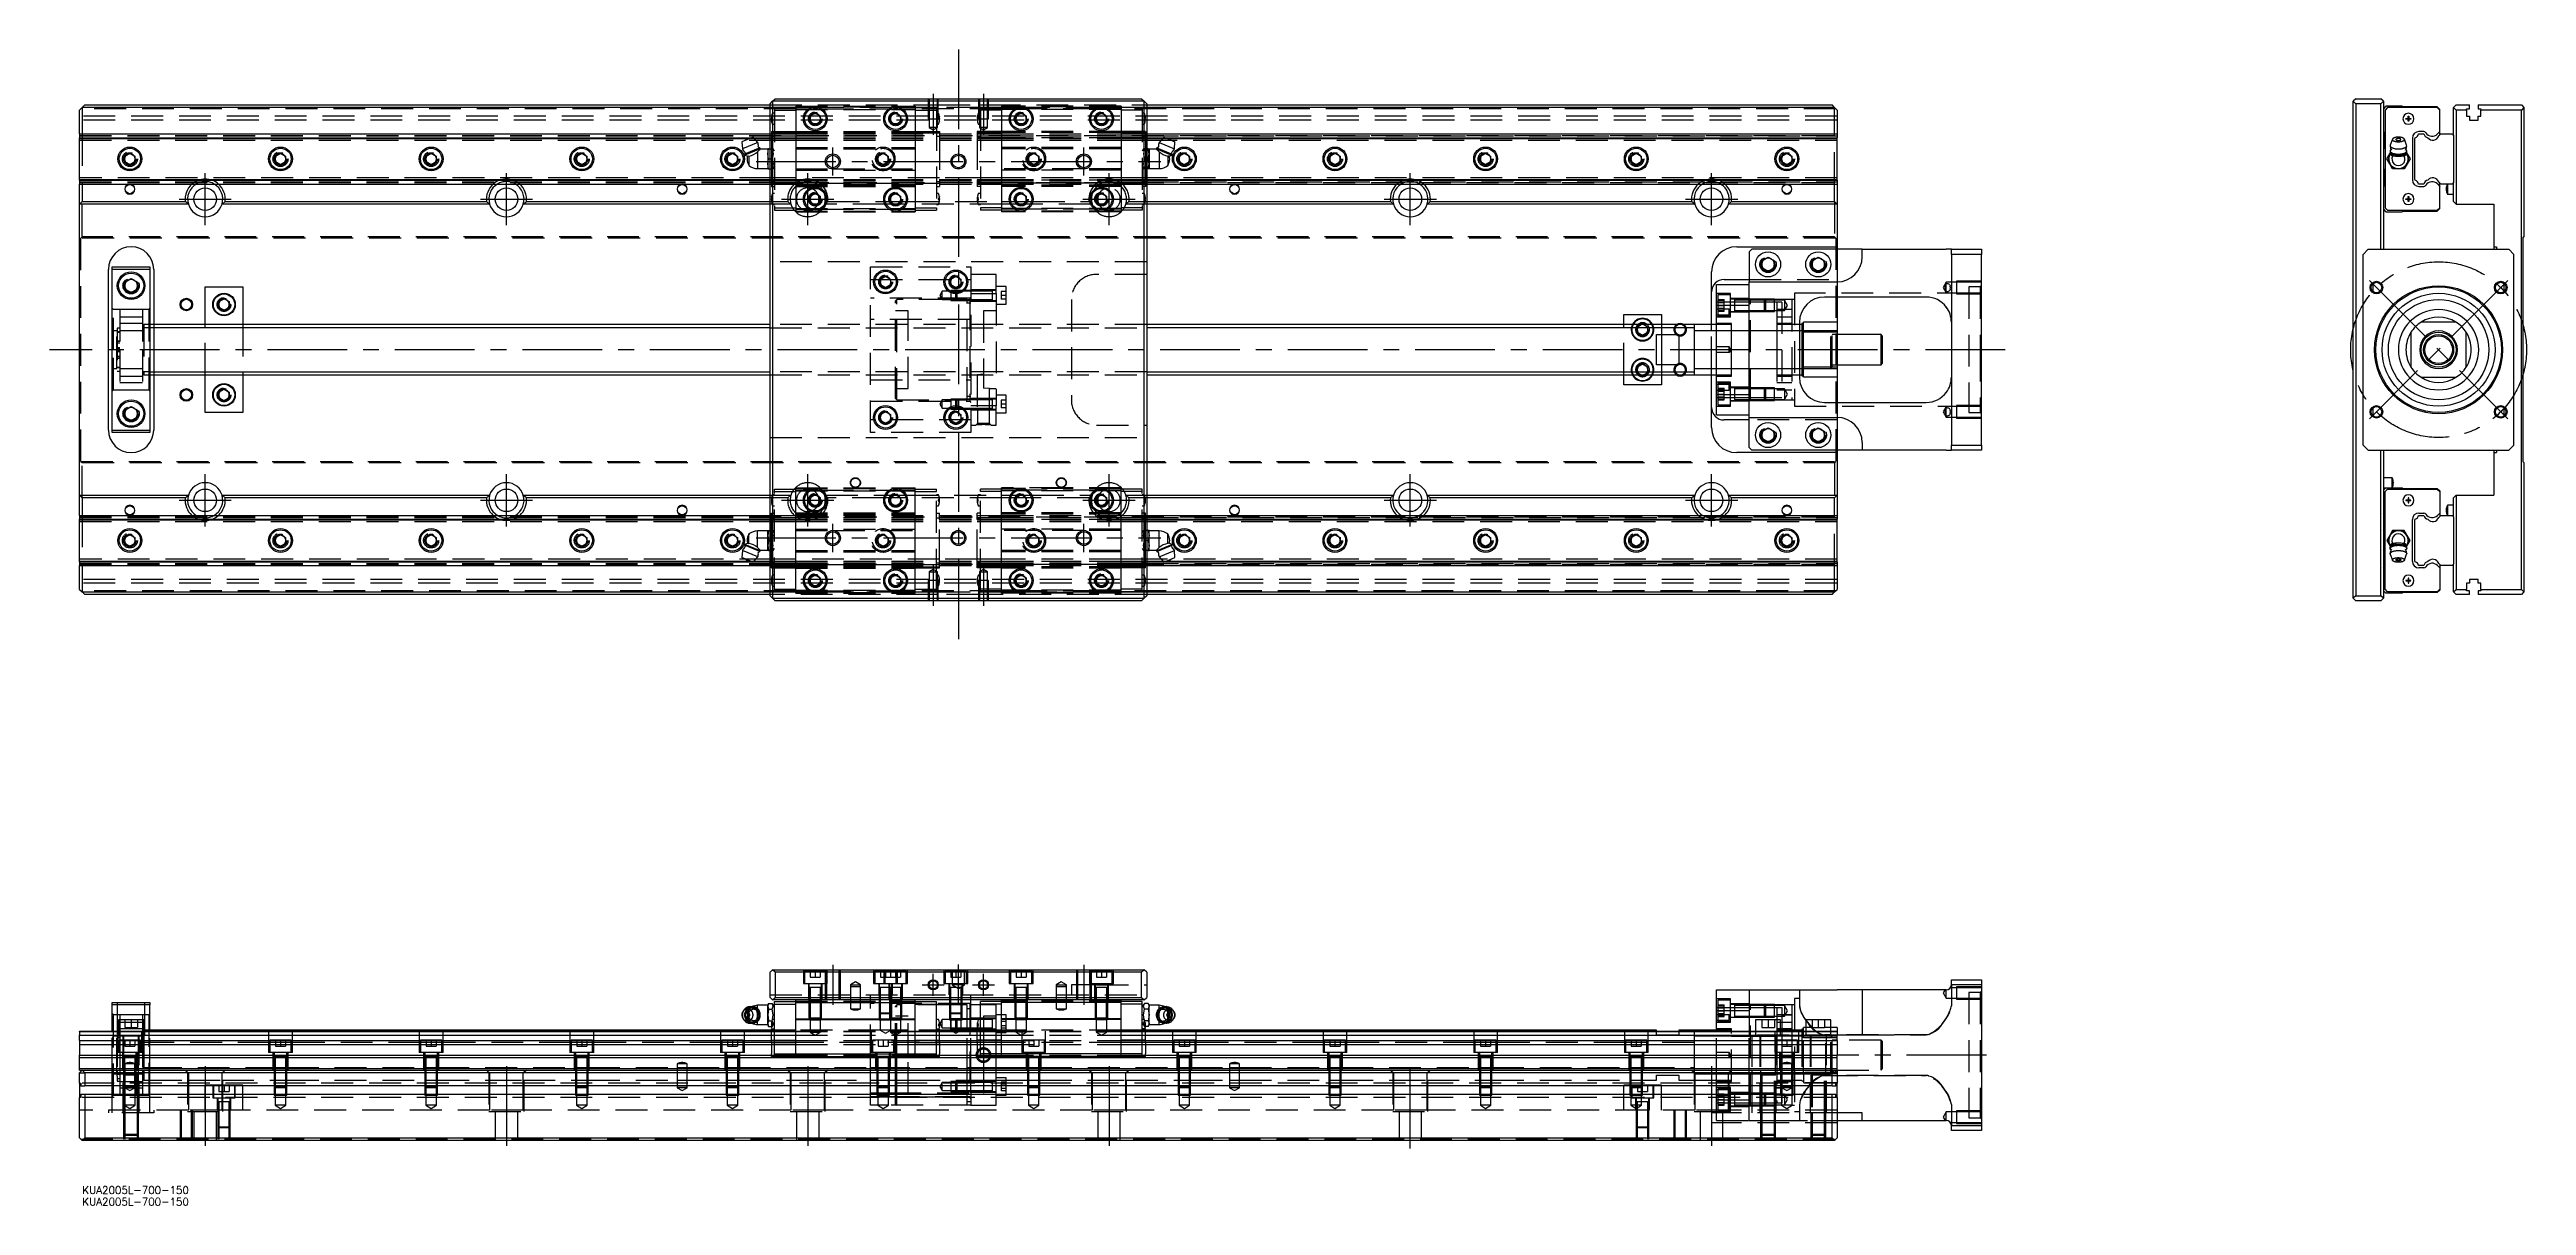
# Model space of a CAD drawing. Extents: x -12 to 975, y -341 to 120.
import ezdxf

# ---------------------------------------------------------------- set-up
doc = ezdxf.new("R2010")
doc.units = 0
doc.linetypes.add('CENTER', pattern=[50.8, 31.75, -6.35, 6.35, -6.35])
doc.linetypes.add('DASHED', pattern=[19.05, 12.7, -6.35])
doc.layers.get('0').update_dxf_attribs({"linetype": 'CONTINUOUS'})
doc.layers.add('CENTER', color=1, linetype='CENTER')
doc.styles.get("Standard").update_dxf_attribs({"font": 'txt.shx', "height": 3, "bigfont": 'bigfont.shx'})

# ---------------------------------------------------------------- blocks, each defined once
blk = doc.blocks.new('*U2')
at = {"color": 7, "linetype": 'CONTINUOUS'}
blk.add_text('KUA2005L-700-150', height=3, dxfattribs=at).set_placement((1.08, -340.95))
blk = doc.blocks.new('*U3')
at = {"color": 7, "linetype": 'CONTINUOUS'}
blk.add_text('KUA2005L-700-150', height=3, dxfattribs=at).set_placement((1.08, -336.32))

msp = doc.modelspace()

# ---------------------------------------------------------------- linework, layer by layer
at = {"color": 7, "linetype": 'CONTINUOUS'}
for p, q in [((275, 98), (276, 99)), ((276, 99), (277, 100)), ((276, 99), (276, -99)), ((424, 99), (276, 99)), ((277, 100), (423, 100)), ((423, 100), (424, 99)), ((424, 99), (425, 98)), ((424, -99), (424, 99)), ((906.57, 100), (905.57, 99)), ((905.57, 99), (906.57, 98)), ((905.57, -99), (905.57, 99)), ((906.57, 100), (916.57, 100)), ((917.57, 99), (916.57, 100)), ((916.57, 98), (917.57, 99)), ((917.57, 99), (917.57, 40)), ((1, 96.5), (0, 95.5)), ((0, 86), (0, 95.5)), ((2, 97.5), (1, 96.5)), ((1, 96.5), (1, 86)), ((275, 96.5), (1, 96.5)), ((2, 97.5), (275, 97.5)), ((275, -98), (275, 98)), ((291, 93.15), (293, 94.31)), ((291, 90.85), (291, 93.15)), ((293, 89.69), (291, 90.85)), ((293, 94.31), (295, 93.15)), ((295, 90.85), (293, 89.69)), ((295, 93.15), (295, 90.85)), ((323, 93.15), (325, 94.31)), ((323, 90.85), (323, 93.15)), ((325, 89.69), (323, 90.85)), ((325, 94.31), (327, 93.15)), ((327, 90.85), (325, 89.69)), ((327, 93.15), (327, 90.85)), ((373, 93.15), (375, 94.31)), ((373, 90.85), (373, 93.15)), ((375, 89.69), (373, 90.85)), ((375, 94.31), (377, 93.15)), ((377, 90.85), (375, 89.69)), ((377, 93.15), (377, 90.85)), ((405, 93.15), (407, 94.31)), ((405, 90.85), (405, 93.15)), ((407, 89.69), (405, 90.85)), ((407, 94.31), (409, 93.15)), ((409, 90.85), (407, 89.69)), ((409, 93.15), (409, 90.85)), ((425, 98), (425, -98)), ((425, 97.5), (698, 97.5)), ((699, 96.5), (425, 96.5)), ((699, 96.5), (698, 97.5)), ((700, 95.5), (699, 96.5)), ((699, 86), (699, 96.5)), ((700, 95.5), (700, 86)), ((916.57, 98), (906.57, 98)), ((906.57, 98), (906.57, -98)), ((916.57, 40), (916.57, 98)), ((918.57, 97), (917.57, 96)), ((919.27, 96.45), (918.27, 95.45)), ((918.27, 95.45), (918.27, 56.55)), ((925.07, 97), (918.57, 97)), ((939.07, 96.45), (919.27, 96.45)), ((925.32, 96.75), (925.07, 97)), ((939.07, 96.75), (925.32, 96.75)), ((926.57, 91.9), (926.57, 92.1)), ((926.57, 92.1), (927.47, 92.1)), ((927.47, 91.9), (926.57, 91.9)), ((927.47, 92.1), (927.47, 93)), ((927.47, 93), (927.67, 93)), ((927.47, 92.1), (927.57, 92)), ((927.47, 91.9), (927.57, 92)), ((927.47, 91), (927.47, 91.9)), ((927.67, 91), (927.47, 91)), ((927.67, 92.1), (927.57, 92)), ((927.67, 91.9), (927.57, 92)), ((927.67, 93), (927.67, 92.1)), ((927.67, 92.1), (928.57, 92.1)), ((927.67, 91.9), (927.67, 91)), ((928.57, 91.9), (927.67, 91.9)), ((928.57, 92.1), (928.57, 91.9)), ((940.07, 95.75), (939.07, 96.75)), ((940.07, 95.45), (939.07, 96.45)), ((940.07, 95.45), (940.07, 95.75)), ((940.07, 86.92), (940.07, 95.45)), ((945.57, 96.5), (946.57, 97.5)), ((945.57, 85.4), (945.57, 96.5)), ((946.57, 95.5), (945.57, 96.5)), ((946.57, 97.5), (951.87, 97.5)), ((950.72, 95.5), (946.57, 95.5)), ((946.57, 95.5), (946.57, 58)), ((950.72, 96), (951.87, 96)), ((950.72, 95.5), (950.72, 96)), ((950.72, 95.5), (950.72, 93)), ((950.72, 93), (951.87, 93)), ((951.87, 96), (951.87, 97.5)), ((951.87, 93), (951.87, 91.5)), ((951.87, 91.5), (955.27, 91.5)), ((955.27, 97.5), (972.57, 97.5)), ((955.27, 97.5), (955.27, 96)), ((955.27, 96), (956.42, 96)), ((955.27, 93), (956.42, 93)), ((955.27, 91.5), (955.27, 93)), ((956.42, 96), (956.42, 95.5)), ((956.42, 93), (956.42, 95.5)), ((972.57, 95.5), (956.42, 95.5)), ((972.57, 97.5), (973.57, 96.5)), ((973.57, 96.5), (972.57, 95.5)), ((972.57, -95.5), (972.57, 95.5)), ((973.57, 96.5), (973.57, 45)), ((0, 86), (0, 84.48)), ((0, 86), (275, 86)), ((0, 84.2), (0, 84.48)), ((0, 84.48), (267.73, 84.48)), ((0, 84.2), (267.05, 84.2)), ((0, 67.8), (0, 84.2)), ((268.2, 84.68), (263.77, 82.84)), ((263.77, 82.84), (263.97, 80)), ((270.07, 82.53), (263.97, 80)), ((270.93, 80.45), (264.83, 77.93)), ((271.08, 80.08), (264.98, 77.56)), ((270.07, 82.53), (268.2, 84.68)), ((268.37, 84.48), (275, 84.48)), ((268.62, 84.2), (275, 84.2)), ((270.04, 78.83), (271.08, 79.85)), ((270.93, 80.45), (270.42, 80.66)), ((270.9, 79.64), (271.08, 80.08)), ((271.08, 80.08), (270.93, 80.45)), ((274.04, 79.85), (271.08, 79.85)), ((274.4, 80), (274.04, 80)), ((274.04, 80), (274.04, 78)), ((274.04, 78), (274.4, 80)), ((274.4, 80), (275, 80)), ((425, 86), (700, 86)), ((425, 84.48), (431.63, 84.48)), ((425, 84.2), (431.38, 84.2)), ((425.6, 80), (425, 80)), ((425.6, 80), (425.96, 80)), ((425.96, 78), (425.6, 80)), ((425.96, 80), (425.96, 78)), ((428.92, 79.85), (425.96, 79.85)), ((429.07, 80.45), (428.92, 80.08)), ((428.92, 80.08), (429.1, 79.64)), ((428.92, 80.08), (435.02, 77.56)), ((429.96, 78.83), (428.92, 79.85)), ((429.58, 80.66), (429.07, 80.45)), ((429.07, 80.45), (435.17, 77.93)), ((431.8, 84.68), (429.93, 82.53)), ((429.93, 82.53), (436.03, 80)), ((431.8, 84.68), (436.23, 82.84)), ((432.27, 84.48), (700, 84.48)), ((432.95, 84.2), (700, 84.2)), ((436.03, 80), (436.23, 82.84)), ((700, 86), (700, 84.48)), ((700, 84.2), (700, 84.48)), ((700, 67.8), (700, 84.2)), ((917.57, 87), (918.07, 86.5)), ((918.07, 80.5), (917.57, 80)), ((918.07, 86.5), (918.07, 80.5)), ((920.3, 81.44), (920.27, 81.27)), ((920.27, 81.27), (920.28, 81.17)), ((920.29, 79.33), (920.27, 79.26)), ((920.27, 79.26), (920.27, 79.19)), ((920.27, 79.19), (920.28, 79.09)), ((920.27, 79.19), (920.27, 78.82)), ((920.28, 81.17), (920.31, 81.07)), ((920.28, 79.09), (920.31, 78.99)), ((920.31, 79.39), (920.29, 79.33)), ((921.19, 83.89), (920.3, 81.44)), ((920.31, 81.07), (920.36, 80.97)), ((920.34, 79.46), (920.31, 79.39)), ((920.31, 78.99), (920.36, 78.9)), ((920.39, 79.52), (920.34, 79.46)), ((920.36, 80.97), (920.43, 80.88)), ((920.44, 79.59), (920.39, 79.52)), ((920.43, 80.88), (920.52, 80.78)), ((920.5, 79.65), (920.44, 79.59)), ((920.57, 79.71), (920.5, 79.65)), ((920.52, 80.78), (920.63, 80.69)), ((920.63, 79.77), (920.57, 79.71)), ((920.63, 80.69), (920.76, 80.61)), ((920.76, 80.61), (920.9, 80.52)), ((920.9, 80.52), (921.06, 80.45)), ((921.06, 80.45), (921.24, 80.37)), ((921.19, 83.89), (921.17, 83.81)), ((921.17, 83.81), (921.17, 83.73)), ((921.17, 83.73), (921.19, 83.65)), ((921.22, 83.95), (921.19, 83.89)), ((921.19, 83.65), (921.22, 83.58)), ((921.26, 84.02), (921.22, 83.95)), ((921.22, 83.58), (921.27, 83.5)), ((921.24, 80.37), (921.43, 80.31)), ((921.32, 84.08), (921.26, 84.02)), ((921.27, 83.5), (921.34, 83.42)), ((921.38, 84.14), (921.32, 84.08)), ((921.34, 83.42), (921.42, 83.35)), ((921.46, 84.2), (921.38, 84.14)), ((921.42, 83.35), (921.52, 83.28)), ((921.43, 80.31), (921.63, 80.24)), ((921.55, 84.25), (921.46, 84.2)), ((921.52, 83.28), (921.63, 83.22)), ((921.64, 84.31), (921.55, 84.25)), ((921.63, 83.22), (921.76, 83.16)), ((921.63, 80.24), (921.85, 80.19)), ((921.75, 84.36), (921.64, 84.31)), ((921.87, 84.41), (921.75, 84.36)), ((921.76, 83.16), (921.9, 83.1)), ((921.85, 80.19), (922.07, 80.14)), ((921.99, 84.45), (921.87, 84.41)), ((921.9, 83.1), (922.05, 83.05)), ((922.13, 84.49), (921.99, 84.45)), ((922.05, 83.05), (922.22, 83)), ((922.07, 80.14), (922.31, 80.1)), ((922.27, 84.53), (922.13, 84.49)), ((922.22, 83), (922.39, 82.96)), ((922.42, 84.57), (922.27, 84.53)), ((922.31, 80.1), (922.55, 80.07)), ((922.39, 82.96), (922.58, 82.92)), ((922.57, 84.6), (922.42, 84.57)), ((922.55, 80.07), (922.8, 80.04)), ((922.73, 84.62), (922.57, 84.6)), ((922.59, 83.83), (922.57, 83.79)), ((922.57, 83.79), (922.57, 83.76)), ((922.57, 83.76), (922.57, 83.73)), ((922.57, 83.73), (922.59, 83.69)), ((922.58, 82.92), (922.77, 82.9)), ((922.6, 83.86), (922.59, 83.83)), ((922.59, 83.69), (922.6, 83.66)), ((922.63, 83.89), (922.6, 83.86)), ((922.6, 83.66), (922.63, 83.63)), ((922.66, 83.92), (922.63, 83.89)), ((922.63, 83.63), (922.66, 83.6)), ((922.7, 83.95), (922.66, 83.92)), ((922.66, 83.6), (922.7, 83.57)), ((922.75, 83.98), (922.7, 83.95)), ((922.7, 83.57), (922.75, 83.54)), ((922.89, 84.64), (922.73, 84.62)), ((922.8, 84.01), (922.75, 83.98)), ((922.75, 83.54), (922.8, 83.51)), ((922.77, 82.9), (922.96, 82.87)), ((922.86, 84.03), (922.8, 84.01)), ((922.8, 83.51), (922.86, 83.49)), ((922.8, 80.04), (923.05, 80.02)), ((922.93, 84.05), (922.86, 84.03)), ((922.86, 83.49), (922.93, 83.47)), ((923.06, 84.66), (922.89, 84.64)), ((923, 84.07), (922.93, 84.05)), ((922.93, 83.47), (923, 83.45)), ((922.96, 82.87), (923.16, 82.86)), ((923.07, 84.09), (923, 84.07)), ((923, 83.45), (923.07, 83.43)), ((923.05, 80.02), (923.31, 80.01)), ((923.23, 84.67), (923.06, 84.66)), ((923.15, 84.11), (923.07, 84.09)), ((923.07, 83.43), (923.15, 83.41)), ((923.23, 84.12), (923.15, 84.11)), ((923.15, 83.41), (923.23, 83.4)), ((923.16, 82.86), (923.37, 82.85)), ((923.4, 84.68), (923.23, 84.67)), ((923.31, 84.13), (923.23, 84.12)), ((923.23, 83.4), (923.31, 83.39)), ((923.4, 84.14), (923.31, 84.13)), ((923.31, 83.39), (923.4, 83.38)), ((923.31, 80.01), (923.57, 80)), ((923.37, 82.85), (923.57, 82.84)), ((923.57, 84.68), (923.4, 84.68)), ((923.48, 84.14), (923.4, 84.14)), ((923.4, 83.38), (923.48, 83.38)), ((923.57, 84.14), (923.48, 84.14)), ((923.48, 83.38), (923.57, 83.38)), ((923.74, 84.68), (923.57, 84.68)), ((923.66, 84.14), (923.57, 84.14)), ((923.57, 83.38), (923.66, 83.38)), ((923.57, 82.84), (923.77, 82.85)), ((923.57, 80), (923.83, 80.01)), ((923.74, 84.14), (923.66, 84.14)), ((923.66, 83.38), (923.74, 83.38)), ((923.91, 84.67), (923.74, 84.68)), ((923.83, 84.13), (923.74, 84.14)), ((923.74, 83.38), (923.83, 83.39)), ((923.77, 82.85), (923.98, 82.86)), ((923.91, 84.12), (923.83, 84.13)), ((923.83, 83.39), (923.91, 83.4)), ((923.83, 80.01), (924.09, 80.02)), ((924.08, 84.66), (923.91, 84.67)), ((923.99, 84.11), (923.91, 84.12)), ((923.91, 83.4), (923.99, 83.41)), ((923.98, 82.86), (924.18, 82.87)), ((924.07, 84.09), (923.99, 84.11)), ((923.99, 83.41), (924.07, 83.43)), ((924.14, 84.07), (924.07, 84.09)), ((924.07, 83.43), (924.14, 83.45)), ((924.25, 84.64), (924.08, 84.66)), ((924.09, 80.02), (924.34, 80.04)), ((924.21, 84.05), (924.14, 84.07)), ((924.14, 83.45), (924.21, 83.47)), ((924.18, 82.87), (924.37, 82.9)), ((924.28, 84.03), (924.21, 84.05)), ((924.21, 83.47), (924.28, 83.49)), ((924.41, 84.62), (924.25, 84.64)), ((924.34, 84.01), (924.28, 84.03)), ((924.28, 83.49), (924.34, 83.51)), ((924.39, 83.98), (924.34, 84.01)), ((924.34, 83.51), (924.39, 83.54)), ((924.34, 80.04), (924.59, 80.07)), ((924.37, 82.9), (924.56, 82.92)), ((924.44, 83.95), (924.39, 83.98)), ((924.39, 83.54), (924.44, 83.57)), ((924.57, 84.6), (924.41, 84.62)), ((924.48, 83.92), (924.44, 83.95)), ((924.44, 83.57), (924.48, 83.6)), ((924.51, 83.89), (924.48, 83.92)), ((924.48, 83.6), (924.51, 83.63)), ((924.54, 83.86), (924.51, 83.89)), ((924.51, 83.63), (924.54, 83.66)), ((924.55, 83.83), (924.54, 83.86)), ((924.54, 83.66), (924.55, 83.69)), ((924.57, 83.79), (924.55, 83.83)), ((924.55, 83.69), (924.57, 83.73)), ((924.56, 82.92), (924.75, 82.96)), ((924.72, 84.57), (924.57, 84.6)), ((924.57, 83.76), (924.57, 83.79)), ((924.57, 83.73), (924.57, 83.76)), ((924.59, 80.07), (924.83, 80.1)), ((924.87, 84.53), (924.72, 84.57)), ((924.75, 82.96), (924.92, 83)), ((924.83, 80.1), (925.07, 80.14)), ((925.01, 84.49), (924.87, 84.53)), ((924.92, 83), (925.09, 83.05)), ((925.15, 84.45), (925.01, 84.49)), ((925.07, 80.14), (925.29, 80.19)), ((925.09, 83.05), (925.24, 83.1)), ((925.27, 84.41), (925.15, 84.45)), ((925.24, 83.1), (925.38, 83.16)), ((925.39, 84.36), (925.27, 84.41)), ((925.29, 80.19), (925.51, 80.24)), ((925.38, 83.16), (925.51, 83.22)), ((925.5, 84.31), (925.39, 84.36)), ((925.59, 84.25), (925.5, 84.31)), ((925.51, 83.22), (925.62, 83.28)), ((925.51, 80.24), (925.71, 80.31)), ((925.68, 84.2), (925.59, 84.25)), ((925.62, 83.28), (925.72, 83.35)), ((925.76, 84.14), (925.68, 84.2)), ((925.71, 80.31), (925.9, 80.37)), ((925.72, 83.35), (925.8, 83.42)), ((925.82, 84.08), (925.76, 84.14)), ((925.8, 83.42), (925.87, 83.5)), ((925.88, 84.02), (925.82, 84.08)), ((925.87, 83.5), (925.92, 83.58)), ((925.92, 83.95), (925.88, 84.02)), ((925.9, 80.37), (926.08, 80.45)), ((925.95, 83.89), (925.92, 83.95)), ((925.92, 83.58), (925.95, 83.65)), ((925.97, 83.81), (925.95, 83.89)), ((926.84, 81.44), (925.95, 83.89)), ((925.95, 83.65), (925.97, 83.73)), ((925.97, 83.73), (925.97, 83.81)), ((926.08, 80.45), (926.24, 80.52)), ((926.24, 80.52), (926.38, 80.61)), ((926.38, 80.61), (926.51, 80.69)), ((926.51, 80.69), (926.62, 80.78)), ((926.57, 79.71), (926.51, 79.77)), ((926.64, 79.65), (926.57, 79.71)), ((926.62, 80.78), (926.71, 80.88)), ((926.7, 79.59), (926.64, 79.65)), ((926.75, 79.52), (926.7, 79.59)), ((926.71, 80.88), (926.78, 80.97)), ((926.8, 79.46), (926.75, 79.52)), ((926.78, 80.97), (926.83, 81.07)), ((926.78, 78.9), (926.83, 78.99)), ((926.83, 79.39), (926.8, 79.46)), ((926.83, 81.07), (926.86, 81.17)), ((926.85, 79.33), (926.83, 79.39)), ((926.83, 78.99), (926.86, 79.09)), ((926.87, 81.27), (926.84, 81.44)), ((926.87, 79.26), (926.85, 79.33)), ((926.86, 81.17), (926.87, 81.27)), ((926.86, 79.09), (926.87, 79.19)), ((926.87, 79.19), (926.87, 79.26)), ((926.87, 78.82), (926.87, 79.19)), ((929.14, 84.33), (929.14, 67.67)), ((930.07, 84.2), (930.23, 84.48)), ((930.07, 67.8), (930.07, 84.2)), ((931.63, 86), (933.71, 86)), ((933.65, 86.93), (931.74, 86.93)), ((940.07, 86.92), (939.11, 85.95)), ((939.62, 85.15), (940.07, 85.6)), ((940.07, 85.6), (940.07, 86.92)), ((940.07, 85.6), (940.47, 86)), ((940.47, 86), (944.97, 86)), ((944.97, 86), (945.57, 85.4)), ((945.57, 85.4), (945.57, 66.6)), ((18, 77.15), (20, 78.31)), ((18, 74.85), (18, 77.15)), ((20, 73.69), (18, 74.85)), ((20, 78.31), (22, 77.15)), ((22, 74.85), (20, 73.69)), ((22, 77.15), (22, 74.85)), ((78, 77.15), (80, 78.31)), ((78, 74.85), (78, 77.15)), ((80, 73.69), (78, 74.85)), ((80, 78.31), (82, 77.15)), ((82, 74.85), (80, 73.69)), ((82, 77.15), (82, 74.85)), ((138, 77.15), (140, 78.31)), ((138, 74.85), (138, 77.15)), ((140, 73.69), (138, 74.85)), ((140, 78.31), (142, 77.15)), ((142, 74.85), (140, 73.69)), ((142, 77.15), (142, 74.85)), ((198, 77.15), (200, 78.31)), ((198, 74.85), (198, 77.15)), ((200, 73.69), (198, 74.85)), ((200, 78.31), (202, 77.15)), ((202, 74.85), (200, 73.69)), ((202, 77.15), (202, 74.85)), ((258, 77.15), (260, 78.31)), ((258, 74.85), (258, 77.15)), ((260, 73.69), (258, 74.85)), ((260, 78.31), (262, 77.15)), ((262, 74.85), (260, 73.69)), ((262, 77.15), (262, 74.85)), ((265.04, 78.44), (264.83, 77.93)), ((264.83, 77.93), (264.98, 77.56)), ((264.98, 77.56), (266.1, 77.09)), ((265.94, 77.07), (266.6, 77.18)), ((266.6, 77.18), (266.6, 73.4)), ((270.04, 78.83), (270.04, 72.15)), ((270.04, 72.15), (274.04, 72.15)), ((274.04, 78), (274.04, 74)), ((274.4, 76), (274.04, 78)), ((274.04, 74), (274.4, 76)), ((274.04, 74), (274.04, 72)), ((274.4, 72), (274.04, 74)), ((274.04, 72), (274.4, 72)), ((274.4, 76), (275, 76)), ((274.4, 72), (275, 72)), ((425.6, 76), (425, 76)), ((425.6, 72), (425, 72)), ((425.6, 76), (425.96, 78)), ((425.96, 74), (425.6, 76)), ((425.6, 72), (425.96, 74)), ((425.96, 72), (425.6, 72)), ((425.96, 78), (425.96, 74)), ((425.96, 74), (425.96, 72)), ((425.96, 72.15), (429.96, 72.15)), ((429.96, 78.83), (429.96, 72.15)), ((434.06, 77.07), (433.4, 77.18)), ((433.4, 77.18), (433.4, 73.4)), ((433.9, 77.09), (435.02, 77.56)), ((435.17, 77.93), (434.96, 78.44)), ((435.02, 77.56), (435.17, 77.93)), ((438, 77.15), (440, 78.31)), ((438, 74.85), (438, 77.15)), ((440, 73.69), (438, 74.85)), ((440, 78.31), (442, 77.15)), ((442, 74.85), (440, 73.69)), ((442, 77.15), (442, 74.85)), ((498, 77.15), (500, 78.31)), ((498, 74.85), (498, 77.15)), ((500, 73.69), (498, 74.85)), ((500, 78.31), (502, 77.15)), ((502, 74.85), (500, 73.69)), ((502, 77.15), (502, 74.85)), ((558, 77.15), (560, 78.31)), ((558, 74.85), (558, 77.15)), ((560, 73.69), (558, 74.85)), ((560, 78.31), (562, 77.15)), ((562, 74.85), (560, 73.69)), ((562, 77.15), (562, 74.85)), ((618, 77.15), (620, 78.31)), ((618, 74.85), (618, 77.15)), ((620, 73.69), (618, 74.85)), ((620, 78.31), (622, 77.15)), ((622, 74.85), (620, 73.69)), ((622, 77.15), (622, 74.85)), ((678, 77.15), (680, 78.31)), ((678, 74.85), (678, 77.15)), ((680, 73.69), (678, 74.85)), ((680, 78.31), (682, 77.15)), ((682, 74.85), (680, 73.69)), ((682, 77.15), (682, 74.85)), ((917.57, 72), (918.07, 71.5)), ((918.07, 71.5), (918.07, 65.5)), ((918.95, 76), (920.11, 78)), ((920.11, 74), (918.95, 76)), ((920.11, 78), (920.39, 78.49)), ((921.26, 72), (920.11, 74)), ((920.27, 78.82), (920.27, 78.75)), ((920.27, 78.75), (920.29, 78.69)), ((920.29, 78.69), (920.31, 78.62)), ((920.31, 78.62), (920.34, 78.55)), ((920.34, 78.55), (920.39, 78.49)), ((920.36, 78.9), (920.43, 78.8)), ((920.39, 78.49), (920.44, 78.42)), ((920.43, 78.8), (920.52, 78.71)), ((920.44, 78.42), (920.5, 78.36)), ((920.48, 77.98), (920.49, 78.05)), ((920.48, 77.91), (920.48, 77.98)), ((920.49, 77.84), (920.48, 77.91)), ((920.49, 78.05), (920.51, 78.12)), ((920.5, 77.78), (920.49, 77.84)), ((920.5, 78.36), (920.57, 78.3)), ((920.51, 77.72), (920.5, 77.78)), ((920.51, 78.12), (920.53, 78.2)), ((920.54, 77.66), (920.51, 77.72)), ((920.52, 78.71), (920.63, 78.62)), ((920.53, 78.2), (920.56, 78.27)), ((920.57, 77.61), (920.54, 77.66)), ((920.56, 78.27), (920.57, 78.29)), ((920.57, 78.3), (920.69, 78.21)), ((920.57, 78.3), (921.56, 77.46)), ((920.6, 77.55), (920.57, 77.61)), ((920.65, 77.5), (920.6, 77.55)), ((920.63, 78.62), (920.76, 78.53)), ((920.69, 77.46), (920.65, 77.5)), ((920.69, 78.21), (920.83, 78.12)), ((920.75, 77.41), (920.69, 77.46)), ((920.81, 77.36), (920.75, 77.41)), ((920.76, 78.53), (920.9, 78.45)), ((920.89, 77.32), (920.81, 77.36)), ((920.83, 78.12), (920.99, 78.03)), ((920.97, 77.28), (920.89, 77.32)), ((920.9, 78.45), (921.06, 78.37)), ((921.06, 77.24), (920.97, 77.28)), ((920.99, 78.03), (921.16, 77.96)), ((921.06, 78.37), (921.24, 78.3)), ((921.16, 77.21), (921.06, 77.24)), ((921.16, 77.96), (921.36, 77.88)), ((921.25, 77.18), (921.16, 77.21)), ((921.24, 78.3), (921.43, 78.23)), ((923.57, 72), (921.26, 72)), ((921.36, 77.88), (921.56, 77.82)), ((921.43, 78.23), (921.63, 78.17)), ((921.56, 77.82), (921.78, 77.76)), ((921.73, 77.35), (921.56, 77.46)), ((921.63, 78.17), (921.85, 78.11)), ((921.93, 77.27), (921.73, 77.35)), ((921.78, 77.76), (922.02, 77.71)), ((921.85, 78.11), (922.07, 78.07)), ((922.02, 77.71), (922.26, 77.66)), ((922.07, 78.07), (922.31, 78.02)), ((922.26, 77.66), (922.51, 77.63)), ((922.31, 78.02), (922.55, 77.99)), ((922.51, 77.63), (922.77, 77.6)), ((922.55, 77.99), (922.8, 77.96)), ((922.77, 77.6), (923.03, 77.58)), ((922.8, 77.96), (923.05, 77.94)), ((923.03, 77.58), (923.3, 77.56)), ((923.05, 77.94), (923.31, 77.93)), ((923.3, 77.56), (923.57, 77.56)), ((923.31, 77.93), (923.57, 77.93)), ((923.57, 77.93), (923.83, 77.93)), ((923.57, 77.56), (923.84, 77.56)), ((925.88, 72), (923.57, 72)), ((923.83, 77.93), (924.09, 77.94)), ((923.84, 77.56), (924.11, 77.58)), ((924.09, 77.94), (924.34, 77.96)), ((924.11, 77.58), (924.37, 77.6)), ((924.34, 77.96), (924.59, 77.99)), ((924.37, 77.6), (924.63, 77.63)), ((924.59, 77.99), (924.83, 78.02)), ((924.63, 77.63), (924.88, 77.66)), ((924.83, 78.02), (925.07, 78.07)), ((924.88, 77.66), (925.12, 77.71)), ((925.07, 78.07), (925.29, 78.11)), ((925.12, 77.71), (925.36, 77.76)), ((925.35, 77.32), (925.14, 77.25)), ((925.29, 78.11), (925.51, 78.17)), ((925.58, 77.46), (925.35, 77.32)), ((925.36, 77.76), (925.58, 77.82)), ((925.51, 78.17), (925.71, 78.23)), ((925.58, 77.46), (926.57, 78.3)), ((925.58, 77.82), (925.78, 77.88)), ((925.71, 78.23), (925.9, 78.3)), ((925.78, 77.88), (925.98, 77.96)), ((927.03, 74), (925.88, 72)), ((925.98, 77.21), (925.89, 77.18)), ((925.9, 78.3), (926.08, 78.37)), ((925.98, 77.96), (926.15, 78.03)), ((926.08, 77.24), (925.98, 77.21)), ((926.08, 78.37), (926.24, 78.45)), ((926.17, 77.28), (926.08, 77.24)), ((926.15, 78.03), (926.31, 78.12)), ((926.25, 77.32), (926.17, 77.28)), ((926.24, 78.45), (926.38, 78.53)), ((926.32, 77.36), (926.25, 77.32)), ((926.31, 78.12), (926.45, 78.21)), ((926.39, 77.41), (926.32, 77.36)), ((926.38, 78.53), (926.51, 78.62)), ((926.45, 77.46), (926.39, 77.41)), ((926.45, 78.21), (926.57, 78.3)), ((926.49, 77.5), (926.45, 77.46)), ((926.54, 77.55), (926.49, 77.5)), ((926.51, 78.62), (926.62, 78.71)), ((926.57, 77.61), (926.54, 77.55)), ((926.57, 78.3), (926.64, 78.36)), ((926.57, 78.29), (926.58, 78.27)), ((926.6, 77.66), (926.57, 77.61)), ((926.58, 78.27), (926.61, 78.2)), ((926.63, 77.72), (926.6, 77.66)), ((926.61, 78.2), (926.63, 78.12)), ((926.62, 78.71), (926.71, 78.8)), ((926.63, 78.12), (926.65, 78.05)), ((926.64, 77.78), (926.63, 77.72)), ((926.64, 78.36), (926.7, 78.42)), ((926.65, 77.84), (926.64, 77.78)), ((926.65, 78.05), (926.66, 77.98)), ((926.66, 77.91), (926.65, 77.84)), ((926.66, 77.98), (926.66, 77.91)), ((926.7, 78.42), (926.75, 78.49)), ((926.71, 78.8), (926.78, 78.9)), ((926.75, 78.49), (926.8, 78.55)), ((926.75, 78.49), (927.03, 78)), ((926.8, 78.55), (926.83, 78.62)), ((926.83, 78.62), (926.85, 78.69)), ((926.85, 78.69), (926.87, 78.75)), ((926.87, 78.75), (926.87, 78.82)), ((927.03, 78), (928.19, 76)), ((928.19, 76), (927.03, 74)), ((0, 67.8), (275, 67.8)), ((0, 67.52), (0, 67.8)), ((0, 67.52), (0, 66)), ((0, 67.52), (275, 67.52)), ((0, 58), (0, 66)), ((0, 66), (275, 66)), ((1, 66), (1, 59)), ((291, 61.15), (293, 62.31)), ((291, 58.85), (291, 61.15)), ((293, 62.31), (295, 61.15)), ((295, 61.15), (295, 58.85)), ((323, 61.15), (325, 62.31)), ((323, 58.85), (323, 61.15)), ((325, 62.31), (327, 61.15)), ((327, 61.15), (327, 58.85)), ((373, 61.15), (375, 62.31)), ((373, 58.85), (373, 61.15)), ((375, 62.31), (377, 61.15)), ((377, 61.15), (377, 58.85)), ((405, 61.15), (407, 62.31)), ((405, 58.85), (405, 61.15)), ((407, 62.31), (409, 61.15)), ((409, 61.15), (409, 58.85)), ((425, 67.8), (700, 67.8)), ((425, 67.52), (700, 67.52)), ((425, 66), (700, 66)), ((699, 59), (699, 66)), ((700, 67.52), (700, 67.8)), ((700, 67.52), (700, 66)), ((700, 66), (700, 58)), ((918.07, 65.5), (917.57, 65)), ((926.57, 59.9), (926.57, 60.1)), ((926.57, 60.1), (927.47, 60.1)), ((927.47, 59.9), (926.57, 59.9)), ((927.47, 60.1), (927.47, 61)), ((927.47, 61), (927.67, 61)), ((927.47, 60.1), (927.57, 60)), ((927.47, 59.9), (927.57, 60)), ((927.47, 59), (927.47, 59.9)), ((927.67, 60.1), (927.57, 60)), ((927.67, 59.9), (927.57, 60)), ((927.67, 61), (927.67, 60.1)), ((927.67, 60.1), (928.57, 60.1)), ((927.67, 59.9), (927.67, 59)), ((928.57, 59.9), (927.67, 59.9)), ((928.57, 60.1), (928.57, 59.9)), ((930.23, 67.52), (930.07, 67.8)), ((933.71, 66), (931.63, 66)), ((931.74, 65.07), (933.65, 65.07)), ((939.11, 66.05), (940.07, 65.08)), ((940.47, 66), (939.62, 66.85)), ((940.07, 65.08), (940.07, 66.4)), ((940.07, 56.55), (940.07, 65.08)), ((944.97, 66), (940.47, 66)), ((942.57, 64.06), (942.57, 63.94)), ((943.07, 66), (943.07, 62)), ((943.07, 62), (945.57, 62)), ((945.57, 66.6), (944.97, 66)), ((945.57, 66), (944.97, 66)), ((945.57, 59), (945.57, 66.6)), ((0, 58), (1, 59)), ((0, -58), (0, 58)), ((43.29, 58), (0, 58)), ((1, 59), (42.06, 59)), ((43.29, 58), (42.06, 59)), ((56.71, 58), (57.94, 59)), ((163.29, 58), (56.71, 58)), ((57.94, 59), (162.06, 59)), ((163.29, 58), (162.06, 59)), ((176.71, 58), (177.94, 59)), ((275, 58), (176.71, 58)), ((177.94, 59), (275, 59)), ((293, 57.69), (291, 58.85)), ((295, 58.85), (293, 57.69)), ((325, 57.69), (323, 58.85)), ((327, 58.85), (325, 57.69)), ((375, 57.69), (373, 58.85)), ((377, 58.85), (375, 57.69)), ((407, 57.69), (405, 58.85)), ((409, 58.85), (407, 57.69)), ((425, 59), (522.06, 59)), ((523.29, 58), (425, 58)), ((523.29, 58), (522.06, 59)), ((536.71, 58), (537.94, 59)), ((643.29, 58), (536.71, 58)), ((537.94, 59), (642.06, 59)), ((643.29, 58), (642.06, 59)), ((656.71, 58), (657.94, 59)), ((700, 58), (656.71, 58)), ((657.94, 59), (699, 59)), ((699, 59), (700, 58)), ((700, 58), (700, 41)), ((917.57, 56), (918.57, 55)), ((918.27, 56.55), (919.27, 55.55)), ((918.57, 55), (925.07, 55)), ((919.27, 55.55), (939.07, 55.55)), ((925.07, 55), (925.32, 55.25)), ((925.32, 55.25), (939.07, 55.25)), ((927.67, 59), (927.47, 59)), ((939.07, 55.55), (940.07, 56.55)), ((939.07, 55.25), (940.07, 56.25)), ((940.07, 56.25), (940.07, 56.55)), ((945.57, 59), (946.57, 58)), ((946.57, 58), (961.57, 58)), ((961.57, 58), (961.57, 41)), ((660, 41), (700, 41)), ((666, 40), (665, 39)), ((710, 40), (666, 40)), ((700, 41), (700, 40)), ((710, 40), (743.5, 40)), ((710, 37), (710, 40)), ((745.5, 40), (743.5, 40)), ((745.5, 40), (757.5, 40)), ((745.5, 38), (745.5, 40)), ((757.5, 40), (757.5, 38)), ((911.57, 40), (909.57, 38)), ((911.57, 40), (967.57, 40)), ((961.57, 41), (961.57, 40)), ((961.57, 41), (962.57, 41)), ((962.57, 41), (962.57, 40)), ((969.57, 38), (967.57, 40)), ((973.07, 44.5), (973.57, 45)), ((973.07, 44.5), (973.07, -44.5)), ((11.5, -32), (11.5, 32)), ((13, 32), (13, 33)), ((13, 33), (28, 33)), ((28, 32), (13, 32)), ((13, -32), (13, 32)), ((28, 33), (28, 32)), ((28, 32), (28, -32)), ((29.5, 32), (29.5, 10)), ((650, 10), (650, 31)), ((665, 39), (665, 27)), ((670, 35.44), (672.5, 36.89)), ((670, 32.56), (670, 35.44)), ((672.5, 31.11), (670, 32.56)), ((672.5, 36.89), (675, 35.44)), ((675, 32.56), (672.5, 31.11)), ((675, 35.44), (675, 32.56)), ((690, 35.44), (692.5, 36.89)), ((690, 32.56), (690, 35.44)), ((692.5, 31.11), (690, 32.56)), ((692.5, 36.89), (695, 35.44)), ((695, 32.56), (692.5, 31.11)), ((695, 35.44), (695, 32.56)), ((745.5, 38), (745.5, -38)), ((757.5, 38), (745.5, 38)), ((757.5, -38), (757.5, 38)), ((909.57, -38), (909.57, 38)), ((969.57, -38), (969.57, 38)), ((18, 26.94), (20.5, 28.39)), ((18, 24.06), (18, 26.94)), ((20.5, 22.61), (18, 24.06)), ((20.5, 28.39), (23, 26.94)), ((23, 24.06), (20.5, 22.61)), ((23, 26.94), (23, 24.06)), ((50, 25), (65, 25)), ((50, 10), (50, 25)), ((55.5, 19.15), (57.5, 20.31)), ((57.5, 20.31), (59.5, 19.15)), ((65, 25), (65, 10)), ((319, 28.15), (321, 29.31)), ((319, 25.85), (319, 28.15)), ((321, 24.69), (319, 25.85)), ((321, 29.31), (323, 28.15)), ((323, 25.85), (321, 24.69)), ((323, 28.15), (323, 25.85)), ((347, 28.15), (349, 29.31)), ((347, 25.85), (347, 28.15)), ((349, 24.69), (347, 25.85)), ((349, 29.31), (351, 28.15)), ((351, 25.85), (349, 24.69)), ((351, 28.15), (351, 25.85)), ((652, 26), (665, 26)), ((652, 17.78), (652, 26)), ((655, 28), (665, 28)), ((665, 27), (700, 27)), ((665, 17.78), (665, 27)), ((735.5, 21), (695, 21)), ((700, 21), (700, 11)), ((743.02, 24.91), (743.06, 25.23)), ((743.06, 25.23), (743.16, 25.61)), ((743.16, 25.61), (743.3, 25.99)), ((743.3, 25.99), (743.5, 26.44)), ((743.5, 26.44), (743.72, 26.43)), ((743.5, 23.06), (743.5, 26.44)), ((743.58, 23.06), (743.5, 23.06)), ((743.82, 23.08), (743.58, 23.06)), ((743.72, 26.43), (743.94, 26.4)), ((744.04, 23.12), (743.82, 23.08)), ((743.94, 26.4), (744.15, 26.35)), ((744.29, 23.2), (744.04, 23.12)), ((744.15, 26.35), (744.35, 26.28)), ((744.52, 23.31), (744.29, 23.2)), ((744.35, 26.28), (744.58, 26.14)), ((744.72, 23.48), (744.52, 23.31)), ((744.58, 26.14), (744.77, 25.97)), ((744.88, 23.67), (744.72, 23.48)), ((744.77, 25.97), (744.91, 25.77)), ((744.99, 23.9), (744.88, 23.67)), ((744.91, 25.77), (745.02, 25.53)), ((745.06, 24.11), (744.99, 23.9)), ((745.02, 25.53), (745.08, 25.3)), ((913.57, 23.06), (913.57, 26.44)), ((965.57, 26.44), (965.57, 23.06)), ((275, 10), (28, 10)), ((55.5, 16.85), (55.5, 19.15)), ((57.5, 15.69), (55.5, 16.85)), ((59.5, 16.85), (57.5, 15.69)), ((59.5, 19.15), (59.5, 16.85)), ((643, 10), (425, 10)), ((615, 14), (630, 14)), ((615, 10), (615, 14)), ((621.96, 10), (622.5, 10.31)), ((622.5, 10.31), (623.04, 10)), ((630, 14), (630, 10)), ((652, 10), (643, 10)), ((643, 10), (643, -10)), ((643, 10), (643, -10)), ((652, -17.78), (652, 17.78)), ((652, 17.78), (665, 17.78)), ((665, -17.78), (665, 17.78)), ((665, -17.78), (665, 17.78)), ((685, 11), (685, -11)), ((686, 10), (685, 10)), ((686.31, 10.38), (686, 10.38)), ((686, 10.38), (686, 0)), ((686.63, 6.93), (686.63, 11)), ((700, 11), (686.63, 11)), ((700, 11), (700, 6.93)), ((946.5, 11), (932.64, 11)), ((628, -6), (628, 6)), ((628, 6), (637, 6)), ((637, 6), (637, -6)), ((686, 0), (686, -10.38)), ((686.63, -6.93), (686.63, 6.93)), ((700, 6.93), (686.63, 6.93)), ((700, 6.93), (700, -6.93)), ((717.5, 6), (700, 6)), ((718, 5.5), (717.5, 6)), ((717.5, -6), (717.5, 6)), ((718, 5.5), (718, -5.5)), ((928.57, 6.93), (928.57, -6.93)), ((950.57, -6.93), (950.57, 6.93)), ((637, -6), (628, -6)), ((686.63, -11), (686.63, -6.93)), ((700, -6.93), (686.63, -6.93)), ((700, -6), (717.5, -6)), ((700, -6.93), (700, -11)), ((717.5, -6), (718, -5.5)), ((28, -10), (275, -10)), ((29.5, -10), (29.5, -32)), ((50, -25), (50, -10)), ((55.5, -16.85), (57.5, -15.69)), ((55.5, -19.15), (55.5, -16.85)), ((57.5, -20.31), (55.5, -19.15)), ((57.5, -15.69), (59.5, -16.85)), ((59.5, -19.15), (57.5, -20.31)), ((59.5, -16.85), (59.5, -19.15)), ((65, -10), (65, -25)), ((425, -10), (643, -10)), ((615, -14), (615, -10)), ((630, -14), (615, -14)), ((622.5, -10.31), (621.96, -10)), ((623.04, -10), (622.5, -10.31)), ((630, -10), (630, -14)), ((643, -10), (652, -10)), ((650, -31), (650, -10)), ((652, -17.78), (665, -17.78)), ((652, -26), (652, -17.78)), ((665, -27), (665, -17.78)), ((685, -10), (686, -10)), ((686, -10.38), (686.31, -10.38)), ((700, -11), (686.63, -11)), ((700, -11), (700, -21)), ((932.64, -11), (946.5, -11)), ((18, -24.06), (20.5, -22.61)), ((18, -26.94), (18, -24.06)), ((20.5, -28.39), (18, -26.94)), ((20.5, -22.61), (23, -24.06)), ((23, -26.94), (20.5, -28.39)), ((23, -24.06), (23, -26.94)), ((65, -25), (50, -25)), ((319, -25.85), (321, -24.69)), ((319, -28.15), (319, -25.85)), ((321, -29.31), (319, -28.15)), ((321, -24.69), (323, -25.85)), ((323, -28.15), (321, -29.31)), ((323, -25.85), (323, -28.15)), ((347, -25.85), (349, -24.69)), ((347, -28.15), (347, -25.85)), ((349, -29.31), (347, -28.15)), ((349, -24.69), (351, -25.85)), ((351, -28.15), (349, -29.31)), ((351, -25.85), (351, -28.15)), ((652, -26), (665, -26)), ((665, -28), (655, -28)), ((665, -39), (665, -27)), ((665, -27), (700, -27)), ((695, -21), (735.5, -21)), ((743.02, -24.59), (743.06, -24.27)), ((743.06, -24.27), (743.16, -23.89)), ((743.16, -23.89), (743.3, -23.51)), ((743.3, -23.51), (743.5, -23.06)), ((743.5, -23.06), (743.72, -23.07)), ((743.5, -26.44), (743.5, -23.06)), ((743.58, -26.43), (743.5, -26.44)), ((743.82, -26.42), (743.58, -26.43)), ((743.72, -23.07), (743.94, -23.1)), ((744.04, -26.38), (743.82, -26.42)), ((743.94, -23.1), (744.15, -23.15)), ((744.29, -26.3), (744.04, -26.38)), ((744.15, -23.15), (744.35, -23.22)), ((744.52, -26.18), (744.29, -26.3)), ((744.35, -23.22), (744.58, -23.35)), ((744.72, -26.02), (744.52, -26.18)), ((744.58, -23.35), (744.77, -23.53)), ((744.88, -25.83), (744.72, -26.02)), ((744.77, -23.53), (744.91, -23.73)), ((744.99, -25.6), (744.88, -25.83)), ((744.91, -23.73), (745.02, -23.96)), ((745.06, -25.39), (744.99, -25.6)), ((745.02, -23.96), (745.08, -24.2)), ((913.57, -26.44), (913.57, -23.06)), ((965.57, -23.06), (965.57, -26.44)), ((13, -33), (13, -32)), ((13, -32), (28, -32)), ((28, -33), (13, -33)), ((28, -32), (28, -33)), ((665, -39), (666, -40)), ((670, -32.56), (672.5, -31.11)), ((670, -35.44), (670, -32.56)), ((672.5, -36.89), (670, -35.44)), ((672.5, -31.11), (675, -32.56)), ((675, -35.44), (672.5, -36.89)), ((675, -32.56), (675, -35.44)), ((690, -32.56), (692.5, -31.11)), ((690, -35.44), (690, -32.56)), ((692.5, -36.89), (690, -35.44)), ((692.5, -31.11), (695, -32.56)), ((695, -35.44), (692.5, -36.89)), ((695, -32.56), (695, -35.44)), ((710, -37), (710, -40)), ((745.5, -40), (745.5, -38)), ((745.5, -38), (757.5, -38)), ((757.5, -38), (757.5, -40)), ((909.57, -38), (911.57, -40)), ((967.57, -40), (969.57, -38)), ((700, -41), (660, -41)), ((710, -40), (666, -40)), ((700, -40), (700, -41)), ((700, -41), (700, -58)), ((743.5, -40), (710, -40)), ((743.5, -40), (745.5, -40)), ((757.5, -40), (745.5, -40)), ((911.57, -40), (967.57, -40)), ((916.57, -98), (916.57, -40)), ((917.57, -40), (917.57, -99)), ((961.57, -40), (961.57, -41)), ((961.57, -41), (962.57, -41)), ((961.57, -41), (961.57, -58)), ((962.57, -40), (962.57, -41)), ((973.57, -45), (973.07, -44.5)), ((973.57, -45), (973.57, -96.5)), ((0, -66), (0, -58)), ((0, -58), (43.29, -58)), ((1, -59), (0, -58)), ((42.06, -59), (1, -59)), ((1, -59), (1, -66)), ((42.06, -59), (43.29, -58)), ((56.71, -58), (163.29, -58)), ((57.94, -59), (56.71, -58)), ((162.06, -59), (57.94, -59)), ((162.06, -59), (163.29, -58)), ((176.71, -58), (275, -58)), ((177.94, -59), (176.71, -58)), ((275, -59), (177.94, -59)), ((291, -58.85), (293, -57.69)), ((291, -61.15), (291, -58.85)), ((293, -57.69), (295, -58.85)), ((295, -58.85), (295, -61.15)), ((323, -58.85), (325, -57.69)), ((323, -61.15), (323, -58.85)), ((325, -57.69), (327, -58.85)), ((327, -58.85), (327, -61.15)), ((373, -58.85), (375, -57.69)), ((373, -61.15), (373, -58.85)), ((375, -57.69), (377, -58.85)), ((377, -58.85), (377, -61.15)), ((405, -58.85), (407, -57.69)), ((405, -61.15), (405, -58.85)), ((407, -57.69), (409, -58.85)), ((409, -58.85), (409, -61.15)), ((425, -58), (523.29, -58)), ((522.06, -59), (425, -59)), ((522.06, -59), (523.29, -58)), ((536.71, -58), (643.29, -58)), ((537.94, -59), (536.71, -58)), ((642.06, -59), (537.94, -59)), ((642.06, -59), (643.29, -58)), ((656.71, -58), (700, -58)), ((657.94, -59), (656.71, -58)), ((699, -59), (657.94, -59)), ((700, -58), (699, -59)), ((699, -66), (699, -59)), ((700, -58), (700, -66)), ((921.07, -51), (917.57, -51)), ((917.57, -55), (918.57, -55)), ((917.57, -56), (918.57, -55)), ((918.27, -56.55), (919.27, -55.55)), ((918.27, -95.45), (918.27, -56.55)), ((918.57, -55), (925.07, -55)), ((919.27, -55.55), (939.07, -55.55)), ((921.07, -53), (921.07, -51)), ((921.07, -55), (921.07, -53)), ((921.57, -53.06), (921.57, -52.94)), ((925.07, -55), (925.32, -55.25)), ((925.32, -55.25), (939.07, -55.25)), ((927.47, -59), (927.47, -59.9)), ((927.67, -59), (927.47, -59)), ((927.67, -59.9), (927.67, -59)), ((939.07, -55.25), (940.07, -56.25)), ((939.07, -55.55), (940.07, -56.55)), ((940.07, -56.25), (940.07, -56.55)), ((940.07, -56.55), (940.07, -65.08)), ((946.57, -58), (945.57, -59)), ((945.57, -66.6), (945.57, -59)), ((946.57, -58), (961.57, -58)), ((946.57, -58), (946.57, -95.5)), ((0, -66), (0, -67.52)), ((0, -66), (275, -66)), ((0, -67.8), (0, -67.52)), ((0, -67.52), (275, -67.52)), ((0, -67.8), (275, -67.8)), ((0, -84.2), (0, -67.8)), ((293, -62.31), (291, -61.15)), ((295, -61.15), (293, -62.31)), ((325, -62.31), (323, -61.15)), ((327, -61.15), (325, -62.31)), ((375, -62.31), (373, -61.15)), ((377, -61.15), (375, -62.31)), ((407, -62.31), (405, -61.15)), ((409, -61.15), (407, -62.31)), ((425, -66), (700, -66)), ((425, -67.52), (700, -67.52)), ((425, -67.8), (700, -67.8)), ((700, -66), (700, -67.52)), ((700, -67.8), (700, -67.52)), ((700, -84.2), (700, -67.8)), ((918.07, -65.5), (917.57, -65)), ((918.07, -71.5), (918.07, -65.5)), ((927.47, -59.9), (926.57, -59.9)), ((926.57, -59.9), (926.57, -60.1)), ((926.57, -60.1), (927.47, -60.1)), ((927.47, -59.9), (927.57, -60)), ((927.47, -60.1), (927.57, -60)), ((927.47, -60.1), (927.47, -61)), ((927.47, -61), (927.67, -61)), ((927.67, -59.9), (927.57, -60)), ((927.67, -60.1), (927.57, -60)), ((928.57, -59.9), (927.67, -59.9)), ((927.67, -60.1), (928.57, -60.1)), ((927.67, -61), (927.67, -60.1)), ((928.57, -60.1), (928.57, -59.9)), ((929.14, -84.33), (929.14, -67.67)), ((930.07, -67.8), (930.23, -67.52)), ((930.07, -84.2), (930.07, -67.8)), ((931.63, -66), (933.71, -66)), ((931.74, -65.07), (933.65, -65.07)), ((939.11, -66.05), (940.07, -65.08)), ((939.62, -66.85), (940.07, -66.4)), ((940.07, -65.08), (940.07, -66.4)), ((940.07, -66.4), (940.47, -66)), ((940.47, -66), (944.97, -66)), ((942.57, -63.94), (942.57, -64.06)), ((945.57, -62), (943.07, -62)), ((943.07, -62), (943.07, -66)), ((944.97, -66), (945.57, -66)), ((944.97, -66), (945.57, -66.6)), ((945.57, -66.6), (945.57, -85.4)), ((18, -74.85), (20, -73.69)), ((18, -77.15), (18, -74.85)), ((20, -78.31), (18, -77.15)), ((20, -73.69), (22, -74.85)), ((22, -77.15), (20, -78.31)), ((22, -74.85), (22, -77.15)), ((78, -74.85), (80, -73.69)), ((78, -77.15), (78, -74.85)), ((80, -78.31), (78, -77.15)), ((80, -73.69), (82, -74.85)), ((82, -77.15), (80, -78.31)), ((82, -74.85), (82, -77.15)), ((138, -74.85), (140, -73.69)), ((138, -77.15), (138, -74.85)), ((140, -78.31), (138, -77.15)), ((140, -73.69), (142, -74.85)), ((142, -77.15), (140, -78.31)), ((142, -74.85), (142, -77.15)), ((198, -74.85), (200, -73.69)), ((198, -77.15), (198, -74.85)), ((200, -78.31), (198, -77.15)), ((200, -73.69), (202, -74.85)), ((202, -77.15), (200, -78.31)), ((202, -74.85), (202, -77.15)), ((258, -74.85), (260, -73.69)), ((258, -77.15), (258, -74.85)), ((260, -78.31), (258, -77.15)), ((260, -73.69), (262, -74.85)), ((262, -77.15), (260, -78.31)), ((262, -74.85), (262, -77.15)), ((264.98, -77.56), (264.83, -77.93)), ((264.83, -77.93), (265.04, -78.44)), ((270.93, -80.45), (264.83, -77.93)), ((266.1, -77.09), (264.98, -77.56)), ((271.08, -80.08), (264.98, -77.56)), ((265.94, -77.07), (266.6, -77.18)), ((266.6, -77.18), (266.6, -73.4)), ((274.04, -72.15), (270.04, -72.15)), ((270.04, -78.83), (270.04, -72.15)), ((270.04, -78.83), (271.08, -79.85)), ((274.04, -74), (274.04, -72)), ((274.04, -72), (274.4, -72)), ((274.4, -72), (274.04, -74)), ((274.04, -78), (274.04, -74)), ((274.04, -74), (274.4, -76)), ((274.4, -76), (274.04, -78)), ((274.04, -80), (274.04, -78)), ((274.04, -78), (274.4, -80)), ((274.4, -72), (275, -72)), ((274.4, -76), (275, -76)), ((425.6, -72), (425, -72)), ((425.6, -76), (425, -76)), ((425.96, -72), (425.6, -72)), ((425.6, -72), (425.96, -74)), ((425.96, -74), (425.6, -76)), ((425.6, -76), (425.96, -78)), ((425.96, -78), (425.6, -80)), ((425.96, -74), (425.96, -72)), ((429.96, -72.15), (425.96, -72.15)), ((425.96, -78), (425.96, -74)), ((425.96, -80), (425.96, -78)), ((428.92, -80.08), (435.02, -77.56)), ((429.96, -78.83), (428.92, -79.85)), ((429.07, -80.45), (435.17, -77.93)), ((429.96, -78.83), (429.96, -72.15)), ((433.4, -77.18), (433.4, -73.4)), ((434.06, -77.07), (433.4, -77.18)), ((435.02, -77.56), (433.9, -77.09)), ((434.96, -78.44), (435.17, -77.93)), ((435.17, -77.93), (435.02, -77.56)), ((438, -74.85), (440, -73.69)), ((438, -77.15), (438, -74.85)), ((440, -78.31), (438, -77.15)), ((440, -73.69), (442, -74.85)), ((442, -77.15), (440, -78.31)), ((442, -74.85), (442, -77.15)), ((498, -74.85), (500, -73.69)), ((498, -77.15), (498, -74.85)), ((500, -78.31), (498, -77.15)), ((500, -73.69), (502, -74.85)), ((502, -77.15), (500, -78.31)), ((502, -74.85), (502, -77.15)), ((558, -74.85), (560, -73.69)), ((558, -77.15), (558, -74.85)), ((560, -78.31), (558, -77.15)), ((560, -73.69), (562, -74.85)), ((562, -77.15), (560, -78.31)), ((562, -74.85), (562, -77.15)), ((618, -74.85), (620, -73.69)), ((618, -77.15), (618, -74.85)), ((620, -78.31), (618, -77.15)), ((620, -73.69), (622, -74.85)), ((622, -77.15), (620, -78.31)), ((622, -74.85), (622, -77.15)), ((678, -74.85), (680, -73.69)), ((678, -77.15), (678, -74.85)), ((680, -78.31), (678, -77.15)), ((680, -73.69), (682, -74.85)), ((682, -77.15), (680, -78.31)), ((682, -74.85), (682, -77.15)), ((917.57, -72), (918.07, -71.5)), ((920.11, -74), (918.95, -76)), ((918.95, -76), (920.11, -78)), ((921.26, -72), (920.11, -74)), ((920.11, -78), (920.39, -78.49)), ((920.27, -78.75), (920.29, -78.69)), ((920.27, -78.82), (920.27, -78.75)), ((920.27, -78.82), (920.27, -79.19)), ((920.29, -78.69), (920.31, -78.62)), ((920.31, -78.62), (920.34, -78.55)), ((920.31, -78.99), (920.36, -78.9)), ((920.34, -78.55), (920.39, -78.49)), ((920.36, -78.9), (920.43, -78.8)), ((920.39, -78.49), (920.44, -78.42)), ((920.43, -78.8), (920.52, -78.71)), ((920.44, -78.42), (920.5, -78.36)), ((920.49, -77.85), (920.48, -77.91)), ((920.48, -77.91), (920.48, -77.98)), ((920.48, -77.98), (920.49, -78.05)), ((920.5, -77.78), (920.49, -77.85)), ((920.49, -78.05), (920.51, -78.12)), ((920.51, -77.72), (920.5, -77.78)), ((920.5, -78.36), (920.57, -78.3)), ((920.54, -77.66), (920.51, -77.72)), ((920.51, -78.12), (920.53, -78.2)), ((920.52, -78.71), (920.63, -78.62)), ((920.53, -78.2), (920.56, -78.27)), ((920.57, -77.61), (920.54, -77.66)), ((920.56, -78.27), (920.57, -78.29)), ((921.56, -77.46), (920.57, -78.3)), ((920.6, -77.55), (920.57, -77.61)), ((920.57, -78.3), (920.69, -78.21)), ((920.64, -77.5), (920.6, -77.55)), ((920.63, -78.62), (920.76, -78.53)), ((920.69, -77.46), (920.64, -77.5)), ((920.75, -77.41), (920.69, -77.46)), ((920.69, -78.21), (920.83, -78.12)), ((920.81, -77.36), (920.75, -77.41)), ((920.76, -78.53), (920.9, -78.45)), ((920.89, -77.32), (920.81, -77.36)), ((920.83, -78.12), (920.99, -78.03)), ((920.97, -77.28), (920.89, -77.32)), ((920.9, -78.45), (921.06, -78.37)), ((921.06, -77.24), (920.97, -77.28)), ((920.99, -78.03), (921.16, -77.96)), ((921.15, -77.21), (921.06, -77.24)), ((921.06, -78.37), (921.24, -78.3)), ((921.25, -77.18), (921.15, -77.21)), ((921.16, -77.96), (921.36, -77.88)), ((921.24, -78.3), (921.43, -78.23)), ((923.57, -72), (921.26, -72)), ((921.36, -77.88), (921.56, -77.82)), ((921.43, -78.23), (921.63, -78.17)), ((921.68, -77.38), (921.56, -77.46)), ((921.56, -77.82), (921.78, -77.76)), ((921.63, -78.17), (921.85, -78.11)), ((921.87, -77.29), (921.68, -77.38)), ((921.78, -77.76), (922.02, -77.71)), ((921.85, -78.11), (922.07, -78.07)), ((922.02, -77.71), (922.26, -77.66)), ((922.07, -78.07), (922.31, -78.02)), ((922.26, -77.66), (922.51, -77.63)), ((922.31, -78.02), (922.55, -77.99)), ((922.51, -77.63), (922.77, -77.6)), ((922.55, -77.99), (922.8, -77.96)), ((922.77, -77.6), (923.03, -77.58)), ((922.8, -77.96), (923.05, -77.94)), ((923.03, -77.58), (923.3, -77.56)), ((923.05, -77.94), (923.31, -77.93)), ((923.3, -77.56), (923.57, -77.56)), ((923.31, -77.93), (923.57, -77.93)), ((925.88, -72), (923.57, -72)), ((923.57, -77.56), (923.84, -77.56)), ((923.57, -77.93), (923.83, -77.93)), ((923.83, -77.93), (924.09, -77.94)), ((923.84, -77.56), (924.11, -77.58)), ((924.09, -77.94), (924.34, -77.96)), ((924.11, -77.58), (924.37, -77.6)), ((924.34, -77.96), (924.59, -77.99)), ((924.37, -77.6), (924.63, -77.63)), ((924.59, -77.99), (924.83, -78.02)), ((924.63, -77.63), (924.88, -77.66)), ((924.83, -78.02), (925.07, -78.07)), ((924.88, -77.66), (925.12, -77.71)), ((925.07, -78.07), (925.29, -78.11)), ((925.12, -77.71), (925.36, -77.76)), ((925.4, -77.34), (925.17, -77.26)), ((925.29, -78.11), (925.51, -78.17)), ((925.36, -77.76), (925.58, -77.82)), ((925.58, -77.46), (925.4, -77.34)), ((925.51, -78.17), (925.71, -78.23)), ((926.57, -78.3), (925.58, -77.46)), ((925.58, -77.82), (925.78, -77.88)), ((925.71, -78.23), (925.9, -78.3)), ((925.78, -77.88), (925.98, -77.96)), ((927.03, -74), (925.88, -72)), ((925.99, -77.21), (925.89, -77.18)), ((925.9, -78.3), (926.08, -78.37)), ((925.98, -77.96), (926.15, -78.03)), ((926.08, -77.24), (925.99, -77.21)), ((926.17, -77.28), (926.08, -77.24)), ((926.08, -78.37), (926.24, -78.45)), ((926.15, -78.03), (926.31, -78.12)), ((926.25, -77.32), (926.17, -77.28)), ((926.24, -78.45), (926.38, -78.53)), ((926.33, -77.36), (926.25, -77.32)), ((926.31, -78.12), (926.45, -78.21)), ((926.39, -77.41), (926.33, -77.36)), ((926.38, -78.53), (926.51, -78.62)), ((926.45, -77.46), (926.39, -77.41)), ((926.49, -77.5), (926.45, -77.46)), ((926.45, -78.21), (926.57, -78.3)), ((926.54, -77.55), (926.49, -77.5)), ((926.51, -78.62), (926.62, -78.71)), ((926.57, -77.61), (926.54, -77.55)), ((926.6, -77.66), (926.57, -77.61)), ((926.57, -78.29), (926.58, -78.27)), ((926.57, -78.3), (926.64, -78.36)), ((926.58, -78.27), (926.61, -78.2)), ((926.63, -77.72), (926.6, -77.66)), ((926.61, -78.2), (926.63, -78.12)), ((926.62, -78.71), (926.71, -78.8)), ((926.64, -77.78), (926.63, -77.72)), ((926.63, -78.12), (926.65, -78.05)), ((926.65, -77.84), (926.64, -77.78)), ((926.64, -78.36), (926.7, -78.42)), ((926.66, -77.91), (926.65, -77.84)), ((926.65, -78.05), (926.66, -77.98)), ((926.66, -77.98), (926.66, -77.91)), ((926.7, -78.42), (926.75, -78.49)), ((926.71, -78.8), (926.78, -78.9)), ((926.75, -78.49), (927.03, -78)), ((926.75, -78.49), (926.8, -78.55)), ((926.78, -78.9), (926.83, -78.99)), ((926.8, -78.55), (926.83, -78.62)), ((926.83, -78.62), (926.85, -78.69)), ((926.85, -78.69), (926.87, -78.75)), ((926.87, -78.75), (926.87, -78.82)), ((926.87, -79.19), (926.87, -78.82)), ((928.19, -76), (927.03, -74)), ((927.03, -78), (928.19, -76)), ((0, -84.48), (0, -84.2)), ((0, -84.2), (267.05, -84.2)), ((0, -84.48), (0, -86)), ((0, -84.48), (267.73, -84.48)), ((0, -95.5), (0, -86)), ((0, -86), (275, -86)), ((1, -86), (1, -96.5)), ((263.97, -80), (263.77, -82.84)), ((268.2, -84.68), (263.77, -82.84)), ((270.07, -82.53), (263.97, -80)), ((268.2, -84.68), (270.07, -82.53)), ((268.37, -84.48), (275, -84.48)), ((268.62, -84.2), (275, -84.2)), ((270.42, -80.66), (270.93, -80.45)), ((271.08, -80.08), (270.9, -79.64)), ((270.93, -80.45), (271.08, -80.08)), ((271.08, -79.85), (274.04, -79.85)), ((274.4, -80), (274.04, -80)), ((274.4, -80), (275, -80)), ((425.6, -80), (425, -80)), ((425, -84.2), (431.38, -84.2)), ((425, -84.48), (431.63, -84.48)), ((425, -86), (700, -86)), ((425.6, -80), (425.96, -80)), ((425.96, -79.85), (428.92, -79.85)), ((429.1, -79.64), (428.92, -80.08)), ((428.92, -80.08), (429.07, -80.45)), ((429.07, -80.45), (429.58, -80.66)), ((429.93, -82.53), (436.03, -80)), ((429.93, -82.53), (431.8, -84.68)), ((431.8, -84.68), (436.23, -82.84)), ((432.27, -84.48), (700, -84.48)), ((432.95, -84.2), (700, -84.2)), ((436.23, -82.84), (436.03, -80)), ((699, -96.5), (699, -86)), ((700, -84.48), (700, -84.2)), ((700, -84.48), (700, -86)), ((700, -86), (700, -95.5)), ((918.07, -80.5), (917.57, -80)), ((917.57, -87), (918.07, -86.5)), ((918.07, -86.5), (918.07, -80.5)), ((920.27, -79.19), (920.28, -79.09)), ((920.27, -79.26), (920.27, -79.19)), ((920.29, -79.33), (920.27, -79.26)), ((920.27, -81.27), (920.28, -81.17)), ((920.3, -81.44), (920.27, -81.27)), ((920.28, -79.09), (920.31, -78.99)), ((920.28, -81.17), (920.31, -81.07)), ((920.31, -79.39), (920.29, -79.33)), ((920.3, -81.44), (921.19, -83.89)), ((920.34, -79.46), (920.31, -79.39)), ((920.31, -81.07), (920.36, -80.97)), ((920.39, -79.52), (920.34, -79.46)), ((920.36, -80.97), (920.43, -80.88)), ((920.44, -79.59), (920.39, -79.52)), ((920.43, -80.88), (920.52, -80.78)), ((920.5, -79.65), (920.44, -79.59)), ((920.57, -79.71), (920.5, -79.65)), ((920.52, -80.78), (920.63, -80.69)), ((920.57, -79.71), (920.63, -79.77)), ((920.63, -80.69), (920.76, -80.61)), ((920.76, -80.61), (920.9, -80.52)), ((920.9, -80.52), (921.06, -80.45)), ((921.06, -80.45), (921.24, -80.37)), ((921.17, -83.73), (921.19, -83.65)), ((921.17, -83.81), (921.17, -83.73)), ((921.19, -83.89), (921.17, -83.81)), ((921.19, -83.65), (921.22, -83.58)), ((921.22, -83.95), (921.19, -83.89)), ((921.22, -83.58), (921.27, -83.5)), ((921.26, -84.02), (921.22, -83.95)), ((921.24, -80.37), (921.43, -80.31)), ((921.32, -84.08), (921.26, -84.02)), ((921.27, -83.5), (921.34, -83.42)), ((921.38, -84.14), (921.32, -84.08)), ((921.34, -83.42), (921.42, -83.35)), ((921.46, -84.2), (921.38, -84.14)), ((921.42, -83.35), (921.52, -83.28)), ((921.43, -80.31), (921.63, -80.24)), ((921.55, -84.25), (921.46, -84.2)), ((921.52, -83.28), (921.63, -83.22)), ((921.64, -84.31), (921.55, -84.25)), ((921.63, -80.24), (921.85, -80.19)), ((921.63, -83.22), (921.76, -83.16)), ((921.75, -84.36), (921.64, -84.31)), ((921.87, -84.41), (921.75, -84.36)), ((921.76, -83.16), (921.9, -83.1)), ((921.85, -80.19), (922.07, -80.14)), ((921.99, -84.45), (921.87, -84.41)), ((921.9, -83.1), (922.05, -83.05)), ((922.13, -84.49), (921.99, -84.45)), ((922.05, -83.05), (922.22, -83)), ((922.07, -80.14), (922.31, -80.1)), ((922.27, -84.53), (922.13, -84.49)), ((922.22, -83), (922.39, -82.96)), ((922.42, -84.57), (922.27, -84.53)), ((922.31, -80.1), (922.55, -80.07)), ((922.39, -82.96), (922.58, -82.92)), ((922.57, -84.6), (922.42, -84.57)), ((922.55, -80.07), (922.8, -80.04)), ((922.57, -83.73), (922.59, -83.69)), ((922.57, -83.76), (922.57, -83.73)), ((922.57, -83.79), (922.57, -83.76)), ((922.59, -83.83), (922.57, -83.79)), ((922.73, -84.62), (922.57, -84.6)), ((922.58, -82.92), (922.77, -82.9)), ((922.59, -83.69), (922.6, -83.66)), ((922.6, -83.86), (922.59, -83.83)), ((922.6, -83.66), (922.63, -83.63)), ((922.63, -83.89), (922.6, -83.86)), ((922.63, -83.63), (922.66, -83.6)), ((922.66, -83.92), (922.63, -83.89)), ((922.66, -83.6), (922.7, -83.57)), ((922.7, -83.95), (922.66, -83.92)), ((922.7, -83.57), (922.75, -83.54)), ((922.75, -83.98), (922.7, -83.95)), ((922.89, -84.64), (922.73, -84.62)), ((922.75, -83.54), (922.8, -83.51)), ((922.8, -84.01), (922.75, -83.98)), ((922.77, -82.9), (922.96, -82.87)), ((922.8, -80.04), (923.05, -80.02)), ((922.8, -83.51), (922.86, -83.49)), ((922.86, -84.03), (922.8, -84.01)), ((922.86, -83.49), (922.93, -83.47)), ((922.93, -84.05), (922.86, -84.03)), ((923.06, -84.66), (922.89, -84.64)), ((922.93, -83.47), (923, -83.45)), ((923, -84.07), (922.93, -84.05)), ((922.96, -82.87), (923.16, -82.86)), ((923, -83.45), (923.07, -83.43)), ((923.07, -84.09), (923, -84.07)), ((923.05, -80.02), (923.31, -80.01)), ((923.23, -84.67), (923.06, -84.66)), ((923.07, -83.43), (923.15, -83.41)), ((923.15, -84.11), (923.07, -84.09)), ((923.15, -83.41), (923.23, -83.4)), ((923.23, -84.12), (923.15, -84.11)), ((923.16, -82.86), (923.37, -82.85)), ((923.23, -83.4), (923.31, -83.39)), ((923.31, -84.13), (923.23, -84.12)), ((923.4, -84.68), (923.23, -84.67)), ((923.31, -80.01), (923.57, -80)), ((923.31, -83.39), (923.4, -83.38)), ((923.4, -84.14), (923.31, -84.13)), ((923.37, -82.85), (923.57, -82.84)), ((923.4, -83.38), (923.48, -83.38)), ((923.48, -84.14), (923.4, -84.14)), ((923.57, -84.68), (923.4, -84.68)), ((923.48, -83.38), (923.57, -83.38)), ((923.57, -84.14), (923.48, -84.14)), ((923.57, -80), (923.83, -80.01)), ((923.57, -82.84), (923.77, -82.85)), ((923.57, -83.38), (923.66, -83.38)), ((923.66, -84.14), (923.57, -84.14)), ((923.74, -84.68), (923.57, -84.68)), ((923.66, -83.38), (923.74, -83.38)), ((923.74, -84.14), (923.66, -84.14)), ((923.74, -83.38), (923.83, -83.39)), ((923.83, -84.13), (923.74, -84.14)), ((923.91, -84.67), (923.74, -84.68)), ((923.77, -82.85), (923.98, -82.86)), ((923.83, -80.01), (924.09, -80.02)), ((923.83, -83.39), (923.91, -83.4)), ((923.91, -84.12), (923.83, -84.13)), ((923.91, -83.4), (923.99, -83.41)), ((923.99, -84.11), (923.91, -84.12)), ((924.08, -84.66), (923.91, -84.67)), ((923.98, -82.86), (924.18, -82.87)), ((923.99, -83.41), (924.07, -83.43)), ((924.07, -84.09), (923.99, -84.11)), ((924.07, -83.43), (924.14, -83.45)), ((924.14, -84.07), (924.07, -84.09)), ((924.25, -84.64), (924.08, -84.66)), ((924.09, -80.02), (924.34, -80.04)), ((924.14, -83.45), (924.21, -83.47)), ((924.21, -84.05), (924.14, -84.07)), ((924.18, -82.87), (924.37, -82.9)), ((924.21, -83.47), (924.28, -83.49)), ((924.28, -84.03), (924.21, -84.05)), ((924.41, -84.62), (924.25, -84.64)), ((924.28, -83.49), (924.34, -83.51)), ((924.34, -84.01), (924.28, -84.03)), ((924.34, -80.04), (924.59, -80.07)), ((924.34, -83.51), (924.39, -83.54)), ((924.39, -83.98), (924.34, -84.01)), ((924.37, -82.9), (924.56, -82.92)), ((924.39, -83.54), (924.44, -83.57)), ((924.44, -83.95), (924.39, -83.98)), ((924.57, -84.6), (924.41, -84.62)), ((924.44, -83.57), (924.48, -83.6)), ((924.48, -83.92), (924.44, -83.95)), ((924.48, -83.6), (924.51, -83.63)), ((924.51, -83.89), (924.48, -83.92)), ((924.51, -83.63), (924.54, -83.66)), ((924.54, -83.86), (924.51, -83.89)), ((924.54, -83.66), (924.55, -83.69)), ((924.55, -83.83), (924.54, -83.86)), ((924.55, -83.69), (924.57, -83.73)), ((924.57, -83.79), (924.55, -83.83)), ((924.56, -82.92), (924.75, -82.96)), ((924.57, -83.73), (924.57, -83.76)), ((924.57, -83.76), (924.57, -83.79)), ((924.72, -84.57), (924.57, -84.6)), ((924.59, -80.07), (924.83, -80.1)), ((924.87, -84.53), (924.72, -84.57)), ((924.75, -82.96), (924.92, -83)), ((924.83, -80.1), (925.07, -80.14)), ((925.01, -84.49), (924.87, -84.53)), ((924.92, -83), (925.09, -83.05)), ((925.15, -84.45), (925.01, -84.49)), ((925.07, -80.14), (925.29, -80.19)), ((925.09, -83.05), (925.24, -83.1)), ((925.27, -84.41), (925.15, -84.45)), ((925.24, -83.1), (925.38, -83.16)), ((925.39, -84.36), (925.27, -84.41)), ((925.29, -80.19), (925.51, -80.24)), ((925.38, -83.16), (925.51, -83.22)), ((925.5, -84.31), (925.39, -84.36)), ((925.59, -84.25), (925.5, -84.31)), ((925.51, -80.24), (925.71, -80.31)), ((925.51, -83.22), (925.62, -83.28)), ((925.68, -84.2), (925.59, -84.25)), ((925.62, -83.28), (925.72, -83.35)), ((925.76, -84.14), (925.68, -84.2)), ((925.71, -80.31), (925.9, -80.37)), ((925.72, -83.35), (925.8, -83.42)), ((925.82, -84.08), (925.76, -84.14)), ((925.8, -83.42), (925.87, -83.5)), ((925.88, -84.02), (925.82, -84.08)), ((925.87, -83.5), (925.92, -83.58)), ((925.92, -83.95), (925.88, -84.02)), ((925.9, -80.37), (926.08, -80.45)), ((925.92, -83.58), (925.95, -83.65)), ((925.95, -83.89), (925.92, -83.95)), ((925.95, -83.89), (926.84, -81.44)), ((925.95, -83.65), (925.97, -83.73)), ((925.97, -83.81), (925.95, -83.89)), ((925.97, -83.73), (925.97, -83.81)), ((926.08, -80.45), (926.24, -80.52)), ((926.24, -80.52), (926.38, -80.61)), ((926.38, -80.61), (926.51, -80.69)), ((926.51, -79.77), (926.57, -79.71)), ((926.51, -80.69), (926.62, -80.78)), ((926.64, -79.65), (926.57, -79.71)), ((926.62, -80.78), (926.71, -80.88)), ((926.7, -79.59), (926.64, -79.65)), ((926.75, -79.52), (926.7, -79.59)), ((926.71, -80.88), (926.78, -80.97)), ((926.8, -79.46), (926.75, -79.52)), ((926.78, -80.97), (926.83, -81.07)), ((926.83, -79.39), (926.8, -79.46)), ((926.83, -78.99), (926.86, -79.09)), ((926.85, -79.33), (926.83, -79.39)), ((926.83, -81.07), (926.86, -81.17)), ((926.87, -81.3), (926.84, -81.44)), ((926.87, -79.26), (926.85, -79.33)), ((926.86, -79.09), (926.87, -79.19)), ((926.86, -81.17), (926.87, -81.27)), ((926.87, -79.19), (926.87, -79.26)), ((926.87, -81.27), (926.87, -81.3)), ((930.23, -84.48), (930.07, -84.2)), ((933.71, -86), (931.63, -86)), ((933.65, -86.93), (931.74, -86.93)), ((940.07, -86.92), (939.11, -85.95)), ((940.47, -86), (939.62, -85.15)), ((940.07, -85.6), (940.07, -86.92)), ((940.07, -86.92), (940.07, -95.45)), ((944.97, -86), (940.47, -86)), ((945.57, -85.4), (944.97, -86)), ((945.57, -96.5), (945.57, -85.4)), ((0, -95.5), (1, -96.5)), ((1, -96.5), (275, -96.5)), ((1, -96.5), (2, -97.5)), ((275, -97.5), (2, -97.5)), ((276, -99), (275, -98)), ((291, -90.85), (293, -89.69)), ((291, -93.15), (291, -90.85)), ((293, -94.31), (291, -93.15)), ((293, -89.69), (295, -90.85)), ((295, -93.15), (293, -94.31)), ((295, -90.85), (295, -93.15)), ((323, -90.85), (325, -89.69)), ((323, -93.15), (323, -90.85)), ((325, -94.31), (323, -93.15)), ((325, -89.69), (327, -90.85)), ((327, -93.15), (325, -94.31)), ((327, -90.85), (327, -93.15)), ((373, -90.85), (375, -89.69)), ((373, -93.15), (373, -90.85)), ((375, -94.31), (373, -93.15)), ((375, -89.69), (377, -90.85)), ((377, -93.15), (375, -94.31)), ((377, -90.85), (377, -93.15)), ((405, -90.85), (407, -89.69)), ((405, -93.15), (405, -90.85)), ((407, -94.31), (405, -93.15)), ((407, -89.69), (409, -90.85)), ((409, -93.15), (407, -94.31)), ((409, -90.85), (409, -93.15)), ((425, -98), (424, -99)), ((425, -96.5), (699, -96.5)), ((698, -97.5), (425, -97.5)), ((698, -97.5), (699, -96.5)), ((699, -96.5), (700, -95.5)), ((906.57, -98), (905.57, -99)), ((906.57, -98), (916.57, -98)), ((917.57, -99), (916.57, -98)), ((918.57, -97), (917.57, -96)), ((919.27, -96.45), (918.27, -95.45)), ((925.07, -97), (918.57, -97)), ((939.07, -96.45), (919.27, -96.45)), ((925.32, -96.75), (925.07, -97)), ((939.07, -96.75), (925.32, -96.75)), ((927.47, -91.9), (926.57, -91.9)), ((926.57, -91.9), (926.57, -92.1)), ((926.57, -92.1), (927.47, -92.1)), ((927.47, -91), (927.47, -91.9)), ((927.67, -91), (927.47, -91)), ((927.47, -91.9), (927.57, -92)), ((927.47, -92.1), (927.57, -92)), ((927.47, -92.1), (927.47, -93)), ((927.47, -93), (927.67, -93)), ((927.67, -91.9), (927.57, -92)), ((927.67, -92.1), (927.57, -92)), ((927.67, -91.9), (927.67, -91)), ((928.57, -91.9), (927.67, -91.9)), ((927.67, -92.1), (928.57, -92.1)), ((927.67, -93), (927.67, -92.1)), ((928.57, -92.1), (928.57, -91.9)), ((940.07, -95.45), (939.07, -96.45)), ((940.07, -95.75), (939.07, -96.75)), ((940.07, -95.45), (940.07, -95.75)), ((945.57, -96.5), (946.57, -95.5)), ((946.57, -97.5), (945.57, -96.5)), ((946.57, -95.5), (950.72, -95.5)), ((951.87, -97.5), (946.57, -97.5)), ((951.87, -93), (950.72, -93)), ((950.72, -93), (950.72, -95.5)), ((950.72, -96), (950.72, -95.5)), ((951.87, -96), (950.72, -96)), ((955.27, -91.5), (951.87, -91.5)), ((951.87, -91.5), (951.87, -93)), ((951.87, -97.5), (951.87, -96)), ((955.27, -93), (955.27, -91.5)), ((956.42, -93), (955.27, -93)), ((956.42, -96), (955.27, -96)), ((955.27, -96), (955.27, -97.5)), ((972.57, -97.5), (955.27, -97.5)), ((956.42, -95.5), (956.42, -93)), ((956.42, -95.5), (956.42, -96)), ((956.42, -95.5), (972.57, -95.5)), ((972.57, -95.5), (973.57, -96.5)), ((973.57, -96.5), (972.57, -97.5)), ((277, -100), (276, -99)), ((276, -99), (424, -99)), ((423, -100), (277, -100)), ((424, -99), (423, -100)), ((905.57, -99), (906.57, -100)), ((916.57, -100), (906.57, -100)), ((916.57, -100), (917.57, -99)), ((276, -247.04), (275, -248.04)), ((275, -258.04), (275, -248.04)), ((277, -248.04), (276, -247.04)), ((276, -247.04), (424, -247.04)), ((277, -248.04), (277, -258.04)), ((423, -248.04), (277, -248.04)), ((295.5, -254.14), (290.5, -254.14)), ((322.5, -254.14), (322.35, -254.14)), ((377.5, -254.14), (372.5, -254.14)), ((424, -247.04), (423, -248.04)), ((423, -258.04), (423, -248.04)), ((425, -248.04), (424, -247.04)), ((425, -248.04), (425, -258.04)), ((652, -255.04), (665, -255.04)), ((652, -263.26), (652, -255.04)), ((665, -255.04), (700, -255.04)), ((665, -255.04), (665, -271.54)), ((710, -255.04), (700, -255.04)), ((743.5, -255.04), (710, -255.04)), ((710, -255.04), (710, -273.04)), ((745.5, -253.04), (745.5, -251.04)), ((745.5, -251.04), (757.5, -251.04)), ((757.5, -253.04), (745.5, -253.04)), ((757.5, -251.04), (757.5, -253.04)), ((757.5, -253.04), (757.5, -309.04)), ((13, -260.04), (28, -260.04)), ((13, -261.04), (13, -260.04)), ((13, -271.54), (13, -261.04)), ((28, -261.04), (13, -261.04)), ((28, -260.04), (28, -261.04)), ((28, -271.54), (28, -261.04)), ((263.8, -264.66), (263.77, -264.85)), ((263.77, -264.85), (263.77, -265.04)), ((263.77, -265.04), (263.77, -265.23)), ((263.77, -265.23), (263.8, -265.42)), ((263.83, -264.47), (263.8, -264.66)), ((263.8, -265.42), (263.83, -265.61)), ((263.88, -264.29), (263.83, -264.47)), ((263.83, -265.61), (263.88, -265.79)), ((263.94, -264.11), (263.88, -264.29)), ((263.88, -265.79), (263.94, -265.97)), ((264.02, -263.94), (263.94, -264.11)), ((263.94, -265.97), (264.02, -266.14)), ((264.1, -263.77), (264.02, -263.94)), ((264.02, -266.14), (264.1, -266.31)), ((264.2, -263.62), (264.1, -263.77)), ((264.1, -266.31), (264.2, -266.46)), ((264.56, -263.08), (264.2, -263.62)), ((264.31, -263.47), (264.2, -263.62)), ((264.43, -263.33), (264.31, -263.47)), ((264.56, -263.2), (264.43, -263.33)), ((264.71, -262.88), (264.56, -263.08)), ((264.69, -263.09), (264.56, -263.2)), ((264.84, -262.99), (264.69, -263.09)), ((264.88, -262.69), (264.71, -262.88)), ((264.99, -262.9), (264.84, -262.99)), ((265.05, -262.52), (264.88, -262.69)), ((265.15, -262.82), (264.99, -262.9)), ((265.24, -262.36), (265.05, -262.52)), ((265.08, -264.87), (265.06, -264.95)), ((265.06, -264.95), (265.06, -265.04)), ((265.06, -265.04), (265.06, -265.13)), ((265.06, -265.13), (265.08, -265.21)), ((265.09, -264.78), (265.08, -264.87)), ((265.08, -265.21), (265.09, -265.3)), ((265.12, -264.7), (265.09, -264.78)), ((265.09, -265.3), (265.12, -265.38)), ((265.15, -264.62), (265.12, -264.7)), ((265.12, -265.38), (265.15, -265.46)), ((265.31, -262.75), (265.15, -262.82)), ((265.19, -264.54), (265.15, -264.62)), ((265.15, -265.46), (265.19, -265.54)), ((265.23, -264.47), (265.19, -264.54)), ((265.19, -265.54), (265.23, -265.61)), ((265.28, -264.4), (265.23, -264.47)), ((265.23, -265.61), (265.28, -265.68)), ((265.44, -262.22), (265.24, -262.36)), ((265.33, -264.33), (265.28, -264.4)), ((265.28, -265.68), (265.33, -265.75)), ((265.48, -262.7), (265.31, -262.75)), ((265.39, -264.27), (265.33, -264.33)), ((265.33, -265.75), (265.39, -265.81)), ((265.46, -264.22), (265.39, -264.27)), ((265.39, -265.81), (265.46, -265.86)), ((265.64, -262.09), (265.44, -262.22)), ((265.52, -264.17), (265.46, -264.22)), ((265.46, -265.86), (265.52, -265.91)), ((265.65, -262.67), (265.48, -262.7)), ((265.59, -264.13), (265.52, -264.17)), ((265.52, -265.91), (265.59, -265.95)), ((265.67, -264.1), (265.59, -264.13)), ((265.59, -265.95), (265.67, -265.98)), ((265.86, -261.99), (265.64, -262.09)), ((265.82, -262.65), (265.65, -262.67)), ((265.75, -264.07), (265.67, -264.1)), ((265.67, -265.98), (265.75, -266.01)), ((265.82, -264.06), (265.75, -264.07)), ((265.75, -266.01), (265.82, -266.02)), ((266, -262.64), (265.82, -262.65)), ((265.9, -264.04), (265.82, -264.06)), ((265.82, -266.02), (265.9, -266.04)), ((266.08, -261.9), (265.86, -261.99)), ((265.99, -264.04), (265.9, -264.04)), ((265.9, -266.04), (265.99, -266.04)), ((266.07, -264.04), (265.99, -264.04)), ((265.99, -266.04), (266.07, -266.04)), ((266.17, -262.65), (266, -262.64)), ((266.15, -264.06), (266.07, -264.04)), ((266.07, -266.04), (266.15, -266.02)), ((266.31, -261.83), (266.08, -261.9)), ((266.22, -264.07), (266.15, -264.06)), ((266.15, -266.02), (266.22, -266.01)), ((266.34, -262.67), (266.17, -262.65)), ((266.3, -264.1), (266.22, -264.07)), ((266.22, -266.01), (266.3, -265.98)), ((266.38, -264.13), (266.3, -264.1)), ((266.3, -265.98), (266.38, -265.95)), ((266.55, -261.78), (266.31, -261.83)), ((266.51, -262.71), (266.34, -262.67)), ((266.45, -264.17), (266.38, -264.13)), ((266.38, -265.95), (266.45, -265.91)), ((266.52, -264.22), (266.45, -264.17)), ((266.45, -265.91), (266.52, -265.86)), ((266.68, -262.76), (266.51, -262.71)), ((266.58, -264.27), (266.52, -264.22)), ((266.52, -265.86), (266.58, -265.81)), ((266.78, -261.75), (266.55, -261.78)), ((266.64, -264.33), (266.58, -264.27)), ((266.58, -265.81), (266.64, -265.75)), ((266.69, -264.4), (266.64, -264.33)), ((266.64, -265.75), (266.69, -265.68)), ((266.84, -262.83), (266.68, -262.76)), ((266.74, -264.47), (266.69, -264.4)), ((266.69, -265.68), (266.74, -265.61)), ((266.79, -264.54), (266.74, -264.47)), ((266.74, -265.61), (266.79, -265.54)), ((267.02, -261.74), (266.78, -261.75)), ((266.82, -264.62), (266.79, -264.54)), ((266.79, -265.54), (266.82, -265.46)), ((266.85, -264.7), (266.82, -264.62)), ((266.82, -265.46), (266.85, -265.38)), ((267, -262.91), (266.84, -262.83)), ((266.88, -264.78), (266.85, -264.7)), ((266.85, -265.38), (266.88, -265.3)), ((266.9, -264.87), (266.88, -264.78)), ((266.88, -265.3), (266.9, -265.21)), ((266.91, -264.95), (266.9, -264.87)), ((266.9, -265.21), (266.91, -265.13)), ((266.91, -265.04), (266.91, -264.95)), ((266.91, -265.13), (266.91, -265.04)), ((267.15, -263), (267, -262.91)), ((267.26, -261.75), (267.02, -261.74)), ((267.29, -263.1), (267.15, -263)), ((267.5, -261.78), (267.26, -261.75)), ((267.43, -263.22), (267.29, -263.1)), ((267.56, -263.35), (267.43, -263.22)), ((267.88, -261.74), (267.47, -261.77)), ((267.73, -261.83), (267.5, -261.78)), ((267.67, -263.49), (267.56, -263.35)), ((267.78, -263.63), (267.67, -263.49)), ((267.96, -261.9), (267.73, -261.83)), ((267.88, -263.79), (267.78, -263.63)), ((267.78, -266.45), (267.88, -266.29)), ((268.12, -261.75), (267.88, -261.74)), ((268.03, -261.74), (267.88, -261.74)), ((267.96, -263.95), (267.88, -263.79)), ((267.88, -266.29), (267.96, -266.13)), ((268.19, -261.99), (267.96, -261.9)), ((268.03, -264.12), (267.96, -263.95)), ((267.96, -266.13), (268.03, -265.96)), ((268.27, -261.75), (268.03, -261.74)), ((268.09, -264.3), (268.03, -264.12)), ((268.03, -265.96), (268.09, -265.78)), ((268.14, -264.48), (268.09, -264.3)), ((268.09, -265.78), (268.14, -265.6)), ((268.36, -261.78), (268.12, -261.75)), ((268.18, -264.67), (268.14, -264.48)), ((268.14, -265.6), (268.18, -265.41)), ((268.2, -264.85), (268.18, -264.67)), ((268.18, -265.41), (268.2, -265.23)), ((268.4, -262.1), (268.19, -261.99)), ((268.2, -265.04), (268.2, -264.85)), ((268.2, -265.23), (268.2, -265.04)), ((268.51, -261.78), (268.27, -261.75)), ((268.59, -261.83), (268.36, -261.78)), ((268.61, -262.23), (268.4, -262.1)), ((268.74, -261.83), (268.51, -261.78)), ((268.82, -261.9), (268.59, -261.83)), ((268.81, -262.37), (268.61, -262.23)), ((268.97, -261.9), (268.74, -261.83)), ((269, -262.53), (268.81, -262.37)), ((269.04, -261.99), (268.82, -261.9)), ((269.2, -261.99), (268.97, -261.9)), ((269.17, -262.71), (269, -262.53)), ((269.26, -262.1), (269.04, -261.99)), ((269.34, -262.9), (269.17, -262.71)), ((269.42, -262.1), (269.2, -261.99)), ((269.47, -262.23), (269.26, -262.1)), ((269.28, -262.03), (270.04, -262.43)), ((269.49, -263.1), (269.34, -262.9)), ((269.62, -262.23), (269.42, -262.1)), ((269.67, -262.37), (269.47, -262.23)), ((269.62, -263.32), (269.49, -263.1)), ((269.82, -262.37), (269.62, -262.23)), ((269.74, -263.54), (269.62, -263.32)), ((269.86, -262.53), (269.67, -262.37)), ((269.84, -263.78), (269.74, -263.54)), ((269.74, -266.54), (269.84, -266.3)), ((270.01, -262.53), (269.82, -262.37)), ((269.92, -264.02), (269.84, -263.78)), ((269.84, -266.3), (269.92, -266.06)), ((270.03, -262.71), (269.86, -262.53)), ((269.98, -264.27), (269.92, -264.02)), ((269.92, -266.06), (269.98, -265.81)), ((270.03, -264.52), (269.98, -264.27)), ((269.98, -265.81), (270.03, -265.56)), ((270.19, -262.71), (270.01, -262.53)), ((270.2, -262.9), (270.03, -262.71)), ((270.06, -264.78), (270.03, -264.52)), ((270.03, -265.56), (270.06, -265.3)), ((274.04, -261.19), (270.04, -261.19)), ((270.04, -262.43), (270.04, -261.19)), ((270.07, -265.04), (270.06, -264.78)), ((270.06, -265.3), (270.07, -265.04)), ((270.35, -262.9), (270.19, -262.71)), ((270.34, -263.1), (270.2, -262.9)), ((270.48, -263.32), (270.34, -263.1)), ((270.5, -263.1), (270.35, -262.9)), ((270.59, -263.54), (270.48, -263.32)), ((270.63, -263.32), (270.5, -263.1)), ((270.69, -263.78), (270.59, -263.54)), ((270.59, -266.54), (270.69, -266.3)), ((270.75, -263.54), (270.63, -263.32)), ((270.78, -264.02), (270.69, -263.78)), ((270.69, -266.3), (270.78, -266.06)), ((270.85, -263.78), (270.75, -263.54)), ((270.75, -266.54), (270.85, -266.3)), ((270.84, -264.27), (270.78, -264.02)), ((270.78, -266.06), (270.84, -265.81)), ((270.89, -264.52), (270.84, -264.27)), ((270.84, -265.81), (270.89, -265.56)), ((270.93, -264.02), (270.85, -263.78)), ((270.85, -266.3), (270.93, -266.06)), ((270.92, -264.78), (270.89, -264.52)), ((270.89, -265.56), (270.92, -265.3)), ((270.93, -265.04), (270.92, -264.78)), ((270.92, -265.3), (270.93, -265.04)), ((271, -264.27), (270.93, -264.02)), ((270.93, -266.06), (271, -265.81)), ((271.04, -264.52), (271, -264.27)), ((271, -265.81), (271.04, -265.56)), ((271.07, -264.78), (271.04, -264.52)), ((271.04, -265.56), (271.07, -265.3)), ((271.08, -265.04), (271.07, -264.78)), ((271.07, -265.3), (271.08, -265.04)), ((274.4, -260.42), (274.04, -261.04)), ((274.4, -260.42), (274.04, -261.58)), ((274.04, -261.58), (274.04, -261.04)), ((274.04, -265.04), (274.04, -261.58)), ((274.04, -261.58), (274.4, -262.73)), ((274.4, -262.73), (274.04, -265.04)), ((274.04, -268.5), (274.04, -265.04)), ((274.04, -265.04), (274.4, -267.35)), ((274.4, -260.42), (274.4, -260.42)), ((274.4, -260.42), (275.87, -260.42)), ((274.4, -262.73), (275.87, -262.73)), ((275, -258.04), (276, -259.04)), ((276.22, -261.04), (275.87, -260.42)), ((276.22, -261.58), (275.87, -260.42)), ((275.87, -262.73), (276.22, -261.58)), ((276.22, -265.04), (275.87, -262.73)), ((276, -259.04), (277, -258.04)), ((424, -259.04), (276, -259.04)), ((276, -266.84), (276.22, -265.04)), ((276.77, -261.98), (276.22, -261.04)), ((276.77, -259.74), (285.2, -259.74)), ((276.77, -260.74), (276.77, -259.74)), ((276.77, -260.74), (285.2, -260.74)), ((276.77, -280.54), (276.77, -260.74)), ((277, -258.04), (423, -258.04)), ((285.2, -260.04), (285.2, -259.04)), ((285.2, -266.54), (285.2, -260.04)), ((285.2, -260.04), (332.8, -260.04)), ((332.8, -260.04), (332.8, -259.04)), ((332.8, -259.74), (341.23, -259.74)), ((332.8, -266.54), (332.8, -260.04)), ((332.8, -260.74), (341.23, -260.74)), ((341.23, -260.74), (341.23, -259.74)), ((341.23, -280.54), (341.23, -260.74)), ((355, -271.54), (355, -259.04)), ((358.77, -261.04), (355, -261.04)), ((367.2, -259.74), (358.77, -259.74)), ((358.77, -260.74), (358.77, -259.74)), ((358.77, -280.54), (358.77, -260.74)), ((367.2, -260.74), (358.77, -260.74)), ((367.2, -260.04), (367.2, -259.04)), ((367.2, -266.54), (367.2, -260.04)), ((414.8, -260.04), (367.2, -260.04)), ((414.8, -260.04), (414.8, -259.04)), ((423.23, -259.74), (414.8, -259.74)), ((414.8, -266.54), (414.8, -260.04)), ((423.23, -260.74), (414.8, -260.74)), ((423, -258.04), (424, -259.04)), ((423.23, -260.74), (423.23, -259.74)), ((423.23, -280.54), (423.23, -260.74)), ((423.78, -261.04), (423.23, -261.98)), ((424.13, -260.42), (423.78, -261.04)), ((423.78, -261.58), (424.13, -260.42)), ((424.13, -262.73), (423.78, -261.58)), ((423.78, -265.04), (424.13, -262.73)), ((424, -266.84), (423.78, -265.04)), ((424, -259.04), (425, -258.04)), ((425.6, -260.42), (424.13, -260.42)), ((425.6, -262.73), (424.13, -262.73)), ((425.6, -260.42), (425.6, -260.42)), ((425.96, -261.04), (425.6, -260.42)), ((425.6, -260.42), (425.96, -261.58)), ((425.96, -261.58), (425.6, -262.73)), ((425.6, -262.73), (425.96, -265.04)), ((425.96, -265.04), (425.6, -267.35)), ((425.96, -261.58), (425.96, -261.04)), ((429.96, -261.19), (425.96, -261.19)), ((425.96, -265.04), (425.96, -261.58)), ((425.96, -268.5), (425.96, -265.04)), ((428.92, -265.04), (428.93, -264.78)), ((428.93, -265.3), (428.92, -265.04)), ((428.93, -264.78), (428.96, -264.52)), ((428.96, -265.56), (428.93, -265.3)), ((428.96, -264.52), (429, -264.27)), ((429, -265.81), (428.96, -265.56)), ((429, -264.27), (429.07, -264.02)), ((429.07, -266.06), (429, -265.81)), ((429.07, -264.02), (429.15, -263.78)), ((429.07, -265.04), (429.08, -264.78)), ((429.08, -265.3), (429.07, -265.04)), ((429.15, -266.3), (429.07, -266.06)), ((429.08, -264.78), (429.11, -264.52)), ((429.11, -265.56), (429.08, -265.3)), ((429.11, -264.52), (429.16, -264.27)), ((429.16, -265.81), (429.11, -265.56)), ((429.15, -263.78), (429.25, -263.54)), ((429.25, -266.54), (429.15, -266.3)), ((429.16, -264.27), (429.22, -264.02)), ((429.22, -266.06), (429.16, -265.81)), ((429.22, -264.02), (429.31, -263.78)), ((429.31, -266.3), (429.22, -266.06)), ((429.25, -263.54), (429.37, -263.32)), ((429.31, -263.78), (429.41, -263.54)), ((429.41, -266.54), (429.31, -266.3)), ((429.37, -263.32), (429.5, -263.1)), ((429.41, -263.54), (429.52, -263.32)), ((429.5, -263.1), (429.65, -262.9)), ((429.52, -263.32), (429.66, -263.1)), ((429.65, -262.9), (429.81, -262.71)), ((429.66, -263.1), (429.8, -262.9)), ((429.8, -262.9), (429.97, -262.71)), ((429.81, -262.71), (429.99, -262.53)), ((429.93, -265.04), (429.94, -264.78)), ((429.94, -265.3), (429.93, -265.04)), ((429.94, -264.78), (429.97, -264.52)), ((429.97, -265.56), (429.94, -265.3)), ((429.96, -262.43), (429.96, -261.19)), ((430.72, -262.03), (429.96, -262.43)), ((429.97, -262.71), (430.14, -262.53)), ((429.97, -264.52), (430.02, -264.27)), ((430.02, -265.81), (429.97, -265.56)), ((429.99, -262.53), (430.18, -262.37)), ((430.02, -264.27), (430.08, -264.02)), ((430.08, -266.06), (430.02, -265.81)), ((430.08, -264.02), (430.16, -263.78)), ((430.16, -266.3), (430.08, -266.06)), ((430.14, -262.53), (430.33, -262.37)), ((430.16, -263.78), (430.26, -263.54)), ((430.26, -266.54), (430.16, -266.3)), ((430.18, -262.37), (430.38, -262.23)), ((430.26, -263.54), (430.38, -263.32)), ((430.33, -262.37), (430.53, -262.23)), ((430.38, -262.23), (430.58, -262.1)), ((430.38, -263.32), (430.51, -263.1)), ((430.51, -263.1), (430.66, -262.9)), ((430.53, -262.23), (430.74, -262.1)), ((430.58, -262.1), (430.8, -261.99)), ((430.66, -262.9), (430.83, -262.71)), ((430.74, -262.1), (430.96, -261.99)), ((430.8, -261.99), (431.03, -261.9)), ((430.83, -262.71), (431, -262.53)), ((430.96, -261.99), (431.18, -261.9)), ((431, -262.53), (431.19, -262.37)), ((431.03, -261.9), (431.26, -261.83)), ((431.18, -261.9), (431.41, -261.83)), ((431.19, -262.37), (431.39, -262.23)), ((431.26, -261.83), (431.49, -261.78)), ((431.39, -262.23), (431.6, -262.1)), ((431.41, -261.83), (431.64, -261.78)), ((431.49, -261.78), (431.73, -261.75)), ((431.6, -262.1), (431.81, -261.99)), ((431.64, -261.78), (431.88, -261.75)), ((431.73, -261.75), (431.97, -261.74)), ((431.8, -264.85), (431.82, -264.67)), ((431.8, -265.04), (431.8, -264.85)), ((431.8, -265.23), (431.8, -265.04)), ((431.82, -265.41), (431.8, -265.23)), ((431.81, -261.99), (432.04, -261.9)), ((431.82, -264.67), (431.86, -264.48)), ((431.86, -265.6), (431.82, -265.41)), ((431.86, -264.48), (431.91, -264.3)), ((431.91, -265.78), (431.86, -265.6)), ((431.88, -261.75), (432.12, -261.74)), ((431.91, -264.3), (431.97, -264.12)), ((431.97, -265.96), (431.91, -265.78)), ((432.12, -261.74), (431.97, -261.74)), ((431.97, -264.12), (432.04, -263.95)), ((432.04, -266.13), (431.97, -265.96)), ((432.04, -261.9), (432.27, -261.83)), ((432.04, -263.95), (432.12, -263.79)), ((432.12, -266.29), (432.04, -266.13)), ((432.12, -261.74), (432.53, -261.77)), ((432.12, -263.79), (432.22, -263.63)), ((432.22, -266.45), (432.12, -266.29)), ((432.22, -263.63), (432.33, -263.49)), ((432.27, -261.83), (432.5, -261.78)), ((432.33, -263.49), (432.44, -263.35)), ((432.44, -263.35), (432.57, -263.22)), ((432.5, -261.78), (432.74, -261.75)), ((432.57, -263.22), (432.71, -263.1)), ((432.71, -263.1), (432.85, -263)), ((432.74, -261.75), (432.98, -261.74)), ((432.85, -263), (433, -262.91)), ((432.98, -261.74), (433.22, -261.75)), ((433, -262.91), (433.16, -262.83)), ((433.09, -264.95), (433.1, -264.87)), ((433.09, -265.04), (433.09, -264.95)), ((433.09, -265.13), (433.09, -265.04)), ((433.1, -265.21), (433.09, -265.13)), ((433.1, -264.87), (433.12, -264.78)), ((433.12, -265.3), (433.1, -265.21)), ((433.12, -264.78), (433.15, -264.7)), ((433.15, -265.38), (433.12, -265.3)), ((433.15, -264.7), (433.18, -264.62)), ((433.18, -265.46), (433.15, -265.38)), ((433.16, -262.83), (433.32, -262.76)), ((433.18, -264.62), (433.21, -264.54)), ((433.21, -265.54), (433.18, -265.46)), ((433.21, -264.54), (433.26, -264.47)), ((433.26, -265.61), (433.21, -265.54)), ((433.22, -261.75), (433.45, -261.78)), ((433.26, -264.47), (433.31, -264.4)), ((433.31, -265.68), (433.26, -265.61)), ((433.31, -264.4), (433.36, -264.33)), ((433.36, -265.75), (433.31, -265.68)), ((433.32, -262.76), (433.49, -262.71)), ((433.36, -264.33), (433.42, -264.27)), ((433.42, -265.81), (433.36, -265.75)), ((433.42, -264.27), (433.48, -264.22)), ((433.48, -265.86), (433.42, -265.81)), ((433.45, -261.78), (433.69, -261.83)), ((433.48, -264.22), (433.55, -264.17)), ((433.55, -265.91), (433.48, -265.86)), ((433.49, -262.71), (433.66, -262.67)), ((433.55, -264.17), (433.62, -264.13)), ((433.62, -265.95), (433.55, -265.91)), ((433.62, -264.13), (433.7, -264.1)), ((433.7, -265.98), (433.62, -265.95)), ((433.66, -262.67), (433.83, -262.65)), ((433.69, -261.83), (433.92, -261.9)), ((433.7, -264.1), (433.78, -264.07)), ((433.78, -266.01), (433.7, -265.98)), ((433.78, -264.07), (433.85, -264.06)), ((433.85, -266.02), (433.78, -266.01)), ((433.83, -262.65), (434, -262.64)), ((433.85, -264.06), (433.93, -264.04)), ((433.93, -266.04), (433.85, -266.02)), ((433.92, -261.9), (434.14, -261.99)), ((433.93, -264.04), (434.01, -264.04)), ((434.01, -266.04), (433.93, -266.04)), ((434, -262.64), (434.18, -262.65)), ((434.01, -264.04), (434.1, -264.04)), ((434.1, -266.04), (434.01, -266.04)), ((434.1, -264.04), (434.18, -264.06)), ((434.18, -266.02), (434.1, -266.04)), ((434.14, -261.99), (434.36, -262.09)), ((434.18, -262.65), (434.35, -262.67)), ((434.18, -264.06), (434.25, -264.07)), ((434.25, -266.01), (434.18, -266.02)), ((434.25, -264.07), (434.33, -264.1)), ((434.33, -265.98), (434.25, -266.01)), ((434.33, -264.1), (434.41, -264.13)), ((434.41, -265.95), (434.33, -265.98)), ((434.35, -262.67), (434.52, -262.7)), ((434.36, -262.09), (434.56, -262.22)), ((434.41, -264.13), (434.48, -264.17)), ((434.48, -265.91), (434.41, -265.95)), ((434.48, -264.17), (434.54, -264.22)), ((434.54, -265.86), (434.48, -265.91)), ((434.52, -262.7), (434.69, -262.75)), ((434.54, -264.22), (434.61, -264.27)), ((434.61, -265.81), (434.54, -265.86)), ((434.56, -262.22), (434.76, -262.36)), ((434.61, -264.27), (434.67, -264.33)), ((434.67, -265.75), (434.61, -265.81)), ((434.67, -264.33), (434.72, -264.4)), ((434.72, -265.68), (434.67, -265.75)), ((434.69, -262.75), (434.85, -262.82)), ((434.72, -264.4), (434.77, -264.47)), ((434.77, -265.61), (434.72, -265.68)), ((434.76, -262.36), (434.95, -262.52)), ((434.77, -264.47), (434.81, -264.54)), ((434.81, -265.54), (434.77, -265.61)), ((434.81, -264.54), (434.85, -264.62)), ((434.85, -265.46), (434.81, -265.54)), ((434.85, -262.82), (435.01, -262.9)), ((434.85, -264.62), (434.88, -264.7)), ((434.88, -265.38), (434.85, -265.46)), ((434.88, -264.7), (434.91, -264.78)), ((434.91, -265.3), (434.88, -265.38)), ((434.91, -264.78), (434.92, -264.87)), ((434.92, -265.21), (434.91, -265.3)), ((434.92, -264.87), (434.94, -264.95)), ((434.94, -265.13), (434.92, -265.21)), ((434.94, -264.95), (434.94, -265.04)), ((434.94, -265.04), (434.94, -265.13)), ((434.95, -262.52), (435.12, -262.69)), ((435.01, -262.9), (435.16, -262.99)), ((435.12, -262.69), (435.29, -262.88)), ((435.16, -262.99), (435.31, -263.09)), ((435.29, -262.88), (435.44, -263.08)), ((435.31, -263.09), (435.44, -263.2)), ((435.8, -263.62), (435.44, -263.08)), ((435.44, -263.2), (435.57, -263.33)), ((435.57, -263.33), (435.69, -263.47)), ((435.69, -263.47), (435.8, -263.62)), ((435.8, -263.62), (435.9, -263.77)), ((435.9, -266.31), (435.8, -266.46)), ((435.9, -263.77), (435.98, -263.94)), ((435.98, -266.14), (435.9, -266.31)), ((435.98, -263.94), (436.06, -264.11)), ((436.06, -265.97), (435.98, -266.14)), ((436.06, -264.11), (436.12, -264.29)), ((436.12, -265.79), (436.06, -265.97)), ((436.12, -264.29), (436.17, -264.47)), ((436.17, -265.61), (436.12, -265.79)), ((436.17, -264.47), (436.2, -264.66)), ((436.2, -265.42), (436.17, -265.61)), ((436.2, -264.66), (436.23, -264.85)), ((436.23, -265.23), (436.2, -265.42)), ((436.23, -264.85), (436.23, -265.04)), ((436.23, -265.04), (436.23, -265.23)), ((652, -271.54), (652, -263.26)), ((652, -263.26), (665, -263.26)), ((0, -271.7), (0, -271.54)), ((0, -271.54), (275.5, -271.54)), ((0, -271.7), (275.5, -271.7)), ((0, -271.7), (0, -273.1)), ((0, -275.18), (0, -273.1)), ((0, -273.1), (275.5, -273.1)), ((0, -275.18), (0, -276.8)), ((0, -275.18), (275.5, -275.18)), ((275.5, -271.04), (28, -271.04)), ((264.2, -266.46), (264.31, -266.61)), ((264.2, -266.46), (264.56, -267)), ((264.31, -266.61), (264.43, -266.75)), ((264.43, -266.75), (264.56, -266.88)), ((264.56, -266.88), (264.69, -266.99)), ((264.56, -267), (264.71, -267.2)), ((264.69, -266.99), (264.84, -267.09)), ((264.71, -267.2), (264.88, -267.39)), ((264.84, -267.09), (264.99, -267.18)), ((264.88, -267.39), (265.05, -267.56)), ((264.99, -267.18), (265.15, -267.26)), ((265.05, -267.56), (265.24, -267.72)), ((265.15, -267.26), (265.31, -267.33)), ((265.24, -267.72), (265.44, -267.86)), ((265.31, -267.33), (265.48, -267.38)), ((265.44, -267.86), (265.64, -267.99)), ((265.48, -267.38), (265.65, -267.41)), ((265.64, -267.99), (265.86, -268.09)), ((265.65, -267.41), (265.82, -267.43)), ((265.82, -267.43), (266, -267.44)), ((265.86, -268.09), (266.08, -268.18)), ((266, -267.44), (266.17, -267.43)), ((266.08, -268.18), (266.31, -268.25)), ((266.17, -267.43), (266.34, -267.41)), ((266.31, -268.25), (266.55, -268.3)), ((266.34, -267.41), (266.51, -267.37)), ((266.51, -267.37), (266.68, -267.32)), ((266.55, -268.3), (266.78, -268.33)), ((266.68, -267.32), (266.84, -267.25)), ((266.78, -268.33), (267.02, -268.34)), ((266.84, -267.25), (267, -267.17)), ((267, -267.17), (267.15, -267.08)), ((267.02, -268.34), (267.26, -268.33)), ((267.15, -267.08), (267.29, -266.98)), ((267.26, -268.33), (267.5, -268.3)), ((267.29, -266.98), (267.43, -266.86)), ((267.43, -266.86), (267.56, -266.73)), ((267.47, -268.31), (267.88, -268.34)), ((267.5, -268.3), (267.73, -268.25)), ((267.56, -266.73), (267.67, -266.59)), ((267.67, -266.59), (267.78, -266.45)), ((267.73, -268.25), (267.96, -268.18)), ((267.88, -268.34), (268.12, -268.33)), ((267.88, -268.34), (268.03, -268.34)), ((267.96, -268.18), (268.19, -268.09)), ((268.03, -268.34), (268.27, -268.33)), ((268.12, -268.33), (268.36, -268.3)), ((268.19, -268.09), (268.4, -267.98)), ((268.27, -268.33), (268.51, -268.3)), ((268.36, -268.3), (268.59, -268.25)), ((268.4, -267.98), (268.61, -267.85)), ((268.51, -268.3), (268.74, -268.25)), ((268.59, -268.25), (268.82, -268.18)), ((268.61, -267.85), (268.81, -267.71)), ((268.74, -268.25), (268.97, -268.18)), ((268.81, -267.71), (269, -267.55)), ((268.82, -268.18), (269.04, -268.09)), ((268.97, -268.18), (269.2, -268.09)), ((269, -267.55), (269.17, -267.37)), ((269.04, -268.09), (269.26, -267.98)), ((269.17, -267.37), (269.34, -267.18)), ((269.2, -268.09), (269.42, -267.98)), ((269.26, -267.98), (269.47, -267.85)), ((270.04, -267.65), (269.28, -268.05)), ((269.34, -267.18), (269.49, -266.98)), ((269.42, -267.98), (269.62, -267.85)), ((269.47, -267.85), (269.67, -267.71)), ((269.49, -266.98), (269.62, -266.76)), ((269.62, -266.76), (269.74, -266.54)), ((269.62, -267.85), (269.82, -267.71)), ((269.67, -267.71), (269.86, -267.55)), ((269.82, -267.71), (270.01, -267.55)), ((269.86, -267.55), (270.03, -267.37)), ((270.01, -267.55), (270.19, -267.37)), ((270.03, -267.37), (270.2, -267.18)), ((270.04, -268.89), (270.04, -267.65)), ((270.04, -268.89), (274.04, -268.89)), ((270.19, -267.37), (270.35, -267.18)), ((270.2, -267.18), (270.34, -266.98)), ((270.34, -266.98), (270.48, -266.76)), ((270.35, -267.18), (270.5, -266.98)), ((270.48, -266.76), (270.59, -266.54)), ((270.5, -266.98), (270.63, -266.76)), ((270.63, -266.76), (270.75, -266.54)), ((274.4, -267.35), (274.04, -268.5)), ((274.04, -269.04), (274.04, -268.5)), ((274.04, -268.5), (274.4, -269.66)), ((274.04, -269.04), (274.4, -269.66)), ((274.4, -267.35), (275.74, -267.35)), ((274.4, -269.66), (274.4, -269.66)), ((274.4, -269.66), (275.53, -269.66)), ((275.5, -268.94), (275.58, -268.94)), ((275.58, -269.14), (275.5, -269.14)), ((275.5, -270.61), (275.71, -270.61)), ((275.5, -273.21), (275.5, -270.61)), ((275.5, -275.12), (275.5, -273.21)), ((275.5, -275.97), (275.5, -275.12)), ((275.5, -275.12), (276.77, -275.12)), ((275.5, -275.97), (275.5, -280.58)), ((275.5, -275.97), (276.77, -275.97)), ((275.58, -268.94), (275.58, -269.14)), ((276.77, -266.84), (275.99, -266.84)), ((275.99, -271.24), (276.77, -271.24)), ((285.2, -266.54), (332.8, -266.54)), ((285.2, -266.79), (285.2, -266.54)), ((285.2, -280.54), (285.2, -266.79)), ((285.2, -266.79), (332.8, -266.79)), ((332.8, -266.79), (332.8, -266.54)), ((332.8, -280.54), (332.8, -266.79)), ((342.01, -266.84), (341.23, -266.84)), ((341.23, -271.24), (342.01, -271.24)), ((341.23, -275.12), (342.5, -275.12)), ((341.23, -275.97), (342.5, -275.97)), ((342.29, -270.61), (342.5, -270.61)), ((342.42, -269.14), (342.42, -268.94)), ((342.42, -268.94), (342.5, -268.94)), ((342.5, -269.14), (342.42, -269.14)), ((342.5, -273.21), (342.5, -270.61)), ((342.5, -271.54), (357.5, -271.54)), ((342.5, -271.7), (357.5, -271.7)), ((342.5, -273.1), (357.5, -273.1)), ((342.5, -275.12), (342.5, -273.21)), ((342.5, -275.97), (342.5, -275.12)), ((342.5, -275.18), (357.5, -275.18)), ((342.5, -275.97), (342.5, -280.58)), ((357.58, -268.94), (357.5, -268.94)), ((357.5, -269.14), (357.58, -269.14)), ((357.71, -270.61), (357.5, -270.61)), ((357.5, -273.21), (357.5, -270.61)), ((357.5, -275.12), (357.5, -273.21)), ((357.5, -275.97), (357.5, -275.12)), ((358.77, -275.12), (357.5, -275.12)), ((357.5, -275.97), (357.5, -280.58)), ((358.77, -275.97), (357.5, -275.97)), ((357.58, -269.14), (357.58, -268.94)), ((358.77, -266.84), (357.99, -266.84)), ((357.99, -271.24), (358.77, -271.24)), ((367.2, -266.79), (367.2, -266.54)), ((414.8, -266.54), (367.2, -266.54)), ((367.2, -280.54), (367.2, -266.79)), ((414.8, -266.79), (367.2, -266.79)), ((414.8, -266.79), (414.8, -266.54)), ((414.8, -280.54), (414.8, -266.79)), ((424.01, -266.84), (423.23, -266.84)), ((423.23, -271.24), (424.01, -271.24)), ((424.5, -275.12), (423.23, -275.12)), ((424.5, -275.97), (423.23, -275.97)), ((425.6, -267.35), (424.26, -267.35)), ((424.5, -270.61), (424.29, -270.61)), ((424.42, -268.94), (424.42, -269.14)), ((424.5, -268.94), (424.42, -268.94)), ((424.42, -269.14), (424.5, -269.14)), ((425.6, -269.66), (424.47, -269.66)), ((424.5, -273.21), (424.5, -270.61)), ((628, -271.04), (424.5, -271.04)), ((424.5, -271.54), (700, -271.54)), ((424.5, -271.7), (700, -271.7)), ((424.5, -273.1), (700, -273.1)), ((424.5, -275.12), (424.5, -273.21)), ((424.5, -275.97), (424.5, -275.12)), ((424.5, -275.18), (700, -275.18)), ((424.5, -275.97), (424.5, -280.58)), ((425.6, -267.35), (425.96, -268.5)), ((425.96, -268.5), (425.6, -269.66)), ((425.6, -269.66), (425.96, -269.04)), ((425.6, -269.66), (425.6, -269.66)), ((425.96, -269.04), (425.96, -268.5)), ((425.96, -268.89), (429.96, -268.89)), ((429.37, -266.76), (429.25, -266.54)), ((429.5, -266.98), (429.37, -266.76)), ((429.52, -266.76), (429.41, -266.54)), ((429.65, -267.18), (429.5, -266.98)), ((429.66, -266.98), (429.52, -266.76)), ((429.81, -267.37), (429.65, -267.18)), ((429.8, -267.18), (429.66, -266.98)), ((429.97, -267.37), (429.8, -267.18)), ((429.99, -267.55), (429.81, -267.37)), ((429.96, -267.65), (430.72, -268.05)), ((429.96, -268.89), (429.96, -267.65)), ((430.14, -267.55), (429.97, -267.37)), ((430.18, -267.71), (429.99, -267.55)), ((430.33, -267.71), (430.14, -267.55)), ((430.38, -267.85), (430.18, -267.71)), ((430.38, -266.76), (430.26, -266.54)), ((430.53, -267.85), (430.33, -267.71)), ((430.51, -266.98), (430.38, -266.76)), ((430.58, -267.98), (430.38, -267.85)), ((430.66, -267.18), (430.51, -266.98)), ((430.74, -267.98), (430.53, -267.85)), ((430.8, -268.09), (430.58, -267.98)), ((430.83, -267.37), (430.66, -267.18)), ((430.96, -268.09), (430.74, -267.98)), ((431.03, -268.18), (430.8, -268.09)), ((431, -267.55), (430.83, -267.37)), ((431.18, -268.18), (430.96, -268.09)), ((431.19, -267.71), (431, -267.55)), ((431.26, -268.25), (431.03, -268.18)), ((431.41, -268.25), (431.18, -268.18)), ((431.39, -267.85), (431.19, -267.71)), ((431.49, -268.3), (431.26, -268.25)), ((431.6, -267.98), (431.39, -267.85)), ((431.64, -268.3), (431.41, -268.25)), ((431.73, -268.33), (431.49, -268.3)), ((431.81, -268.09), (431.6, -267.98)), ((431.88, -268.33), (431.64, -268.3)), ((431.97, -268.34), (431.73, -268.33)), ((432.04, -268.18), (431.81, -268.09)), ((432.12, -268.34), (431.88, -268.33)), ((431.97, -268.34), (432.12, -268.34)), ((432.27, -268.25), (432.04, -268.18)), ((432.53, -268.31), (432.12, -268.34)), ((432.33, -266.59), (432.22, -266.45)), ((432.5, -268.3), (432.27, -268.25)), ((432.44, -266.73), (432.33, -266.59)), ((432.57, -266.86), (432.44, -266.73)), ((432.74, -268.33), (432.5, -268.3)), ((432.71, -266.98), (432.57, -266.86)), ((432.85, -267.08), (432.71, -266.98)), ((432.98, -268.34), (432.74, -268.33)), ((433, -267.17), (432.85, -267.08)), ((433.22, -268.33), (432.98, -268.34)), ((433.16, -267.25), (433, -267.17)), ((433.32, -267.32), (433.16, -267.25)), ((433.45, -268.3), (433.22, -268.33)), ((433.49, -267.37), (433.32, -267.32)), ((433.69, -268.25), (433.45, -268.3)), ((433.66, -267.41), (433.49, -267.37)), ((433.83, -267.43), (433.66, -267.41)), ((433.92, -268.18), (433.69, -268.25)), ((434, -267.44), (433.83, -267.43)), ((434.14, -268.09), (433.92, -268.18)), ((434.18, -267.43), (434, -267.44)), ((434.36, -267.99), (434.14, -268.09)), ((434.35, -267.41), (434.18, -267.43)), ((434.52, -267.38), (434.35, -267.41)), ((434.56, -267.86), (434.36, -267.99)), ((434.69, -267.33), (434.52, -267.38)), ((434.76, -267.72), (434.56, -267.86)), ((434.85, -267.26), (434.69, -267.33)), ((434.95, -267.56), (434.76, -267.72)), ((435.01, -267.18), (434.85, -267.26)), ((435.12, -267.39), (434.95, -267.56)), ((435.16, -267.09), (435.01, -267.18)), ((435.29, -267.2), (435.12, -267.39)), ((435.31, -266.99), (435.16, -267.09)), ((435.44, -267), (435.29, -267.2)), ((435.44, -266.88), (435.31, -266.99)), ((435.44, -267), (435.8, -266.46)), ((435.57, -266.75), (435.44, -266.88)), ((435.69, -266.61), (435.57, -266.75)), ((435.8, -266.46), (435.69, -266.61)), ((628, -271.54), (628, -271.04)), ((643, -271.04), (637, -271.04)), ((637, -271.04), (637, -271.54)), ((652, -271.04), (643, -271.04)), ((643, -271.04), (643, -271.54)), ((643, -271.04), (643, -271.54)), ((667.5, -267.04), (667.5, -271.54)), ((677.5, -267.04), (667.5, -267.04)), ((677.5, -271.54), (677.5, -267.04)), ((687.5, -267.04), (687.5, -271.54)), ((697.5, -267.04), (687.5, -267.04)), ((697.5, -271.54), (697.5, -267.04)), ((700, -271.7), (700, -271.54)), ((700, -271.7), (700, -273.1)), ((710, -273.04), (700, -273.04)), ((700, -275.18), (700, -273.1)), ((700, -275.18), (700, -276.8)), ((0, -276.8), (0, -281.09)), ((0, -276.8), (275.5, -276.8)), ((0, -281.09), (275.5, -281.09)), ((0, -281.94), (0, -281.09)), ((0, -281.94), (700, -281.94)), ((0, -286.44), (0, -281.94)), ((82.5, -281.64), (77.5, -281.64)), ((202.5, -281.64), (197.5, -281.64)), ((202.5, -281.64), (197.5, -281.64)), ((262.5, -281.64), (257.5, -281.64)), ((275.5, -281.54), (275.5, -280.58)), ((275.5, -281.54), (276.77, -281.54)), ((276.77, -281.54), (276.77, -280.54)), ((276.77, -280.54), (285.2, -280.54)), ((276.77, -281.54), (285.2, -281.54)), ((285.2, -281.54), (285.2, -280.54)), ((285.2, -280.54), (332.8, -280.54)), ((285.2, -281.54), (332.8, -281.54)), ((322.5, -281.64), (317.5, -281.64)), ((332.8, -280.54), (341.23, -280.54)), ((332.8, -281.54), (332.8, -280.54)), ((332.8, -281.54), (341.23, -281.54)), ((341.23, -281.54), (341.23, -280.54)), ((341.23, -281.54), (342.5, -281.54)), ((342.5, -276.8), (357.5, -276.8)), ((342.5, -281.54), (342.5, -280.58)), ((342.5, -281.09), (357.5, -281.09)), ((357.5, -281.54), (357.5, -280.58)), ((358.77, -281.54), (357.5, -281.54)), ((358.77, -281.54), (358.77, -280.54)), ((367.2, -280.54), (358.77, -280.54)), ((367.2, -281.54), (358.77, -281.54)), ((367.2, -281.54), (367.2, -280.54)), ((414.8, -280.54), (367.2, -280.54)), ((414.8, -281.54), (367.2, -281.54)), ((382.5, -281.64), (377.5, -281.64)), ((423.23, -280.54), (414.8, -280.54)), ((414.8, -281.54), (414.8, -280.54)), ((423.23, -281.54), (414.8, -281.54)), ((423.23, -281.54), (423.23, -280.54)), ((424.5, -281.54), (423.23, -281.54)), ((424.5, -276.8), (700, -276.8)), ((424.5, -281.54), (424.5, -280.58)), ((424.5, -281.09), (700, -281.09)), ((682.5, -281.64), (677.5, -281.64)), ((700, -276.8), (700, -281.09)), ((700, -281.94), (700, -281.09)), ((700, -286.44), (700, -281.94)), ((0, -287.04), (0, -286.44)), ((0, -286.44), (700, -286.44)), ((0, -288.04), (1, -287.04)), ((0, -287.04), (1, -287.04)), ((0, -292.19), (0, -288.04)), ((0, -292.19), (0, -293.34)), ((0, -292.19), (0.5, -292.19)), ((0, -293.34), (0, -296.74)), ((0.5, -293.34), (0, -293.34)), ((0.5, -292.19), (0.5, -293.34)), ((0.5, -293.34), (2, -293.34)), ((1, -287.04), (699, -287.04)), ((1, -287.04), (2, -288.04)), ((698, -288.04), (2, -288.04)), ((2, -288.04), (2, -293.34)), ((698, -293.34), (2, -293.34)), ((17.9, -289.04), (17.5, -289.04)), ((18, -289.04), (17.9, -289.04)), ((22, -289.04), (18, -289.04)), ((22.1, -289.04), (22, -289.04)), ((22.5, -289.04), (22.1, -289.04)), ((23.5, -289.04), (22.5, -289.04)), ((363.6, -295.54), (363.6, -295.54)), ((675.5, -289.04), (669.5, -289.04)), ((698, -288.04), (699, -287.04)), ((698, -293.34), (698, -288.04)), ((698, -293.34), (699.5, -293.34)), ((699, -287.04), (700, -288.04)), ((699, -287.04), (700, -287.04)), ((699.5, -293.34), (699.5, -292.19)), ((699.5, -292.19), (700, -292.19)), ((700, -293.34), (699.5, -293.34)), ((700, -287.04), (700, -286.44)), ((700, -288.04), (700, -292.19)), ((700, -293.34), (700, -292.19)), ((700, -296.74), (700, -293.34)), ((0, -296.74), (0, -297.89)), ((0, -296.74), (0.5, -296.74)), ((0.5, -297.89), (0, -297.89)), ((0, -314.04), (0, -297.89)), ((2, -296.74), (0.5, -296.74)), ((0.5, -296.74), (0.5, -297.89)), ((698, -296.74), (2, -296.74)), ((2, -296.74), (2, -314.04)), ((56.71, -299.64), (55, -299.64)), ((60, -299.64), (56.71, -299.64)), ((699.5, -296.74), (698, -296.74)), ((698, -314.04), (698, -296.74)), ((699.5, -296.74), (700, -296.74)), ((699.5, -297.89), (699.5, -296.74)), ((700, -297.89), (699.5, -297.89)), ((700, -297.89), (700, -296.74)), ((700, -297.89), (700, -314.04)), ((710, -304.04), (700, -304.04)), ((710, -307.04), (710, -304.04)), ((1, -315.04), (0, -314.04)), ((2, -314.04), (1, -315.04)), ((699, -315.04), (1, -315.04)), ((2, -314.04), (698, -314.04)), ((699, -315.04), (698, -314.04)), ((700, -314.04), (699, -315.04)), ((700, -307.04), (710, -307.04)), ((710, -307.04), (743.5, -307.04)), ((745.5, -311.04), (745.5, -309.04)), ((745.5, -309.04), (757.5, -309.04)), ((757.5, -311.04), (745.5, -311.04)), ((757.5, -309.04), (757.5, -311.04))]:
    msp.add_line(p, q, dxfattribs=at)
at = {"color": 3, "linetype": 'DASHED'}
for p, q in [((338, 100), (338, 92)), ((338.35, 100), (338.35, 92)), ((341.65, 92), (341.65, 100)), ((342, 92), (342, 100)), ((358, 100), (358, 92)), ((358.35, 100), (358.35, 92)), ((361.65, 92), (361.65, 100)), ((362, 92), (362, 100)), ((700, 93), (0, 93)), ((700, 91.5), (0, 91.5)), ((285.2, 96), (0.5, 96)), ((275, 97.5), (338, 97.5)), ((285.2, 96.5), (275, 96.5)), ((275.58, 92.1), (275.5, 92.1)), ((275.5, 91.9), (275.58, 91.9)), ((275.9, 92.1), (275.58, 93)), ((275.58, 92.1), (275.9, 92.1)), ((275.58, 91.9), (275.58, 92.1)), ((275.58, 91), (275.9, 91.9)), ((275.58, 91.9), (275.9, 91.9)), ((275.9, 92.1), (275.94, 92)), ((275.9, 91.9), (275.94, 92)), ((276.77, 94.2), (275.99, 94.2)), ((275.99, 89.8), (276.77, 89.8)), ((276.77, 96.45), (276.77, 95.45)), ((276.77, 96.45), (285.2, 96.45)), ((276.77, 95.45), (276.77, 56.55)), ((276.77, 95.45), (285.2, 95.45)), ((285.2, 97), (285.2, 96)), ((285.2, 97), (332.8, 97)), ((285.2, 96.75), (332.8, 96.75)), ((291.48, 96.5), (285.2, 96.5)), ((285.2, 96), (290.44, 96)), ((285.2, 96), (285.2, 87)), ((285.2, 95.75), (332.8, 95.75)), ((290.44, 96), (291.56, 96)), ((294.52, 96.5), (291.48, 96.5)), ((291.56, 96), (294.44, 96)), ((294.44, 96), (295.56, 96)), ((323.48, 96.5), (294.52, 96.5)), ((295.56, 96), (322.44, 96)), ((322.44, 96), (323.56, 96)), ((326.52, 96.5), (323.48, 96.5)), ((323.56, 96), (326.44, 96)), ((326.44, 96), (327.56, 96)), ((332.8, 96.5), (326.52, 96.5)), ((327.56, 96), (332.8, 96)), ((332.8, 97), (332.8, 96)), ((338, 96.5), (332.8, 96.5)), ((332.8, 96.45), (338, 96.45)), ((332.8, 96), (332.8, 87)), ((367.2, 96), (332.8, 96)), ((332.8, 95.45), (338, 95.45)), ((338, 97.5), (342, 97.5)), ((342, 96.5), (338, 96.5)), ((338, 96.45), (341.23, 96.45)), ((338, 95.45), (341.23, 95.45)), ((338, 92), (342, 92)), ((338.35, 92), (338.35, 88.5)), ((341.23, 96.45), (341.23, 95.45)), ((341.23, 95.45), (341.23, 92)), ((342, 94.2), (341.23, 94.2)), ((341.23, 92), (341.23, 56.55)), ((341.23, 89.8), (342.01, 89.8)), ((341.65, 88.5), (341.65, 92)), ((342, 97.5), (358, 97.5)), ((358, 96.5), (342, 96.5)), ((342.01, 94.2), (342, 94.2)), ((342.1, 92.1), (342.06, 92)), ((342.1, 91.9), (342.06, 92)), ((342.42, 93), (342.1, 92.1)), ((342.42, 92.1), (342.1, 92.1)), ((342.1, 91.9), (342.42, 91)), ((342.42, 91.9), (342.1, 91.9)), ((342.5, 92.1), (342.42, 92.1)), ((342.42, 92.1), (342.42, 91.9)), ((342.42, 91.9), (342.5, 91.9)), ((357.5, 92.1), (357.58, 92.1)), ((357.58, 91.9), (357.5, 91.9)), ((357.58, 93), (357.9, 92.1)), ((357.58, 92.1), (357.9, 92.1)), ((357.58, 92.1), (357.58, 91.9)), ((357.9, 91.9), (357.58, 91)), ((357.58, 91.9), (357.9, 91.9)), ((357.9, 92.1), (357.94, 92)), ((357.9, 91.9), (357.94, 92)), ((358, 94.2), (357.99, 94.2)), ((357.99, 89.8), (358.77, 89.8)), ((358, 97.5), (362, 97.5)), ((362, 96.5), (358, 96.5)), ((358.77, 94.2), (358, 94.2)), ((358, 92), (362, 92)), ((358.35, 92), (358.35, 88.5)), ((362, 96.45), (358.77, 96.45)), ((358.77, 96.45), (358.77, 95.45)), ((358.77, 95.45), (358.77, 92)), ((362, 95.45), (358.77, 95.45)), ((358.77, 92), (358.77, 56.55)), ((361.65, 88.5), (361.65, 92)), ((362, 97.5), (425, 97.5)), ((367.2, 96.5), (362, 96.5)), ((367.2, 96.45), (362, 96.45)), ((367.2, 95.45), (362, 95.45)), ((367.2, 97), (367.2, 96)), ((414.8, 97), (367.2, 97)), ((414.8, 96.75), (367.2, 96.75)), ((373.48, 96.5), (367.2, 96.5)), ((367.2, 96), (367.2, 87)), ((372.44, 96), (367.2, 96)), ((414.8, 95.75), (367.2, 95.75)), ((373.56, 96), (372.44, 96)), ((376.52, 96.5), (373.48, 96.5)), ((376.44, 96), (373.56, 96)), ((377.56, 96), (376.44, 96)), ((405.48, 96.5), (376.52, 96.5)), ((404.44, 96), (377.56, 96)), ((405.56, 96), (404.44, 96)), ((408.52, 96.5), (405.48, 96.5)), ((408.44, 96), (405.56, 96)), ((409.56, 96), (408.44, 96)), ((414.8, 96.5), (408.52, 96.5)), ((414.8, 96), (409.56, 96)), ((414.8, 97), (414.8, 96)), ((425, 96.5), (414.8, 96.5)), ((423.23, 96.45), (414.8, 96.45)), ((414.8, 96), (414.8, 87)), ((699.5, 96), (414.8, 96)), ((423.23, 95.45), (414.8, 95.45)), ((423.23, 96.45), (423.23, 95.45)), ((423.23, 95.45), (423.23, 56.55)), ((424.01, 94.2), (423.23, 94.2)), ((423.23, 89.8), (424.01, 89.8)), ((424.1, 92.1), (424.06, 92)), ((424.1, 91.9), (424.06, 92)), ((424.1, 92.1), (424.42, 93)), ((424.42, 92.1), (424.1, 92.1)), ((424.42, 91), (424.1, 91.9)), ((424.42, 91.9), (424.1, 91.9)), ((424.42, 91.9), (424.42, 92.1)), ((424.42, 92.1), (424.5, 92.1)), ((424.5, 91.9), (424.42, 91.9)), ((0, 85.4), (700, 85.4)), ((0, 85.15), (275, 85.15)), ((0, 84.42), (275.5, 84.42)), ((0, 83.5), (275.5, 83.5)), ((1, 86), (1, 66)), ((267.05, 84.2), (268.62, 84.2)), ((267.73, 84.48), (268.37, 84.48)), ((275, 86), (275.5, 86)), ((275, 85.15), (275.5, 85.15)), ((275, 84.48), (275.5, 84.48)), ((275, 84.2), (275.5, 84.2)), ((275, 80), (275.87, 80)), ((275.5, 86.93), (276.77, 86.93)), ((275.5, 86.93), (275.5, 84.33)), ((275.5, 86.92), (276.77, 86.92)), ((275.5, 86.46), (276.77, 86.46)), ((275.5, 86), (276.77, 86)), ((275.5, 85.15), (276.77, 85.15)), ((275.5, 85.08), (276.77, 85.08)), ((275.5, 84.48), (276.77, 84.48)), ((275.5, 84.42), (276.77, 84.42)), ((275.5, 84.33), (275.5, 80)), ((275.5, 84.2), (276.77, 84.2)), ((275.5, 83.5), (276.77, 83.5)), ((275.5, 80), (275.5, 72)), ((276.22, 80), (275.87, 80)), ((275.87, 80), (276.22, 78)), ((276.77, 79.06), (276.22, 80)), ((276.77, 86.93), (285.2, 86.93)), ((276.77, 86.46), (285.2, 86.46)), ((276.77, 86), (285.2, 86)), ((276.77, 85.15), (285.2, 85.15)), ((276.77, 84.48), (285.2, 84.48)), ((276.77, 84.42), (285.2, 84.42)), ((276.77, 84.2), (285.2, 84.2)), ((276.77, 83.5), (285.2, 83.5)), ((285.2, 87), (285.2, 86.5)), ((285.2, 87), (332.8, 87)), ((285.2, 86.5), (285.2, 80.5)), ((285.2, 86.5), (332.8, 86.5)), ((285.2, 86), (342.5, 86)), ((285.2, 85.15), (342.5, 85.15)), ((285.2, 84.48), (342.5, 84.48)), ((285.2, 84.42), (342.5, 84.42)), ((285.2, 84.2), (342.5, 84.2)), ((285.2, 83.5), (342.5, 83.5)), ((285.2, 80.5), (332.8, 80.5)), ((285.2, 80.5), (285.2, 80)), ((285.2, 80), (285.2, 72)), ((285.2, 80), (332.8, 80)), ((332.8, 87), (332.8, 86.5)), ((332.8, 86.93), (341.23, 86.93)), ((332.8, 86.5), (332.8, 80.5)), ((332.8, 86.46), (341.23, 86.46)), ((332.8, 80.5), (332.8, 80)), ((332.8, 80), (332.8, 72)), ((338.35, 88.5), (340, 87.55)), ((341.65, 88.5), (338.35, 88.5)), ((340, 87.55), (341.65, 88.5)), ((341.23, 86.93), (342.5, 86.93)), ((341.23, 86.92), (342.5, 86.92)), ((341.23, 86.46), (342.5, 86.46)), ((341.23, 85.08), (342.5, 85.08)), ((342.5, 86.93), (342.5, 84.33)), ((342.5, 86), (357.5, 86)), ((342.5, 85.15), (357.5, 85.15)), ((342.5, 84.48), (357.5, 84.48)), ((342.5, 84.42), (357.5, 84.42)), ((342.5, 84.33), (342.5, 67.67)), ((342.5, 84.2), (357.5, 84.2)), ((342.5, 83.5), (357.5, 83.5)), ((358.77, 86.93), (357.5, 86.93)), ((357.5, 86.93), (357.5, 84.33)), ((358.77, 86.92), (357.5, 86.92)), ((358.77, 86.46), (357.5, 86.46)), ((357.5, 86), (367.2, 86)), ((357.5, 85.15), (367.2, 85.15)), ((357.5, 85.08), (358.77, 85.08)), ((357.5, 84.48), (367.2, 84.48)), ((367.2, 84.42), (357.5, 84.42)), ((357.5, 84.33), (357.5, 67.67)), ((357.5, 84.2), (367.2, 84.2)), ((357.5, 83.5), (367.2, 83.5)), ((358.35, 88.5), (360, 87.55)), ((361.65, 88.5), (358.35, 88.5)), ((367.2, 86.93), (358.77, 86.93)), ((367.2, 86.46), (358.77, 86.46)), ((360, 87.55), (361.65, 88.5)), ((367.2, 87), (367.2, 86.5)), ((414.8, 87), (367.2, 87)), ((367.2, 86.5), (367.2, 80.5)), ((414.8, 86.5), (367.2, 86.5)), ((367.2, 86), (414.8, 86)), ((367.2, 85.15), (414.8, 85.15)), ((367.2, 84.48), (414.8, 84.48)), ((414.8, 84.42), (367.2, 84.42)), ((367.2, 84.2), (414.8, 84.2)), ((367.2, 83.5), (414.8, 83.5)), ((367.2, 80.5), (367.2, 80)), ((414.8, 80.5), (367.2, 80.5)), ((367.2, 80), (367.2, 72)), ((414.8, 80), (367.2, 80)), ((414.8, 87), (414.8, 86.5)), ((423.23, 86.93), (414.8, 86.93)), ((414.8, 86.5), (414.8, 80.5)), ((423.23, 86.46), (414.8, 86.46)), ((414.8, 86), (423.23, 86)), ((414.8, 85.15), (423.23, 85.15)), ((414.8, 84.48), (423.23, 84.48)), ((423.23, 84.42), (414.8, 84.42)), ((414.8, 84.2), (423.23, 84.2)), ((414.8, 83.5), (423.23, 83.5)), ((414.8, 80.5), (414.8, 80)), ((414.8, 80), (414.8, 72)), ((424.5, 86.93), (423.23, 86.93)), ((424.5, 86.92), (423.23, 86.92)), ((424.5, 86.46), (423.23, 86.46)), ((423.23, 86), (424.5, 86)), ((423.23, 85.15), (424.5, 85.15)), ((423.23, 85.08), (424.5, 85.08)), ((423.23, 84.48), (424.5, 84.48)), ((424.5, 84.42), (423.23, 84.42)), ((423.23, 84.2), (424.5, 84.2)), ((423.23, 83.5), (424.5, 83.5)), ((423.78, 80), (423.23, 79.06)), ((423.78, 80), (424.13, 80)), ((424.13, 80), (423.78, 78)), ((425, 80), (424.13, 80)), ((424.5, 86.93), (424.5, 84.33)), ((424.5, 86), (425, 86)), ((424.5, 85.15), (425, 85.15)), ((424.5, 84.48), (425, 84.48)), ((424.5, 84.42), (700, 84.42)), ((424.5, 84.33), (424.5, 80)), ((424.5, 84.2), (425, 84.2)), ((424.5, 83.5), (700, 83.5)), ((424.5, 80), (424.5, 72)), ((425, 85.15), (700, 85.15)), ((431.38, 84.2), (432.95, 84.2)), ((431.63, 84.48), (432.27, 84.48)), ((699, 66), (699, 86)), ((17.5, 76), (17.53, 76.37)), ((77.5, 76), (77.53, 76.37)), ((137.5, 76), (137.53, 76.41)), ((197.5, 76), (197.53, 76.41)), ((257.5, 76), (257.53, 76.41)), ((275, 76), (275.87, 76)), ((275, 72), (275.87, 72)), ((275.5, 72), (275.5, 67.67)), ((276.22, 78), (275.87, 76)), ((275.87, 76), (276.22, 74)), ((276.22, 74), (275.87, 72)), ((275.87, 72), (276.22, 72)), ((276.22, 72), (276.77, 72.94)), ((285.2, 72), (300, 72)), ((285.2, 72), (285.2, 71.5)), ((285.2, 71.5), (285.2, 65.5)), ((285.2, 71.5), (332.8, 71.5)), ((300, 72), (332.8, 72)), ((318, 77.15), (320, 78.31)), ((318, 74.85), (318, 77.15)), ((320, 73.69), (318, 74.85)), ((320, 78.31), (322, 77.15)), ((322, 74.85), (320, 73.69)), ((322, 77.15), (322, 74.85)), ((332.8, 72), (332.8, 71.5)), ((332.8, 71.5), (332.8, 65.5)), ((367.2, 72), (367.2, 71.5)), ((400, 72), (367.2, 72)), ((367.2, 71.5), (367.2, 65.5)), ((414.8, 71.5), (367.2, 71.5)), ((378, 77.15), (380, 78.31)), ((378, 74.85), (378, 77.15)), ((380, 73.69), (378, 74.85)), ((380, 78.31), (382, 77.15)), ((382, 74.85), (380, 73.69)), ((382, 77.15), (382, 74.85)), ((414.8, 72), (400, 72)), ((414.8, 72), (414.8, 71.5)), ((414.8, 71.5), (414.8, 65.5)), ((423.23, 72.94), (423.78, 72)), ((423.78, 78), (424.13, 76)), ((424.13, 76), (423.78, 74)), ((423.78, 74), (424.13, 72)), ((424.13, 72), (423.78, 72)), ((425, 76), (424.13, 76)), ((425, 72), (424.13, 72)), ((424.5, 72), (424.5, 67.67)), ((437.5, 76), (437.53, 76.41)), ((497.5, 76), (497.53, 76.41)), ((557.5, 76), (557.53, 76.41)), ((617.5, 76), (617.53, 76.41)), ((677.5, 76), (677.53, 76.37)), ((275.5, 68.5), (0, 68.5)), ((0, 67.58), (275.5, 67.58)), ((0, 66.85), (275, 66.85)), ((0, 66.6), (700, 66.6)), ((275, 67.8), (275.5, 67.8)), ((275, 67.52), (275.5, 67.52)), ((275, 66.85), (275.5, 66.85)), ((275, 66), (275.5, 66)), ((276.77, 68.5), (275.5, 68.5)), ((275.5, 67.8), (276.77, 67.8)), ((275.5, 67.67), (275.5, 65.07)), ((275.5, 67.58), (276.77, 67.58)), ((275.5, 67.52), (276.77, 67.52)), ((276.77, 66.92), (275.5, 66.92)), ((275.5, 66.85), (276.77, 66.85)), ((275.5, 66.4), (342.5, 66.4)), ((275.5, 66), (276.77, 66)), ((275.5, 65.08), (276.77, 65.08)), ((275.5, 65.07), (276.77, 65.07)), ((275.58, 60.1), (275.5, 60.1)), ((275.5, 59.9), (275.58, 59.9)), ((275.9, 60.1), (275.58, 61)), ((275.58, 60.1), (275.9, 60.1)), ((275.58, 59.9), (275.58, 60.1)), ((275.58, 59), (275.9, 59.9)), ((275.58, 59.9), (275.9, 59.9)), ((275.9, 60.1), (275.94, 60)), ((275.9, 59.9), (275.94, 60)), ((276.77, 62.2), (275.99, 62.2)), ((285.2, 68.5), (276.77, 68.5)), ((276.77, 67.8), (285.2, 67.8)), ((276.77, 67.58), (285.2, 67.58)), ((276.77, 67.52), (285.2, 67.52)), ((276.77, 66.85), (285.2, 66.85)), ((276.77, 66), (285.2, 66)), ((342.5, 68.5), (285.2, 68.5)), ((285.2, 67.8), (342.5, 67.8)), ((285.2, 67.58), (342.5, 67.58)), ((285.2, 67.52), (342.5, 67.52)), ((285.2, 66.85), (342.5, 66.85)), ((285.2, 66), (342.5, 66)), ((285.2, 65.5), (332.8, 65.5)), ((285.2, 65.5), (285.2, 65)), ((285.2, 65), (285.2, 56)), ((285.2, 65), (332.8, 65)), ((332.8, 65.5), (332.8, 65)), ((332.8, 65), (332.8, 56)), ((342.5, 66.92), (341.23, 66.92)), ((341.23, 65.08), (342.5, 65.08)), ((341.23, 65.07), (342.5, 65.07)), ((342.01, 62.2), (341.23, 62.2)), ((342.1, 60.1), (342.06, 60)), ((342.1, 59.9), (342.06, 60)), ((342.42, 61), (342.1, 60.1)), ((342.42, 60.1), (342.1, 60.1)), ((342.1, 59.9), (342.42, 59)), ((342.42, 59.9), (342.1, 59.9)), ((342.5, 60.1), (342.42, 60.1)), ((342.42, 60.1), (342.42, 59.9)), ((342.42, 59.9), (342.5, 59.9)), ((357.5, 68.5), (342.5, 68.5)), ((342.5, 67.8), (357.5, 67.8)), ((342.5, 67.67), (342.5, 65.07)), ((342.5, 67.58), (357.5, 67.58)), ((342.5, 67.52), (357.5, 67.52)), ((342.5, 66.85), (357.5, 66.85)), ((342.5, 66), (357.5, 66)), ((367.2, 68.5), (357.5, 68.5)), ((357.5, 67.8), (367.2, 67.8)), ((357.5, 67.67), (357.5, 65.07)), ((367.2, 67.58), (357.5, 67.58)), ((357.5, 67.52), (367.2, 67.52)), ((358.77, 66.92), (357.5, 66.92)), ((357.5, 66.85), (367.2, 66.85)), ((424.5, 66.4), (357.5, 66.4)), ((357.5, 66), (367.2, 66)), ((358.77, 65.08), (357.5, 65.08)), ((358.77, 65.07), (357.5, 65.07)), ((357.5, 60.1), (357.58, 60.1)), ((357.58, 59.9), (357.5, 59.9)), ((357.58, 61), (357.9, 60.1)), ((357.58, 60.1), (357.9, 60.1)), ((357.58, 60.1), (357.58, 59.9)), ((357.9, 59.9), (357.58, 59)), ((357.58, 59.9), (357.9, 59.9)), ((357.9, 60.1), (357.94, 60)), ((357.9, 59.9), (357.94, 60)), ((358.77, 62.2), (357.99, 62.2)), ((414.8, 68.5), (367.2, 68.5)), ((367.2, 67.8), (414.8, 67.8)), ((414.8, 67.58), (367.2, 67.58)), ((367.2, 67.52), (414.8, 67.52)), ((367.2, 66.85), (414.8, 66.85)), ((367.2, 66), (414.8, 66)), ((367.2, 65.5), (367.2, 65)), ((414.8, 65.5), (367.2, 65.5)), ((367.2, 65), (367.2, 56)), ((414.8, 65), (367.2, 65)), ((423.23, 68.5), (414.8, 68.5)), ((414.8, 67.8), (423.23, 67.8)), ((423.23, 67.58), (414.8, 67.58)), ((414.8, 67.52), (423.23, 67.52)), ((414.8, 66.85), (423.23, 66.85)), ((414.8, 66), (423.23, 66)), ((414.8, 65.5), (414.8, 65)), ((414.8, 65), (414.8, 56)), ((424.5, 68.5), (423.23, 68.5)), ((423.23, 67.8), (424.5, 67.8)), ((424.5, 67.58), (423.23, 67.58)), ((423.23, 67.52), (424.5, 67.52)), ((424.5, 66.92), (423.23, 66.92)), ((423.23, 66.85), (424.5, 66.85)), ((423.23, 66), (424.5, 66)), ((424.5, 65.08), (423.23, 65.08)), ((424.5, 65.07), (423.23, 65.07)), ((424.01, 62.2), (423.23, 62.2)), ((424.1, 60.1), (424.06, 60)), ((424.1, 59.9), (424.06, 60)), ((424.1, 60.1), (424.42, 61)), ((424.42, 60.1), (424.1, 60.1)), ((424.42, 59), (424.1, 59.9)), ((424.42, 59.9), (424.1, 59.9)), ((424.42, 59.9), (424.42, 60.1)), ((424.42, 60.1), (424.5, 60.1)), ((424.5, 59.9), (424.42, 59.9)), ((700, 68.5), (424.5, 68.5)), ((424.5, 67.8), (425, 67.8)), ((424.5, 67.67), (424.5, 65.07)), ((424.5, 67.58), (700, 67.58)), ((424.5, 67.52), (425, 67.52)), ((424.5, 66.85), (425, 66.85)), ((424.5, 66), (425, 66)), ((425, 66.85), (700, 66.85)), ((1, 45), (1, 59)), ((275, 59), (275.58, 59)), ((275.84, 58), (275, 58)), ((275.58, 59), (276.77, 59)), ((276.77, 58), (275.84, 58)), ((275.99, 57.8), (276.77, 57.8)), ((276.77, 59), (282.06, 59)), ((283.29, 58), (276.77, 58)), ((276.77, 56.55), (285.2, 56.55)), ((276.77, 56.55), (276.77, 55.55)), ((276.77, 55.55), (285.2, 55.55)), ((283.29, 58), (282.06, 59)), ((285.2, 56.25), (332.8, 56.25)), ((285.2, 56), (290.44, 56)), ((285.2, 56), (285.2, 55)), ((285.2, 55.25), (332.8, 55.25)), ((285.2, 55), (332.8, 55)), ((290.44, 56), (291.56, 56)), ((291.56, 56), (294.44, 56)), ((294.44, 56), (295.56, 56)), ((295.56, 56), (322.44, 56)), ((296.71, 58), (297.56, 58.68)), ((296.75, 58), (296.71, 58)), ((297.31, 58), (296.75, 58)), ((320.69, 58), (297.31, 58)), ((297.56, 58.68), (297.94, 59)), ((297.94, 59), (320.36, 59)), ((320.36, 59), (320.87, 59)), ((321.25, 58), (320.69, 58)), ((320.87, 59), (322.44, 59)), ((323.11, 58), (321.25, 58)), ((322.44, 59), (322.71, 59)), ((322.44, 56), (323.56, 56)), ((322.71, 59), (323, 59)), ((323, 59), (323.15, 59)), ((323.5, 58), (323.11, 58)), ((323.15, 59), (323.2, 59)), ((323.2, 59), (326.8, 59)), ((324.36, 58), (323.5, 58)), ((323.56, 56), (326.44, 56)), ((324.46, 58), (324.36, 58)), ((324.5, 58), (324.46, 58)), ((325.5, 58), (324.5, 58)), ((325.54, 58), (325.5, 58)), ((325.64, 58), (325.54, 58)), ((326.5, 58), (325.64, 58)), ((326.44, 56), (327.56, 56)), ((326.89, 58), (326.5, 58)), ((326.8, 59), (326.85, 59)), ((326.85, 59), (327, 59)), ((328.75, 58), (326.89, 58)), ((327, 59), (327.29, 59)), ((327.29, 59), (327.56, 59)), ((327.56, 59), (329.13, 59)), ((327.56, 56), (332.8, 56)), ((329.31, 58), (328.75, 58)), ((329.13, 59), (329.64, 59)), ((367.2, 58), (329.31, 58)), ((329.64, 59), (367.2, 59)), ((332.8, 56.55), (341.23, 56.55)), ((332.8, 56), (332.8, 55)), ((332.8, 55.55), (341.23, 55.55)), ((341.23, 57.8), (342.01, 57.8)), ((341.23, 56.55), (341.23, 55.55)), ((357.99, 57.8), (358.77, 57.8)), ((367.2, 56.55), (358.77, 56.55)), ((358.77, 56.55), (358.77, 55.55)), ((367.2, 55.55), (358.77, 55.55)), ((367.2, 59), (370.36, 59)), ((370.69, 58), (367.2, 58)), ((414.8, 56.25), (367.2, 56.25)), ((367.2, 56), (367.2, 55)), ((372.44, 56), (367.2, 56)), ((414.8, 55.25), (367.2, 55.25)), ((414.8, 55), (367.2, 55)), ((370.36, 59), (370.87, 59)), ((371.25, 58), (370.69, 58)), ((370.87, 59), (372.44, 59)), ((373.11, 58), (371.25, 58)), ((372.44, 59), (372.71, 59)), ((373.56, 56), (372.44, 56)), ((372.71, 59), (373, 59)), ((373, 59), (373.15, 59)), ((373.5, 58), (373.11, 58)), ((373.15, 59), (373.2, 59)), ((373.2, 59), (376.8, 59)), ((374.36, 58), (373.5, 58)), ((376.44, 56), (373.56, 56)), ((374.46, 58), (374.36, 58)), ((374.5, 58), (374.46, 58)), ((375.5, 58), (374.5, 58)), ((375.54, 58), (375.5, 58)), ((375.64, 58), (375.54, 58)), ((376.5, 58), (375.64, 58)), ((377.56, 56), (376.44, 56)), ((376.89, 58), (376.5, 58)), ((376.8, 59), (376.85, 59)), ((376.85, 59), (377, 59)), ((378.75, 58), (376.89, 58)), ((377, 59), (377.29, 59)), ((377.29, 59), (377.56, 59)), ((377.56, 59), (379.13, 59)), ((404.44, 56), (377.56, 56)), ((379.31, 58), (378.75, 58)), ((379.13, 59), (379.64, 59)), ((402.69, 58), (379.31, 58)), ((379.64, 59), (402.06, 59)), ((402.44, 58.68), (402.06, 59)), ((403.29, 58), (402.44, 58.68)), ((403.25, 58), (402.69, 58)), ((403.29, 58), (403.25, 58)), ((405.56, 56), (404.44, 56)), ((408.44, 56), (405.56, 56)), ((409.56, 56), (408.44, 56)), ((414.8, 56), (409.56, 56)), ((423.23, 56.55), (414.8, 56.55)), ((414.8, 56), (414.8, 55)), ((423.23, 55.55), (414.8, 55.55)), ((416.71, 58), (417.94, 59)), ((423.23, 58), (416.71, 58)), ((417.94, 59), (423.23, 59)), ((423.23, 59), (424.42, 59)), ((424.16, 58), (423.23, 58)), ((423.23, 57.8), (424.01, 57.8)), ((423.23, 56.55), (423.23, 55.55)), ((425, 58), (424.16, 58)), ((424.42, 59), (425, 59)), ((699, 59), (699, 45)), ((1, 45), (0.5, 44.5)), ((0.5, -44.5), (0.5, 44.5)), ((699.5, 44.5), (0.5, 44.5)), ((699, 45), (1, 45)), ((699.5, 44.5), (699, 45)), ((699.5, 44.5), (699.5, -44.5)), ((700, 40), (700, 28)), ((425, 35), (275, 35)), ((315, -33), (315, 33)), ((315, 33), (355, 33)), ((355, 33), (355, -33)), ((365, 30), (355, 30)), ((365, 22.36), (365, 30)), ((425, 30), (405, 30)), ((669.5, 34), (669.52, 34.35)), ((695.48, 34.36), (695.5, 34)), ((23.48, 25.86), (23.5, 25.5)), ((315, 28), (355, 28)), ((354.5, 20.5), (315, 20.5)), ((325.5, 20), (325, 19.5)), ((347, 20), (325.5, 20)), ((325.5, -20), (325.5, 20)), ((343.5, 23.3), (342.55, 21.65)), ((342.55, 21.65), (343.5, 20)), ((347, 23.3), (343.5, 23.3)), ((343.5, 20), (343.5, 23.3)), ((343.5, 20), (347, 20)), ((349.35, 23.65), (347, 23.65)), ((347, 23.65), (347, 23.25)), ((349, 23.3), (347, 23.3)), ((347, 23.25), (347, 22.69)), ((347, 22.69), (347, 19.65)), ((347, 20), (349, 20)), ((349, 20), (347, 20)), ((349.35, 23.65), (349, 23.3)), ((351.09, 23.3), (349, 23.3)), ((349, 22.75), (349, 23.3)), ((349, 22.25), (349, 22.75)), ((349, 20), (349, 22.25)), ((353.5, 20), (349, 20)), ((349, 20), (349.35, 19.65)), ((349, 20), (355, 20)), ((351.62, 23.65), (349.35, 23.65)), ((351.62, 23.65), (349.35, 23.65)), ((349.35, 23.65), (349.35, 22.76)), ((349.35, 22.76), (349.35, 22.26)), ((349.35, 22.26), (349.35, 19.65)), ((351.98, 23.3), (351.09, 23.3)), ((352.37, 23.65), (351.62, 23.65)), ((352.37, 23.65), (351.62, 23.65)), ((355, 23.3), (351.98, 23.3)), ((355, 23.65), (352.37, 23.65)), ((355, 23.65), (352.37, 23.65)), ((353.5, 19.65), (353.5, 20)), ((355, 21), (354.5, 20.5)), ((354.5, 20.5), (354.5, -20.5)), ((365, 23.9), (355, 23.9)), ((363.6, 23.65), (355, 23.65)), ((363.6, 23.3), (355, 23.3)), ((355, 22.36), (365, 22.36)), ((355, 20), (363.6, 20)), ((365, 23.65), (363.59, 23.65)), ((363.6, 19.65), (363.6, 23.65)), ((363.6, 19.65), (363.6, 23.65)), ((369, 25.15), (365, 25.15)), ((365, 22.36), (365, -22.36)), ((369, 23.15), (367, 23.15)), ((367, 23.15), (367, 21.65)), ((369, 21.65), (367, 21.65)), ((367, 21.65), (367, 20.15)), ((369, 20.15), (367, 20.15)), ((369, 18.15), (369, 25.15)), ((395, 20), (395, -20)), ((657.5, 22.43), (652, 22.43)), ((657.5, 21.93), (652.5, 21.93)), ((652.5, 21.93), (652.5, 17.68)), ((652.5, 19.99), (655, 19.99)), ((655, 18.83), (655, 19.99)), ((657.5, 12.93), (657.5, 22.43)), ((665, 20.43), (657.5, 20.43)), ((659.1, 20.18), (657.5, 20.18)), ((659.1, 20.18), (659.09, 20.18)), ((665, 20.18), (659.1, 20.18)), ((659.1, 20.18), (659.1, 20.18)), ((659.1, 20.18), (659.1, 15.18)), ((659.1, 20.18), (659.1, 17.83)), ((665, 19.78), (659.1, 19.78)), ((665, 28), (700, 28)), ((665, 17.78), (665, 26)), ((665.5, 20), (665, 20.5)), ((671.1, 20.18), (665, 20.18)), ((671.1, 20.18), (665, 20.18)), ((665.5, 20), (665, 20)), ((671.5, 19.78), (665, 19.78)), ((671.28, 20), (665.5, 20)), ((665.5, -20), (665.5, 20)), ((671.5, 19.78), (671.1, 20.18)), ((675, 20.18), (671.1, 20.18)), ((671.1, 17.68), (671.1, 20.18)), ((675, 20), (671.28, 20)), ((675, 19.78), (671.5, 19.78)), ((671.5, 19.78), (671.5, 17.68)), ((675, 15.18), (675, 20.18)), ((682, 20), (675, 20)), ((679, 19.78), (675, 19.78)), ((680.21, 17.68), (679, 19.78)), ((679, 19.78), (679, 17.68)), ((683, 20), (682, 20)), ((682, 20), (682, 0)), ((752.5, 22.5), (683, 22.5)), ((683, 22.5), (683, -22.5)), ((700, 28), (700, 27)), ((700, 27), (700, 21)), ((743.5, 26.85), (742.29, 24.75)), ((742.29, 24.75), (743.5, 22.65)), ((747.5, 26.85), (743.5, 26.85)), ((743.5, 26.44), (743.5, 26.85)), ((743.5, 22.65), (743.5, 23.06)), ((743.5, 22.65), (747.5, 22.65)), ((757.5, 27.25), (747.5, 27.25)), ((747.5, 27.25), (747.5, 22.25)), ((757.5, 26.85), (747.5, 26.85)), ((747.5, 22.65), (757.5, 22.65)), ((747.5, 22.25), (757.5, 22.25)), ((757, 25), (752.5, 25)), ((752.5, 25), (752.5, -25)), ((757.5, 25.5), (757, 25)), ((757, 25), (757, 0)), ((13.5, 16), (13, 16.5)), ((16, 16), (13.5, 16)), ((13.5, 0), (13.5, 16)), ((25, 16), (16, 16)), ((16, 16), (16, 0)), ((25, 13.02), (16, 13.02)), ((25, 10.48), (16, 10.48)), ((27.5, 16), (25, 16)), ((25, 16), (25, 0)), ((25.5, 10), (25, 9.5)), ((28, 10), (25.5, 10)), ((25.5, 10), (25.5, -10)), ((28, 16.5), (27.5, 16)), ((27.5, 16), (27.5, -16)), ((29.5, 10), (29.5, 5)), ((50, -10), (50, 10)), ((59.98, 18.29), (60, 18)), ((65, 10), (65, -10)), ((425, 10), (275, 10)), ((354.5, 12), (315, 12)), ((325, -19.5), (325, 19.5)), ((330, 15.5), (325, 15.5)), ((330, -15.5), (330, 15.5)), ((347, 19.65), (349.35, 19.65)), ((349.35, 19.65), (355, 19.65)), ((349.35, 19.65), (355, 19.65)), ((353.5, -19.65), (353.5, 19.65)), ((355, 18.5), (353.5, 18.5)), ((355, 12), (354.5, 12)), ((355, 19.65), (363.6, 19.65)), ((355, 19.4), (365, 19.4)), ((365, 15.5), (360, 15.5)), ((360, 15.5), (360, -15.3)), ((363.59, 19.65), (365, 19.65)), ((363.6, 19.65), (363.6, 19.65)), ((365, 18.15), (369, 18.15)), ((615, -10), (615, 10)), ((620.5, 9.15), (621.96, 10)), ((623.04, 10), (624.5, 9.15)), ((630, 10), (630, 5)), ((650, 7.5), (650, 10)), ((652.5, 19), (652, 19)), ((657, 16.1), (652, 16.1)), ((652, 13.9), (657, 13.9)), ((657.5, 12.93), (652, 12.93)), ((658, 10.5), (652, 10.5)), ((658, 10), (652, 10)), ((652.5, 19.68), (655, 19.68)), ((657.5, 19), (652.5, 19)), ((652.5, 18.83), (655, 18.83)), ((652.5, 17.68), (655, 17.68)), ((652.5, 17.68), (652.5, 13.43)), ((652.5, 16.52), (655, 16.52)), ((652.5, 15.68), (655, 15.68)), ((652.5, 15.37), (655, 15.37)), ((652.5, 13.43), (657.5, 13.43)), ((655, 16.52), (655, 18.83)), ((655, 15.37), (655, 16.52)), ((657.66, 15), (657, 16.1)), ((657, 15), (657, 16.1)), ((657, 13.9), (657.66, 15)), ((657, 13.9), (657, 15)), ((657.66, 15), (657, 15)), ((659.1, 19), (657.5, 19)), ((657.5, 15.18), (659.1, 15.18)), ((665, 14.93), (657.5, 14.93)), ((658, 0), (658, 10.5)), ((659.09, 15.18), (659.1, 15.18)), ((665, 19), (659.1, 19)), ((659.1, 17.83), (659.1, 17.55)), ((659.1, 17.55), (659.1, 15.91)), ((659.1, 15.91), (659.1, 15.18)), ((659.1, 15.58), (665, 15.58)), ((659.1, 15.18), (665, 15.18)), ((659.1, 15.18), (659.1, 15.18)), ((671.5, 19), (665, 19)), ((665, 15.58), (671.5, 15.58)), ((665, 15.18), (671.1, 15.18)), ((665, 15.18), (671.1, 15.18)), ((671.1, 15.18), (671.1, 17.68)), ((671.1, 15.18), (671.5, 15.58)), ((671.1, 15.18), (675, 15.18)), ((675, 19), (671.5, 19)), ((671.5, 17.68), (671.5, 15.58)), ((671.5, 15.58), (675, 15.58)), ((676, 19), (675, 19)), ((675, 15.58), (679, 15.58)), ((678, 19), (676, 19)), ((676, 19), (676, 0)), ((678, 16), (676, 16)), ((682, 13), (676, 13)), ((682, 13), (676, 13)), ((682, 10.5), (676, 10.5)), ((685, 10), (676, 10)), ((676, 10), (676, 0)), ((678, 19), (678, 0)), ((682, 16), (678, 16)), ((682, 16), (678, 16)), ((679, 15.58), (680.21, 17.68)), ((679, 17.68), (679, 15.58)), ((743.68, 16.76), (743.42, 17.11)), ((13.5, 7.5), (13, 7)), ((14.85, 7.5), (13.5, 7.5)), ((13.5, -16), (13.5, 0)), ((14.85, -7.5), (14.85, 7.5)), ((15, 7.15), (14.85, 7.15)), ((16, 8.55), (15, 8.55)), ((15, 8.55), (15, -8.55)), ((16, 7.15), (15, 7.15)), ((16, 6.9), (15, 6.9)), ((16, 3.4), (15, 3.4)), ((15, 3.4), (16, 3.4)), ((16, 2.55), (15, 2.55)), ((15, 0.85), (16, 0.85)), ((15, 0.43), (16, 0.43)), ((24.7, 7.5), (16, 7.5)), ((16, 0), (16, -16)), ((25, 7.5), (24.7, 7.5)), ((28, 8.75), (25, 8.75)), ((25, 0), (25, -16)), ((29.5, 5), (29.5, -5)), ((275, 8.75), (425, 8.75)), ((620, 8), (620.01, 8.25)), ((620.5, 6.85), (620.5, 9.15)), ((622.5, 5.69), (620.5, 6.85)), ((624.5, 6.85), (622.5, 5.69)), ((624.5, 9.15), (624.5, 6.85)), ((630, 5), (630, -5)), ((652, 7.5), (643, 7.5)), ((650, -7.5), (650, 7.5)), ((658, 7.5), (652, 7.5)), ((657, 1.1), (652, 1.1)), ((657.66, 0), (657, 1.1)), ((657, -1.1), (657, 1.1)), ((657.66, 0), (657, -1.1)), ((665, 7.5), (658, 7.5)), ((658, -10.5), (658, 0)), ((676, 7.5), (665, 7.5)), ((685, 7.5), (676, 7.5)), ((676, 0), (676, -19)), ((676, 0), (676, -10)), ((678, 0), (678, -19)), ((682, 0), (682, -20)), ((686, 7.5), (685, 7.5)), ((686.63, 7.5), (686, 7.5)), ((697.5, 7.5), (686.63, 7.5)), ((700, 7.5), (697.5, 7.5)), ((698, 7), (697.5, 7.5)), ((697.5, -7.5), (697.5, 7.5)), ((698, -7), (698, 7)), ((700, 6), (698, 6)), ((757, 0), (757, -25)), ((13, -7), (13.5, -7.5)), ((13.5, -7.5), (14.85, -7.5)), ((14.85, -7.15), (15, -7.15)), ((15, -0.43), (16, -0.43)), ((16, -0.85), (15, -0.85)), ((15, -2.55), (16, -2.55)), ((15, -3.4), (16, -3.4)), ((16, -3.4), (15, -3.4)), ((15, -6.9), (16, -6.9)), ((15, -7.15), (16, -7.15)), ((15, -8.55), (16, -8.55)), ((16, -7.5), (24.7, -7.5)), ((24.7, -7.5), (25, -7.5)), ((28, -8.75), (25, -8.75)), ((25, -9.5), (25.5, -10)), ((29.5, -5), (29.5, -10)), ((425, -8.75), (275, -8.75)), ((360, -9.69), (357.54, -10)), ((620, -8), (620.01, -7.75)), ((620.5, -6.85), (622.5, -5.69)), ((620.5, -9.15), (620.5, -6.85)), ((621.96, -10), (620.5, -9.15)), ((622.5, -5.69), (624.5, -6.85)), ((624.5, -9.15), (623.04, -10)), ((624.5, -6.85), (624.5, -9.15)), ((630, -5), (630, -10)), ((643, -7.5), (652, -7.5)), ((650, -10), (650, -7.5)), ((657, -1.1), (652, -1.1)), ((652, -7.5), (658, -7.5)), ((658, -7.5), (665, -7.5)), ((665, -7.5), (676, -7.5)), ((676, -7.5), (685, -7.5)), ((685, -7.5), (686, -7.5)), ((686, -7.5), (686.63, -7.5)), ((686.63, -7.5), (697.5, -7.5)), ((697.5, -7.5), (698, -7)), ((697.5, -7.5), (700, -7.5)), ((698, -6), (700, -6)), ((13, -16.5), (13.5, -16)), ((13.5, -16), (16, -16)), ((16, -10.48), (25, -10.48)), ((16, -13.02), (25, -13.02)), ((16, -16), (25, -16)), ((25, -16), (27.5, -16)), ((25.5, -10), (28, -10)), ((27.5, -16), (28, -16.5)), ((55, -18), (55.02, -17.7)), ((275, -10), (425, -10)), ((315, -12), (354.5, -12)), ((325, -15.5), (330, -15.5)), ((325, -19.5), (325.5, -20)), ((349.35, -19.65), (347, -19.65)), ((347, -19.65), (347, -22.69)), ((349.35, -19.65), (349, -20)), ((355, -19.65), (349.35, -19.65)), ((355, -19.65), (349.35, -19.65)), ((349.35, -19.65), (349.35, -22.26)), ((353.5, -18.5), (355, -18.5)), ((353.5, -20), (353.5, -19.65)), ((354.5, -12), (355, -12)), ((354.5, -12), (355, -12)), ((365, -19.4), (355, -19.4)), ((363.6, -19.65), (355, -19.65)), ((357.54, -10), (357.54, -24)), ((362.46, -15.5), (360, -15.3)), ((362.46, -24), (362.46, -15.5)), ((362.46, -15.5), (365, -15.5)), ((365, -19.65), (363.59, -19.65)), ((363.6, -20), (363.6, -19.65)), ((363.6, -23.65), (363.6, -19.65)), ((369, -18.15), (365, -18.15)), ((369, -25.15), (369, -18.15)), ((652, -10), (658, -10)), ((652, -10.5), (658, -10.5)), ((657.5, -12.93), (652, -12.93)), ((657, -13.9), (652, -13.9)), ((652, -16.1), (657, -16.1)), ((652, -19), (652.5, -19)), ((657.5, -13.43), (652.5, -13.43)), ((652.5, -13.43), (652.5, -21.93)), ((652.5, -15.37), (655, -15.37)), ((652.5, -15.68), (655, -15.68)), ((652.5, -16.52), (655, -16.52)), ((652.5, -17.68), (655, -17.68)), ((652.5, -18.83), (655, -18.83)), ((652.5, -19), (657.5, -19)), ((652.5, -19.68), (655, -19.68)), ((655, -15.68), (655, -15.37)), ((655, -17.68), (655, -15.68)), ((655, -19.68), (655, -17.68)), ((655, -19.99), (655, -19.68)), ((657.66, -15), (657, -13.9)), ((657, -15), (657, -13.9)), ((657, -16.1), (657.66, -15)), ((657, -16.1), (657, -15)), ((657.66, -15), (657, -15)), ((657.5, -17.68), (657.5, -12.93)), ((665, -14.93), (657.5, -14.93)), ((659.1, -15.18), (657.5, -15.18)), ((657.5, -22.43), (657.5, -17.68)), ((657.5, -19), (659.1, -19)), ((659.1, -15.18), (659.09, -15.18)), ((659.1, -15.18), (659.1, -15.18)), ((665, -15.18), (659.1, -15.18)), ((659.1, -15.18), (659.1, -20.18)), ((659.1, -15.18), (659.1, -20.18)), ((665, -15.58), (659.1, -15.58)), ((659.1, -19), (665, -19)), ((671.1, -15.18), (665, -15.18)), ((671.1, -15.18), (665, -15.18)), ((671.5, -15.58), (665, -15.58)), ((665, -26), (665, -17.78)), ((665, -19), (671.5, -19)), ((671.5, -15.58), (671.1, -15.18)), ((675, -15.18), (671.1, -15.18)), ((671.1, -20.18), (671.1, -15.18)), ((675, -15.58), (671.5, -15.58)), ((671.5, -15.58), (671.5, -19.78)), ((671.5, -19), (675, -19)), ((675, -20.18), (675, -15.18)), ((679, -15.58), (675, -15.58)), ((675, -19), (676, -19)), ((676, -10), (685, -10)), ((676, -10.5), (682, -10.5)), ((676, -13), (682, -13)), ((676, -13), (682, -13)), ((676, -16), (678, -16)), ((676, -19), (678, -19)), ((678, -16), (682, -16)), ((678, -16), (682, -16)), ((680.21, -17.68), (679, -15.58)), ((679, -15.58), (679, -19.78)), ((679, -19.78), (680.21, -17.68)), ((743.41, -17.12), (743.71, -16.71)), ((17.5, -25.5), (17.52, -25.15)), ((315, -20.5), (354.5, -20.5)), ((355, -28), (315, -28)), ((325.5, -20), (347, -20)), ((343.5, -20), (342.55, -21.65)), ((342.55, -21.65), (343.5, -23.3)), ((347, -20), (343.5, -20)), ((343.5, -21.65), (343.5, -20)), ((343.5, -23.3), (343.5, -21.65)), ((343.5, -23.3), (347, -23.3)), ((349, -20), (347, -20)), ((347, -20), (349, -20)), ((347, -22.69), (347, -23.25)), ((347, -23.25), (347, -23.65)), ((347, -23.3), (349, -23.3)), ((347, -23.65), (349.35, -23.65)), ((349, -20), (353.5, -20)), ((355, -20), (349, -20)), ((349, -22.25), (349, -20)), ((349, -22.75), (349, -22.25)), ((349, -23.3), (349, -22.75)), ((349, -23.3), (349.35, -23.65)), ((349, -23.3), (351.09, -23.3)), ((349.35, -22.26), (349.35, -22.76)), ((349.35, -22.76), (349.35, -23.65)), ((349.35, -23.65), (351.62, -23.65)), ((349.35, -23.65), (351.62, -23.65)), ((351.09, -23.3), (351.98, -23.3)), ((351.62, -23.65), (352.37, -23.65)), ((351.62, -23.65), (352.37, -23.65)), ((351.98, -23.3), (355, -23.3)), ((352.37, -23.65), (355, -23.65)), ((352.37, -23.65), (355, -23.65)), ((354.5, -20.5), (355, -21)), ((363.6, -20), (355, -20)), ((365, -22.36), (355, -22.36)), ((355, -23.3), (363.6, -23.3)), ((355, -23.65), (363.6, -23.65)), ((355, -23.9), (365, -23.9)), ((357.55, -29.45), (357, -30)), ((362.46, -24), (357.54, -24)), ((357.55, -24), (357.55, -29.45)), ((362.45, -29.45), (357.55, -29.45)), ((362.45, -29.45), (362.45, -24)), ((363, -30), (362.45, -29.45)), ((363.59, -23.65), (365, -23.65)), ((363.6, -23.3), (363.6, -20)), ((363.6, -23.65), (363.6, -23.3)), ((365, -30), (365, -22.36)), ((365, -25.15), (369, -25.15)), ((369, -20.15), (367, -20.15)), ((367, -20.15), (367, -21.65)), ((367, -21.65), (367, -23.15)), ((369, -21.65), (367, -21.65)), ((369, -23.15), (367, -23.15)), ((652, -22.43), (657.5, -22.43)), ((652.5, -19.99), (655, -19.99)), ((652.5, -21.93), (657.5, -21.93)), ((657.5, -20.18), (659.1, -20.18)), ((657.5, -20.43), (665, -20.43)), ((659.09, -20.18), (659.1, -20.18)), ((659.1, -19.78), (665, -19.78)), ((659.1, -20.18), (659.1, -20.18)), ((659.1, -20.18), (665, -20.18)), ((665, -19.78), (671.5, -19.78)), ((665, -20), (665.5, -20)), ((665, -20.5), (665.5, -20)), ((665, -20.18), (671.1, -20.18)), ((665, -20.18), (671.1, -20.18)), ((700, -28), (665, -28)), ((665.5, -20), (671.28, -20)), ((671.1, -20.18), (671.5, -19.78)), ((671.1, -20.18), (675, -20.18)), ((671.28, -20), (675, -20)), ((671.5, -19.78), (675, -19.78)), ((675, -19.78), (679, -19.78)), ((675, -20), (682, -20)), ((682, -20), (683, -20)), ((683, -22.5), (752.5, -22.5)), ((700, -21), (700, -27)), ((700, -27), (700, -28)), ((700, -28), (700, -40)), ((743.5, -22.65), (742.29, -24.75)), ((742.29, -24.75), (743.5, -26.85)), ((747.5, -22.65), (743.5, -22.65)), ((743.5, -23.06), (743.5, -22.65)), ((743.5, -26.85), (743.5, -26.44)), ((743.5, -26.85), (747.5, -26.85)), ((757.5, -22.25), (747.5, -22.25)), ((747.5, -22.25), (747.5, -27.25)), ((757.5, -22.65), (747.5, -22.65)), ((747.5, -26.85), (757.5, -26.85)), ((747.5, -27.25), (757.5, -27.25)), ((752.5, -25), (757, -25)), ((757, -25), (757.5, -25.5)), ((275, -35), (425, -35)), ((355, -33), (315, -33)), ((355, -30), (357, -30)), ((363, -30), (365, -30)), ((363, -30), (363, -30)), ((405, -30), (425, -30)), ((669.5, -34), (669.52, -33.65)), ((689.5, -34), (689.52, -33.65)), ((0.5, -44.5), (1, -45)), ((0.5, -44.5), (699.5, -44.5)), ((1, -59), (1, -45)), ((1, -45), (699, -45)), ((699, -45), (699.5, -44.5)), ((699, -45), (699, -59)), ((275, -58), (275.84, -58)), ((275.58, -59), (275, -59)), ((275.58, -59), (275.9, -59.9)), ((276.77, -59), (275.58, -59)), ((275.84, -58), (276.77, -58)), ((276.77, -57.8), (275.99, -57.8)), ((276.77, -55.55), (285.2, -55.55)), ((276.77, -56.55), (276.77, -55.55)), ((276.77, -56.55), (285.2, -56.55)), ((276.77, -95.45), (276.77, -56.55)), ((276.77, -58), (283.29, -58)), ((282.06, -59), (276.77, -59)), ((282.06, -59), (283.29, -58)), ((285.2, -56), (285.2, -55)), ((285.2, -55), (332.8, -55)), ((285.2, -55.25), (332.8, -55.25)), ((285.2, -65), (285.2, -56)), ((285.2, -56), (290.44, -56)), ((285.2, -56.25), (332.8, -56.25)), ((290.44, -56), (291.56, -56)), ((291.56, -56), (294.44, -56)), ((294.44, -56), (295.56, -56)), ((295.56, -56), (322.44, -56)), ((296.71, -58), (296.75, -58)), ((297.56, -58.68), (296.71, -58)), ((296.75, -58), (297.31, -58)), ((297.31, -58), (320.69, -58)), ((297.94, -59), (297.56, -58.68)), ((320.36, -59), (297.94, -59)), ((320.87, -59), (320.36, -59)), ((320.69, -58), (321.25, -58)), ((322.44, -59), (320.87, -59)), ((321.25, -58), (323.11, -58)), ((322.44, -56), (323.56, -56)), ((322.71, -59), (322.44, -59)), ((323, -59), (322.71, -59)), ((323.15, -59), (323, -59)), ((323.11, -58), (323.5, -58)), ((323.2, -59), (323.15, -59)), ((326.8, -59), (323.2, -59)), ((323.5, -58), (324.36, -58)), ((323.56, -56), (326.44, -56)), ((324.36, -58), (324.46, -58)), ((324.46, -58), (324.5, -58)), ((324.5, -58), (325.5, -58)), ((325.5, -58), (325.54, -58)), ((325.54, -58), (325.64, -58)), ((325.64, -58), (326.5, -58)), ((326.44, -56), (327.56, -56)), ((326.5, -58), (326.89, -58)), ((326.85, -59), (326.8, -59)), ((327, -59), (326.85, -59)), ((326.89, -58), (328.75, -58)), ((327.29, -59), (327, -59)), ((327.56, -59), (327.29, -59)), ((327.56, -56), (332.8, -56)), ((329.13, -59), (327.56, -59)), ((328.75, -58), (329.31, -58)), ((329.64, -59), (329.13, -59)), ((329.31, -58), (367.2, -58)), ((367.2, -59), (329.64, -59)), ((332.8, -56), (332.8, -55)), ((332.8, -55.55), (341.23, -55.55)), ((332.8, -65), (332.8, -56)), ((332.8, -56.55), (341.23, -56.55)), ((341.23, -56.55), (341.23, -55.55)), ((341.23, -92), (341.23, -56.55)), ((342.01, -57.8), (341.23, -57.8)), ((342.1, -59.9), (342.42, -59)), ((357.9, -59.9), (357.58, -59)), ((358.77, -57.8), (357.99, -57.8)), ((367.2, -55.55), (358.77, -55.55)), ((358.77, -56.55), (358.77, -55.55)), ((358.77, -92), (358.77, -56.55)), ((367.2, -56.55), (358.77, -56.55)), ((367.2, -56), (367.2, -55)), ((391, -55), (367.2, -55)), ((414.8, -55.25), (367.2, -55.25)), ((367.2, -65), (367.2, -56)), ((372.44, -56), (367.2, -56)), ((414.8, -56.25), (367.2, -56.25)), ((367.2, -58), (370.69, -58)), ((370.36, -59), (367.2, -59)), ((370.87, -59), (370.36, -59)), ((370.69, -58), (371.25, -58)), ((372.44, -59), (370.87, -59)), ((371.25, -58), (373.11, -58)), ((373.56, -56), (372.44, -56)), ((372.71, -59), (372.44, -59)), ((373, -59), (372.71, -59)), ((373.15, -59), (373, -59)), ((373.11, -58), (373.5, -58)), ((373.2, -59), (373.15, -59)), ((376.8, -59), (373.2, -59)), ((373.5, -58), (374.36, -58)), ((376.44, -56), (373.56, -56)), ((374.36, -58), (374.46, -58)), ((374.46, -58), (374.5, -58)), ((374.5, -58), (375.5, -58)), ((375.5, -58), (375.54, -58)), ((375.54, -58), (375.64, -58)), ((375.64, -58), (376.5, -58)), ((377.56, -56), (376.44, -56)), ((376.5, -58), (376.89, -58)), ((376.85, -59), (376.8, -59)), ((377, -59), (376.85, -59)), ((376.89, -58), (378.75, -58)), ((377.29, -59), (377, -59)), ((377.56, -59), (377.29, -59)), ((404.44, -56), (377.56, -56)), ((379.13, -59), (377.56, -59)), ((378.75, -58), (379.31, -58)), ((379.64, -59), (379.13, -59)), ((379.31, -58), (402.69, -58)), ((402.06, -59), (379.64, -59)), ((414.8, -55), (391, -55)), ((402.06, -59), (402.44, -58.68)), ((402.44, -58.68), (403.29, -58)), ((402.69, -58), (403.25, -58)), ((403.25, -58), (403.29, -58)), ((405.56, -56), (404.44, -56)), ((408.44, -56), (405.56, -56)), ((409.56, -56), (408.44, -56)), ((414.8, -56), (409.56, -56)), ((414.8, -56), (414.8, -55)), ((423.23, -55.55), (414.8, -55.55)), ((414.8, -65), (414.8, -56)), ((423.23, -56.55), (414.8, -56.55)), ((416.71, -58), (423.23, -58)), ((417.94, -59), (416.71, -58)), ((423.23, -59), (417.94, -59)), ((423.23, -56.55), (423.23, -55.55)), ((423.23, -95.45), (423.23, -56.55)), ((424.01, -57.8), (423.23, -57.8)), ((423.23, -58), (424.16, -58)), ((424.42, -59), (423.23, -59)), ((424.42, -59), (424.1, -59.9)), ((424.16, -58), (425, -58)), ((425, -59), (424.42, -59)), ((0, -66.6), (700, -66.6)), ((0, -66.85), (275, -66.85)), ((0, -67.58), (275.5, -67.58)), ((0, -68.5), (275.5, -68.5)), ((1, -66), (1, -86)), ((275, -66), (275.5, -66)), ((275, -66.85), (275.5, -66.85)), ((275, -67.52), (275.5, -67.52)), ((275, -67.8), (275.5, -67.8)), ((275.5, -59.9), (275.58, -59.9)), ((275.58, -60.1), (275.5, -60.1)), ((275.5, -65.07), (276.77, -65.07)), ((275.5, -67.67), (275.5, -65.07)), ((275.5, -65.08), (276.77, -65.08)), ((275.5, -66), (276.77, -66)), ((275.5, -66.85), (276.77, -66.85)), ((275.5, -66.92), (276.77, -66.92)), ((275.5, -67.52), (276.77, -67.52)), ((275.5, -67.58), (276.77, -67.58)), ((275.5, -72), (275.5, -67.67)), ((275.5, -67.8), (276.77, -67.8)), ((275.5, -68.5), (276.77, -68.5)), ((275.58, -59.9), (275.9, -59.9)), ((275.58, -59.9), (275.58, -60.1)), ((275.9, -60.1), (275.58, -61)), ((275.58, -60.1), (275.9, -60.1)), ((275.9, -59.9), (275.94, -60)), ((275.9, -60.1), (275.94, -60)), ((275.99, -62.2), (276.77, -62.2)), ((276.77, -66), (285.2, -66)), ((276.77, -66.85), (285.2, -66.85)), ((276.77, -67.52), (285.2, -67.52)), ((276.77, -67.58), (285.2, -67.58)), ((276.77, -67.8), (285.2, -67.8)), ((276.77, -68.5), (285.2, -68.5)), ((285.2, -65.5), (285.2, -65)), ((285.2, -65), (332.8, -65)), ((285.2, -71.5), (285.2, -65.5)), ((285.2, -65.5), (332.8, -65.5)), ((285.2, -66), (342.5, -66)), ((285.2, -66.85), (342.5, -66.85)), ((285.2, -67.52), (342.5, -67.52)), ((285.2, -67.58), (342.5, -67.58)), ((285.2, -67.8), (342.5, -67.8)), ((285.2, -68.5), (342.5, -68.5)), ((332.8, -65.5), (332.8, -65)), ((332.8, -71.5), (332.8, -65.5)), ((341.23, -62.2), (342.01, -62.2)), ((341.23, -65.07), (342.5, -65.07)), ((341.23, -65.08), (342.5, -65.08)), ((341.23, -66.92), (342.5, -66.92)), ((342.1, -59.9), (342.06, -60)), ((342.1, -60.1), (342.06, -60)), ((342.42, -59.9), (342.1, -59.9)), ((342.42, -61), (342.1, -60.1)), ((342.42, -60.1), (342.1, -60.1)), ((342.42, -60.1), (342.42, -59.9)), ((342.42, -59.9), (342.5, -59.9)), ((342.5, -60.1), (342.42, -60.1)), ((342.5, -67.67), (342.5, -65.07)), ((342.5, -66), (357.5, -66)), ((342.5, -66.85), (357.5, -66.85)), ((342.5, -67.52), (357.5, -67.52)), ((342.5, -67.58), (357.5, -67.58)), ((342.5, -84.33), (342.5, -67.67)), ((342.5, -67.8), (357.5, -67.8)), ((342.5, -68.5), (357.5, -68.5)), ((357.58, -59.9), (357.5, -59.9)), ((357.5, -60.1), (357.58, -60.1)), ((358.77, -65.07), (357.5, -65.07)), ((357.5, -67.67), (357.5, -65.07)), ((358.77, -65.08), (357.5, -65.08)), ((357.5, -66), (367.2, -66)), ((357.5, -66.85), (367.2, -66.85)), ((357.5, -66.92), (358.77, -66.92)), ((357.5, -67.52), (367.2, -67.52)), ((367.2, -67.58), (357.5, -67.58)), ((357.5, -84.33), (357.5, -67.67)), ((357.5, -67.8), (367.2, -67.8)), ((357.5, -68.5), (367.2, -68.5)), ((357.58, -59.9), (357.9, -59.9)), ((357.58, -60.1), (357.58, -59.9)), ((357.58, -61), (357.9, -60.1)), ((357.58, -60.1), (357.9, -60.1)), ((357.9, -59.9), (357.94, -60)), ((357.9, -60.1), (357.94, -60)), ((357.99, -62.2), (358.77, -62.2)), ((367.2, -65.5), (367.2, -65)), ((414.8, -65), (367.2, -65)), ((367.2, -71.5), (367.2, -65.5)), ((414.8, -65.5), (367.2, -65.5)), ((367.2, -66), (414.8, -66)), ((367.2, -66.85), (414.8, -66.85)), ((367.2, -67.52), (414.8, -67.52)), ((414.8, -67.58), (367.2, -67.58)), ((367.2, -67.8), (414.8, -67.8)), ((367.2, -68.5), (414.8, -68.5)), ((414.8, -65.5), (414.8, -65)), ((414.8, -71.5), (414.8, -65.5)), ((414.8, -66), (423.23, -66)), ((414.8, -66.85), (423.23, -66.85)), ((414.8, -67.52), (423.23, -67.52)), ((423.23, -67.58), (414.8, -67.58)), ((414.8, -67.8), (423.23, -67.8)), ((414.8, -68.5), (423.23, -68.5)), ((423.23, -62.2), (424.01, -62.2)), ((424.5, -65.07), (423.23, -65.07)), ((424.5, -65.08), (423.23, -65.08)), ((423.23, -66), (424.5, -66)), ((423.23, -66.85), (424.5, -66.85)), ((423.23, -66.92), (424.5, -66.92)), ((423.23, -67.52), (424.5, -67.52)), ((424.5, -67.58), (423.23, -67.58)), ((423.23, -67.8), (424.5, -67.8)), ((423.23, -68.5), (424.5, -68.5)), ((424.1, -59.9), (424.06, -60)), ((424.1, -60.1), (424.06, -60)), ((424.42, -59.9), (424.1, -59.9)), ((424.1, -60.1), (424.42, -61)), ((424.42, -60.1), (424.1, -60.1)), ((424.5, -59.9), (424.42, -59.9)), ((424.42, -59.9), (424.42, -60.1)), ((424.42, -60.1), (424.5, -60.1)), ((424.5, -67.67), (424.5, -65.07)), ((424.5, -66), (425, -66)), ((424.5, -66.85), (425, -66.85)), ((424.5, -67.52), (425, -67.52)), ((424.5, -67.58), (700, -67.58)), ((424.5, -72), (424.5, -67.67)), ((424.5, -67.8), (425, -67.8)), ((424.5, -68.5), (700, -68.5)), ((425, -66.85), (700, -66.85)), ((699, -86), (699, -66)), ((17.5, -76), (17.53, -75.59)), ((77.5, -76), (77.53, -75.59)), ((137.5, -76), (137.53, -75.59)), ((197.5, -76), (197.53, -75.59)), ((257.5, -76), (257.53, -75.59)), ((275, -72), (275.87, -72)), ((275, -76), (275.87, -76)), ((275.5, -80), (275.5, -72)), ((275.87, -72), (276.22, -72)), ((276.22, -74), (275.87, -72)), ((275.87, -76), (276.22, -74)), ((276.22, -78), (275.87, -76)), ((275.87, -80), (276.22, -78)), ((276.77, -72.94), (276.22, -72)), ((285.2, -72), (285.2, -71.5)), ((285.2, -71.5), (332.8, -71.5)), ((285.2, -80), (285.2, -72)), ((285.2, -72), (300, -72)), ((300, -72), (332.8, -72)), ((318, -74.85), (320, -73.69)), ((318, -77.15), (318, -74.85)), ((320, -78.31), (318, -77.15)), ((320, -73.69), (322, -74.85)), ((322, -77.15), (320, -78.31)), ((322, -74.85), (322, -77.15)), ((332.8, -72), (332.8, -71.5)), ((332.8, -80), (332.8, -72)), ((367.2, -72), (367.2, -71.5)), ((414.8, -71.5), (367.2, -71.5)), ((367.2, -80), (367.2, -72)), ((400, -72), (367.2, -72)), ((378, -74.85), (380, -73.69)), ((378, -77.15), (378, -74.85)), ((380, -78.31), (378, -77.15)), ((380, -73.69), (382, -74.85)), ((382, -77.15), (380, -78.31)), ((382, -74.85), (382, -77.15)), ((414.8, -72), (400, -72)), ((414.8, -72), (414.8, -71.5)), ((414.8, -80), (414.8, -72)), ((423.78, -72), (423.23, -72.94)), ((424.13, -72), (423.78, -72)), ((423.78, -74), (424.13, -72)), ((424.13, -76), (423.78, -74)), ((423.78, -78), (424.13, -76)), ((424.13, -80), (423.78, -78)), ((425, -72), (424.13, -72)), ((425, -76), (424.13, -76)), ((424.5, -80), (424.5, -72)), ((437.5, -76), (437.53, -75.59)), ((497.5, -76), (497.53, -75.59)), ((557.5, -76), (557.53, -75.59)), ((617.5, -76), (617.53, -75.59)), ((677.5, -76), (677.53, -75.59)), ((275.5, -83.5), (0, -83.5)), ((0, -84.42), (275.5, -84.42)), ((0, -85.15), (275, -85.15)), ((0, -85.4), (700, -85.4)), ((267.05, -84.2), (268.62, -84.2)), ((267.73, -84.48), (268.37, -84.48)), ((275, -80), (275.87, -80)), ((275, -84.2), (275.5, -84.2)), ((275, -84.48), (275.5, -84.48)), ((275, -85.15), (275.5, -85.15)), ((275, -86), (275.5, -86)), ((275.5, -84.33), (275.5, -80)), ((276.77, -83.5), (275.5, -83.5)), ((275.5, -84.2), (276.77, -84.2)), ((275.5, -86.93), (275.5, -84.33)), ((275.5, -84.42), (276.77, -84.42)), ((275.5, -84.48), (276.77, -84.48)), ((276.77, -85.08), (275.5, -85.08)), ((275.5, -85.15), (276.77, -85.15)), ((275.5, -85.6), (342.5, -85.6)), ((275.5, -86), (276.77, -86)), ((275.5, -86.46), (276.77, -86.46)), ((275.5, -86.92), (276.77, -86.92)), ((275.5, -86.93), (276.77, -86.93)), ((276.22, -80), (275.87, -80)), ((276.22, -80), (276.77, -79.06)), ((285.2, -83.5), (276.77, -83.5)), ((276.77, -84.2), (285.2, -84.2)), ((276.77, -84.42), (285.2, -84.42)), ((276.77, -84.48), (285.2, -84.48)), ((276.77, -85.15), (285.2, -85.15)), ((276.77, -86), (285.2, -86)), ((276.77, -86.46), (285.2, -86.46)), ((276.77, -86.93), (285.2, -86.93)), ((285.2, -80.5), (285.2, -80)), ((285.2, -80), (332.8, -80)), ((285.2, -86.5), (285.2, -80.5)), ((285.2, -80.5), (332.8, -80.5)), ((342.5, -83.5), (285.2, -83.5)), ((285.2, -84.2), (342.5, -84.2)), ((285.2, -84.42), (342.5, -84.42)), ((285.2, -84.48), (342.5, -84.48)), ((285.2, -85.15), (342.5, -85.15)), ((285.2, -86), (342.5, -86)), ((285.2, -87), (285.2, -86.5)), ((285.2, -86.5), (332.8, -86.5)), ((285.2, -96), (285.2, -87)), ((285.2, -87), (332.8, -87)), ((332.8, -80.5), (332.8, -80)), ((332.8, -86.5), (332.8, -80.5)), ((332.8, -86.46), (341.23, -86.46)), ((332.8, -87), (332.8, -86.5)), ((332.8, -86.93), (341.23, -86.93)), ((332.8, -96), (332.8, -87)), ((340, -87.55), (338.35, -88.5)), ((338.35, -88.5), (338.35, -92)), ((338.35, -88.5), (341.65, -88.5)), ((341.65, -88.5), (340, -87.55)), ((342.5, -85.08), (341.23, -85.08)), ((341.23, -86.46), (342.5, -86.46)), ((341.23, -86.92), (342.5, -86.92)), ((341.23, -86.93), (342.5, -86.93)), ((341.65, -92), (341.65, -88.5)), ((357.5, -83.5), (342.5, -83.5)), ((342.5, -84.2), (357.5, -84.2)), ((342.5, -86.93), (342.5, -84.33)), ((342.5, -84.42), (357.5, -84.42)), ((342.5, -84.48), (357.5, -84.48)), ((342.5, -85.15), (357.5, -85.15)), ((342.5, -86), (357.5, -86)), ((367.2, -83.5), (357.5, -83.5)), ((357.5, -84.2), (367.2, -84.2)), ((357.5, -86.93), (357.5, -84.33)), ((367.2, -84.42), (357.5, -84.42)), ((357.5, -84.48), (367.2, -84.48)), ((358.77, -85.08), (357.5, -85.08)), ((357.5, -85.15), (367.2, -85.15)), ((424.5, -85.6), (357.5, -85.6)), ((357.5, -86), (367.2, -86)), ((358.77, -86.46), (357.5, -86.46)), ((358.77, -86.92), (357.5, -86.92)), ((358.77, -86.93), (357.5, -86.93)), ((360, -87.55), (358.35, -88.5)), ((358.35, -88.5), (358.35, -92)), ((358.35, -88.5), (361.65, -88.5)), ((367.2, -86.46), (358.77, -86.46)), ((367.2, -86.93), (358.77, -86.93)), ((361.65, -88.5), (360, -87.55)), ((361.65, -92), (361.65, -88.5)), ((367.2, -80.5), (367.2, -80)), ((414.8, -80), (367.2, -80)), ((367.2, -86.5), (367.2, -80.5)), ((414.8, -80.5), (367.2, -80.5)), ((414.8, -83.5), (367.2, -83.5)), ((367.2, -84.2), (414.8, -84.2)), ((414.8, -84.42), (367.2, -84.42)), ((367.2, -84.48), (414.8, -84.48)), ((367.2, -85.15), (414.8, -85.15)), ((367.2, -86), (414.8, -86)), ((367.2, -87), (367.2, -86.5)), ((414.8, -86.5), (367.2, -86.5)), ((367.2, -96), (367.2, -87)), ((414.8, -87), (367.2, -87)), ((414.8, -80.5), (414.8, -80)), ((414.8, -86.5), (414.8, -80.5)), ((423.23, -83.5), (414.8, -83.5)), ((414.8, -84.2), (423.23, -84.2)), ((423.23, -84.42), (414.8, -84.42)), ((414.8, -84.48), (423.23, -84.48)), ((414.8, -85.15), (423.23, -85.15)), ((414.8, -86), (423.23, -86)), ((423.23, -86.46), (414.8, -86.46)), ((414.8, -87), (414.8, -86.5)), ((423.23, -86.93), (414.8, -86.93)), ((414.8, -96), (414.8, -87)), ((423.23, -79.06), (423.78, -80)), ((424.5, -83.5), (423.23, -83.5)), ((423.23, -84.2), (424.5, -84.2)), ((424.5, -84.42), (423.23, -84.42)), ((423.23, -84.48), (424.5, -84.48)), ((424.5, -85.08), (423.23, -85.08)), ((423.23, -85.15), (424.5, -85.15)), ((423.23, -86), (424.5, -86)), ((424.5, -86.46), (423.23, -86.46)), ((424.5, -86.92), (423.23, -86.92)), ((424.5, -86.93), (423.23, -86.93)), ((423.78, -80), (424.13, -80)), ((425, -80), (424.13, -80)), ((424.5, -84.33), (424.5, -80)), ((700, -83.5), (424.5, -83.5)), ((424.5, -84.2), (425, -84.2)), ((424.5, -86.93), (424.5, -84.33)), ((424.5, -84.42), (700, -84.42)), ((424.5, -84.48), (425, -84.48)), ((424.5, -85.15), (425, -85.15)), ((424.5, -86), (425, -86)), ((425, -85.15), (700, -85.15)), ((431.38, -84.2), (432.95, -84.2)), ((431.63, -84.48), (432.27, -84.48)), ((700, -91.5), (0, -91.5)), ((700, -93), (0, -93)), ((285.2, -96), (0.5, -96)), ((275, -96.5), (285.2, -96.5)), ((338, -97.5), (275, -97.5)), ((275.5, -91.9), (275.58, -91.9)), ((275.58, -92.1), (275.5, -92.1)), ((275.58, -91), (275.9, -91.9)), ((275.58, -91.9), (275.9, -91.9)), ((275.58, -91.9), (275.58, -92.1)), ((275.9, -92.1), (275.58, -93)), ((275.58, -92.1), (275.9, -92.1)), ((275.9, -91.9), (275.94, -92)), ((275.9, -92.1), (275.94, -92)), ((276.77, -89.8), (275.99, -89.8)), ((275.99, -94.2), (276.77, -94.2)), ((276.77, -96.45), (276.77, -95.45)), ((276.77, -95.45), (285.2, -95.45)), ((276.77, -96.45), (285.2, -96.45)), ((285.2, -95.75), (332.8, -95.75)), ((285.2, -97), (285.2, -96)), ((285.2, -96), (290.44, -96)), ((285.2, -96.5), (291.48, -96.5)), ((285.2, -96.75), (332.8, -96.75)), ((285.2, -97), (332.8, -97)), ((290.44, -96), (291.56, -96)), ((291.48, -96.5), (294.52, -96.5)), ((291.56, -96), (294.44, -96)), ((294.44, -96), (295.56, -96)), ((294.52, -96.5), (323.48, -96.5)), ((295.56, -96), (322.44, -96)), ((322.44, -96), (323.56, -96)), ((323.48, -96.5), (326.52, -96.5)), ((323.56, -96), (326.44, -96)), ((326.44, -96), (327.56, -96)), ((326.52, -96.5), (332.8, -96.5)), ((327.56, -96), (332.8, -96)), ((332.8, -95.45), (338, -95.45)), ((332.8, -97), (332.8, -96)), ((367.2, -96), (332.8, -96)), ((332.8, -96.45), (338, -96.45)), ((332.8, -96.5), (338, -96.5)), ((338, -92), (338, -100)), ((342, -92), (338, -92)), ((338, -95.45), (341.23, -95.45)), ((338, -96.45), (341.23, -96.45)), ((338, -96.5), (342, -96.5)), ((342, -97.5), (338, -97.5)), ((338.35, -92), (338.35, -100)), ((342.01, -89.8), (341.23, -89.8)), ((341.23, -95.45), (341.23, -92)), ((341.23, -94.2), (342, -94.2)), ((341.23, -96.45), (341.23, -95.45)), ((341.65, -100), (341.65, -92)), ((342, -100), (342, -92)), ((342, -94.2), (342.01, -94.2)), ((342, -96.5), (358, -96.5)), ((358, -97.5), (342, -97.5)), ((342.1, -91.9), (342.06, -92)), ((342.1, -92.1), (342.06, -92)), ((342.1, -91.9), (342.42, -91)), ((342.42, -91.9), (342.1, -91.9)), ((342.42, -93), (342.1, -92.1)), ((342.42, -92.1), (342.1, -92.1)), ((342.42, -92.1), (342.42, -91.9)), ((342.42, -91.9), (342.5, -91.9)), ((342.5, -92.1), (342.42, -92.1)), ((357.58, -91.9), (357.5, -91.9)), ((357.5, -92.1), (357.58, -92.1)), ((357.9, -91.9), (357.58, -91)), ((357.58, -91.9), (357.9, -91.9)), ((357.58, -92.1), (357.58, -91.9)), ((357.58, -93), (357.9, -92.1)), ((357.58, -92.1), (357.9, -92.1)), ((357.9, -91.9), (357.94, -92)), ((357.9, -92.1), (357.94, -92)), ((358.77, -89.8), (357.99, -89.8)), ((357.99, -94.2), (358, -94.2)), ((358, -92), (358, -100)), ((362, -92), (358, -92)), ((358, -94.2), (358.77, -94.2)), ((358, -96.5), (362, -96.5)), ((362, -97.5), (358, -97.5)), ((358.35, -92), (358.35, -100)), ((358.77, -95.45), (358.77, -92)), ((362, -95.45), (358.77, -95.45)), ((358.77, -96.45), (358.77, -95.45)), ((362, -96.45), (358.77, -96.45)), ((361.65, -100), (361.65, -92)), ((362, -100), (362, -92)), ((367.2, -95.45), (362, -95.45)), ((367.2, -96.45), (362, -96.45)), ((362, -96.5), (367.2, -96.5)), ((425, -97.5), (362, -97.5)), ((414.8, -95.75), (367.2, -95.75)), ((367.2, -97), (367.2, -96)), ((372.44, -96), (367.2, -96)), ((367.2, -96.5), (373.48, -96.5)), ((414.8, -96.75), (367.2, -96.75)), ((414.8, -97), (367.2, -97)), ((373.56, -96), (372.44, -96)), ((373.48, -96.5), (376.52, -96.5)), ((376.44, -96), (373.56, -96)), ((377.56, -96), (376.44, -96)), ((376.52, -96.5), (405.48, -96.5)), ((404.44, -96), (377.56, -96)), ((405.56, -96), (404.44, -96)), ((405.48, -96.5), (408.52, -96.5)), ((408.44, -96), (405.56, -96)), ((409.56, -96), (408.44, -96)), ((408.52, -96.5), (414.8, -96.5)), ((414.8, -96), (409.56, -96)), ((423.23, -95.45), (414.8, -95.45)), ((414.8, -97), (414.8, -96)), ((699.5, -96), (414.8, -96)), ((423.23, -96.45), (414.8, -96.45)), ((414.8, -96.5), (425, -96.5)), ((424.01, -89.8), (423.23, -89.8)), ((423.23, -94.2), (424.01, -94.2)), ((423.23, -96.45), (423.23, -95.45)), ((424.1, -91.9), (424.06, -92)), ((424.1, -92.1), (424.06, -92)), ((424.42, -91), (424.1, -91.9)), ((424.42, -91.9), (424.1, -91.9)), ((424.1, -92.1), (424.42, -93)), ((424.42, -92.1), (424.1, -92.1)), ((424.5, -91.9), (424.42, -91.9)), ((424.42, -91.9), (424.42, -92.1)), ((424.42, -92.1), (424.5, -92.1)), ((288.25, -247.04), (288.25, -252.54)), ((288.25, -252.54), (297.75, -252.54)), ((288.75, -247.54), (288.75, -252.54)), ((297.25, -247.54), (288.75, -247.54)), ((290.25, -252.54), (290.25, -259.04)), ((290.5, -252.54), (290.5, -254.14)), ((290.5, -254.14), (290.5, -259.04)), ((290.5, -254.14), (290.5, -254.14)), ((290.5, -254.14), (290.5, -254.15)), ((295.5, -254.14), (290.5, -254.14)), ((290.9, -254.14), (290.9, -259.04)), ((291, -247.54), (291, -250.04)), ((291, -250.04), (293, -250.04)), ((293, -247.54), (293, -250.04)), ((293, -250.04), (295, -250.04)), ((295, -247.54), (295, -250.04)), ((295.1, -259.04), (295.1, -254.14)), ((295.5, -254.14), (295.5, -252.54)), ((295.5, -254.14), (295.5, -254.14)), ((295.5, -259.04), (295.5, -254.14)), ((295.5, -254.15), (295.5, -254.14)), ((295.75, -259.04), (295.75, -252.54)), ((297, -247.04), (297, -247.54)), ((297, -247.54), (297, -252.54)), ((297, -252.54), (297, -259.04)), ((297.25, -252.54), (297.25, -247.54)), ((297.5, -247.04), (297.5, -259.04)), ((297.75, -252.54), (297.75, -247.04)), ((302.5, -259.04), (302.5, -247.04)), ((303, -259.04), (303, -247.04)), ((309, -251.89), (307, -253.04)), ((307, -253.04), (307, -253.67)), ((307.17, -253.04), (307, -253.67)), ((307, -253.04), (309, -253.04)), ((307, -253.67), (307, -259.04)), ((307, -253.67), (311, -253.67)), ((311, -253.04), (309, -251.89)), ((309, -253.04), (311, -253.04)), ((311, -253.67), (310.83, -253.04)), ((311, -253.67), (311, -253.04)), ((311, -259.04), (311, -253.67)), ((316.25, -247.04), (316.25, -252.54)), ((316.25, -252.54), (320.25, -252.54)), ((316.75, -247.54), (316.75, -252.54)), ((320.75, -247.54), (316.75, -247.54)), ((318.25, -252.54), (318.25, -257.04)), ((318.5, -252.54), (318.5, -254.14)), ((318.5, -254.14), (318.5, -257.04)), ((318.5, -254.14), (318.5, -254.14)), ((318.5, -254.14), (318.5, -254.15)), ((322.35, -254.14), (318.5, -254.14)), ((318.9, -254.14), (318.9, -257.04)), ((319, -247.54), (319, -250.04)), ((319, -250.04), (321, -250.04)), ((320.25, -247.04), (320.25, -252.54)), ((320.25, -252.54), (329.75, -252.54)), ((320.75, -247.54), (320.75, -252.54)), ((329.25, -247.54), (320.75, -247.54)), ((321, -247.54), (321, -250.04)), ((321, -250.04), (323, -250.04)), ((322.25, -252.54), (322.25, -259.04)), ((322.5, -252.54), (322.5, -254.14)), ((322.5, -254.14), (322.5, -259.04)), ((322.5, -254.14), (322.5, -254.14)), ((322.5, -254.14), (322.5, -254.15)), ((327.5, -254.14), (322.5, -254.14)), ((327.5, -254.14), (322.5, -254.14)), ((322.9, -254.14), (322.9, -259.04)), ((323, -247.54), (323, -250.04)), ((323, -250.04), (325, -250.04)), ((323.1, -257.04), (323.1, -254.14)), ((323.5, -254.14), (323.5, -252.54)), ((323.5, -254.14), (323.5, -254.14)), ((323.5, -257.04), (323.5, -254.14)), ((323.5, -254.15), (323.5, -254.14)), ((323.75, -257.04), (323.75, -252.54)), ((325, -247.54), (325, -250.04)), ((325, -250.04), (327, -250.04)), ((325.25, -252.54), (325.25, -247.54)), ((325.75, -252.54), (325.75, -247.04)), ((327, -247.54), (327, -250.04)), ((327.1, -259.04), (327.1, -254.14)), ((327.5, -254.14), (327.5, -252.54)), ((327.5, -254.14), (327.5, -254.14)), ((327.5, -259.04), (327.5, -254.14)), ((327.5, -254.15), (327.5, -254.14)), ((327.75, -259.04), (327.75, -252.54)), ((329.25, -252.54), (329.25, -247.54)), ((329.75, -252.54), (329.75, -247.04)), ((344.25, -247.04), (344.25, -252.54)), ((344.25, -252.54), (353.75, -252.54)), ((344.75, -247.54), (344.75, -252.54)), ((347.5, -247.54), (344.75, -247.54)), ((346.25, -252.54), (346.25, -257.04)), ((346.5, -252.54), (346.5, -254.14)), ((346.5, -254.14), (346.5, -257.04)), ((346.5, -254.14), (346.5, -254.14)), ((346.5, -254.14), (346.5, -254.15)), ((351.5, -254.14), (346.5, -254.14)), ((351.5, -254.14), (346.5, -254.14)), ((346.9, -254.14), (346.9, -257.04)), ((347, -247.04), (347.5, -247.54)), ((347, -247.54), (347, -250.04)), ((347, -250.04), (349, -250.04)), ((347.5, -247.54), (347.5, -253.04)), ((347.5, -247.54), (352.5, -247.54)), ((347.5, -253.04), (350, -254.48)), ((352.5, -253.04), (347.5, -253.04)), ((349, -247.54), (349, -250.04)), ((349, -250.04), (351, -250.04)), ((350, -254.48), (352.5, -253.04)), ((351, -247.54), (351, -250.04)), ((351.1, -257.04), (351.1, -254.14)), ((351.5, -254.14), (351.5, -252.54)), ((351.5, -254.14), (351.5, -254.14)), ((351.5, -257.04), (351.5, -254.14)), ((351.5, -254.15), (351.5, -254.14)), ((351.75, -257.04), (351.75, -252.54)), ((352.5, -247.54), (353, -247.04)), ((352.5, -253.04), (352.5, -247.54)), ((353.25, -247.54), (352.5, -247.54)), ((353.25, -252.54), (353.25, -247.54)), ((353.75, -252.54), (353.75, -247.04)), ((370.25, -247.04), (370.25, -252.54)), ((370.25, -252.54), (379.75, -252.54)), ((370.75, -247.54), (370.75, -252.54)), ((379.25, -247.54), (370.75, -247.54)), ((372.25, -252.54), (372.25, -259.04)), ((372.5, -252.54), (372.5, -254.14)), ((372.5, -254.14), (372.5, -254.15)), ((372.5, -254.14), (372.5, -259.04)), ((372.5, -254.14), (372.5, -254.14)), ((377.5, -254.14), (372.5, -254.14)), ((372.9, -254.14), (372.9, -259.04)), ((373, -247.54), (373, -250.04)), ((373, -250.04), (375, -250.04)), ((375, -247.54), (375, -250.04)), ((375, -250.04), (377, -250.04)), ((377, -247.54), (377, -250.04)), ((377.1, -259.04), (377.1, -254.14)), ((377.5, -254.14), (377.5, -252.54)), ((377.5, -254.15), (377.5, -254.14)), ((377.5, -254.14), (377.5, -254.14)), ((377.5, -259.04), (377.5, -254.14)), ((377.75, -259.04), (377.75, -252.54)), ((379.25, -252.54), (379.25, -247.54)), ((379.75, -252.54), (379.75, -247.04)), ((391, -251.89), (389, -253.04)), ((389, -253.04), (389, -253.67)), ((389.17, -253.04), (389, -253.67)), ((389, -253.04), (391, -253.04)), ((389, -253.67), (389, -259.04)), ((389, -253.67), (393, -253.67)), ((393, -253.04), (391, -251.89)), ((391, -253.04), (393, -253.04)), ((393, -253.67), (392.83, -253.04)), ((393, -253.67), (393, -253.04)), ((393, -259.04), (393, -253.67)), ((405, -253.04), (395, -253.04)), ((395, -253.04), (395, -257.04)), ((397, -247.04), (397, -259.04)), ((397.5, -247.04), (397.5, -259.04)), ((402.25, -247.04), (402.25, -252.54)), ((402.25, -252.54), (411.75, -252.54)), ((402.5, -259.04), (402.5, -247.04)), ((402.75, -247.54), (402.75, -252.54)), ((411.25, -247.54), (402.75, -247.54)), ((403, -247.54), (403, -247.04)), ((403, -252.54), (403, -247.54)), ((403, -259.04), (403, -252.54)), ((404.25, -252.54), (404.25, -259.04)), ((404.5, -252.54), (404.5, -254.14)), ((404.5, -254.14), (404.5, -254.15)), ((404.5, -254.14), (404.5, -259.04)), ((404.5, -254.14), (404.5, -254.14)), ((409.5, -254.14), (404.5, -254.14)), ((409.5, -254.14), (404.5, -254.14)), ((404.9, -254.14), (404.9, -259.04)), ((405, -247.54), (405, -250.04)), ((405, -250.04), (407, -250.04)), ((405, -253.04), (425, -253.04)), ((407, -247.54), (407, -250.04)), ((407, -250.04), (409, -250.04)), ((409, -247.54), (409, -250.04)), ((409.1, -259.04), (409.1, -254.14)), ((409.5, -254.14), (409.5, -252.54)), ((409.5, -254.15), (409.5, -254.14)), ((409.5, -254.14), (409.5, -254.14)), ((409.5, -259.04), (409.5, -254.14)), ((409.75, -259.04), (409.75, -252.54)), ((411.25, -252.54), (411.25, -247.54)), ((411.75, -252.54), (411.75, -247.04)), ((685, -255.04), (685, -261.41)), ((743.01, -255.04), (742.29, -256.29)), ((742.29, -256.29), (743.5, -258.39)), ((743.5, -258.39), (743.5, -255.04)), ((745.12, -254.22), (745.14, -254.19)), ((747.5, -254.19), (745.14, -254.19)), ((745.5, -253.04), (745.5, -261.41)), ((757.5, -253.79), (747.5, -253.79)), ((747.5, -253.79), (747.5, -258.79)), ((757.5, -254.19), (747.5, -254.19)), ((757, -256.04), (752.5, -256.04)), ((752.5, -256.04), (752.5, -306.04)), ((757.5, -255.54), (757, -256.04)), ((757, -256.04), (757, -306.04)), ((13.5, -265.04), (13, -264.54)), ((16, -265.04), (13.5, -265.04)), ((13.5, -297.04), (13.5, -265.04)), ((15, -260.04), (15, -273.04)), ((25, -265.04), (16, -265.04)), ((16, -265.04), (16, -267.04)), ((27.5, -265.04), (25, -265.04)), ((25, -265.04), (25, -267.04)), ((26, -273.04), (26, -260.04)), ((28, -264.54), (27.5, -265.04)), ((27.5, -265.04), (27.5, -297.04)), ((263.98, -264.78), (263.97, -265.04)), ((263.97, -265.04), (263.98, -265.3)), ((264.01, -264.52), (263.98, -264.78)), ((263.98, -265.3), (264.01, -265.56)), ((264.06, -264.26), (264.01, -264.52)), ((264.01, -265.56), (264.06, -265.82)), ((264.12, -264.01), (264.06, -264.26)), ((264.06, -265.82), (264.12, -266.07)), ((264.21, -263.76), (264.12, -264.01)), ((264.12, -266.07), (264.21, -266.32)), ((264.31, -263.53), (264.21, -263.76)), ((264.21, -266.32), (264.31, -266.55)), ((264.43, -263.3), (264.31, -263.53)), ((264.56, -263.08), (264.43, -263.3)), ((264.84, -264.78), (264.83, -265.04)), ((264.83, -265.04), (264.84, -265.3)), ((264.87, -264.52), (264.84, -264.78)), ((264.84, -265.3), (264.87, -265.56)), ((264.92, -264.26), (264.87, -264.52)), ((264.87, -265.56), (264.92, -265.82)), ((264.98, -264.01), (264.92, -264.26)), ((264.92, -265.82), (264.98, -266.07)), ((265.07, -263.76), (264.98, -264.01)), ((264.99, -264.78), (264.98, -265.04)), ((264.98, -265.04), (264.99, -265.3)), ((264.98, -266.07), (265.07, -266.32)), ((265.02, -264.52), (264.99, -264.78)), ((264.99, -265.3), (265.02, -265.56)), ((265.07, -264.27), (265.02, -264.52)), ((265.02, -265.56), (265.07, -265.81)), ((265.17, -263.52), (265.07, -263.76)), ((265.13, -264.02), (265.07, -264.27)), ((265.07, -265.81), (265.13, -266.06)), ((265.07, -266.32), (265.17, -266.56)), ((265.21, -263.78), (265.13, -264.02)), ((265.13, -266.06), (265.21, -266.3)), ((265.29, -263.29), (265.17, -263.52)), ((265.31, -263.54), (265.21, -263.78)), ((265.21, -266.3), (265.31, -266.54)), ((265.43, -263.07), (265.29, -263.29)), ((265.43, -263.32), (265.31, -263.54)), ((265.58, -262.87), (265.43, -263.07)), ((265.56, -263.1), (265.43, -263.32)), ((265.71, -262.9), (265.56, -263.1)), ((265.75, -262.68), (265.58, -262.87)), ((265.88, -262.71), (265.71, -262.9)), ((265.93, -262.5), (265.75, -262.68)), ((266.05, -262.53), (265.88, -262.71)), ((266.12, -262.34), (265.93, -262.5)), ((266.24, -262.37), (266.05, -262.53)), ((266.33, -262.2), (266.12, -262.34)), ((266.44, -262.23), (266.24, -262.37)), ((266.54, -262.07), (266.33, -262.2)), ((266.65, -262.1), (266.44, -262.23)), ((266.76, -261.97), (266.54, -262.07)), ((266.6, -262.72), (266.6, -262.44)), ((266.6, -267.36), (266.6, -262.72)), ((266.86, -261.99), (266.65, -262.1)), ((266.68, -262.4), (266.92, -262.31)), ((266.99, -261.88), (266.76, -261.97)), ((267.09, -261.9), (266.86, -261.99)), ((266.92, -262.31), (267.18, -262.24)), ((267.23, -261.82), (266.99, -261.88)), ((267.05, -261.74), (267.02, -261.74)), ((267.32, -261.83), (267.09, -261.9)), ((267.18, -262.24), (267.44, -262.2)), ((267.47, -261.77), (267.23, -261.82)), ((267.55, -261.78), (267.32, -261.83)), ((267.44, -262.2), (267.7, -262.19)), ((267.79, -261.75), (267.55, -261.78)), ((267.7, -262.19), (267.96, -262.21)), ((268.03, -261.74), (267.79, -261.75)), ((267.96, -262.21), (268.22, -262.25)), ((268.22, -262.25), (268.47, -262.32)), ((268.26, -261.98), (269.28, -262.03)), ((268.47, -262.32), (268.72, -262.42)), ((268.72, -262.42), (268.95, -262.55)), ((268.95, -262.55), (268.99, -262.57)), ((269.16, -262.68), (268.97, -262.55)), ((269.35, -262.84), (269.16, -262.68)), ((269.52, -263.01), (269.35, -262.84)), ((269.67, -263.19), (269.52, -263.01)), ((269.81, -263.39), (269.67, -263.19)), ((269.94, -263.6), (269.81, -263.39)), ((270.05, -263.82), (269.94, -263.6)), ((269.94, -266.48), (270.05, -266.26)), ((270.04, -267.65), (270.04, -262.43)), ((270.13, -264.06), (270.05, -263.82)), ((270.05, -266.26), (270.13, -266.02)), ((270.2, -264.3), (270.13, -264.06)), ((270.13, -266.02), (270.2, -265.78)), ((270.25, -264.54), (270.2, -264.3)), ((270.2, -265.78), (270.25, -265.54)), ((270.29, -264.79), (270.25, -264.54)), ((270.25, -265.54), (270.29, -265.29)), ((270.3, -265.04), (270.29, -264.79)), ((270.29, -265.29), (270.3, -265.04)), ((274.04, -261.58), (274.4, -260.42)), ((275, -257.04), (425, -257.04)), ((275.87, -260.42), (276.22, -261.58)), ((285.2, -259.54), (332.8, -259.54)), ((290.5, -259.04), (290.94, -259.48)), ((290.5, -259.04), (290.5, -266.14)), ((290.5, -259.04), (295.5, -259.04)), ((290.5, -266.14), (290.9, -266.54)), ((290.5, -266.14), (295.5, -266.14)), ((290.9, -259.04), (290.9, -266.54)), ((290.94, -259.48), (290.94, -267.04)), ((290.94, -259.48), (295.06, -259.48)), ((295.06, -259.48), (295.5, -259.04)), ((295.06, -267.04), (295.06, -259.48)), ((295.1, -266.54), (295.1, -259.04)), ((295.1, -266.54), (295.5, -266.14)), ((295.5, -266.14), (295.5, -259.04)), ((307, -259.04), (307, -262.54)), ((307, -262.54), (311, -262.54)), ((308.94, -263.04), (309.06, -263.04)), ((311, -262.54), (311, -259.04)), ((315, -259.04), (315, -257.04)), ((315, -281.54), (315, -259.04)), ((354.5, -260.54), (315, -260.54)), ((318.5, -257.04), (318.5, -259.04)), ((318.5, -257.04), (318.5, -259.04)), ((318.5, -259.04), (318.5, -264.14)), ((318.5, -259.04), (318.5, -264.14)), ((318.5, -264.14), (318.9, -264.54)), ((318.5, -264.14), (318.5, -267.04)), ((318.5, -264.14), (323.5, -264.14)), ((318.9, -257.04), (318.9, -259.04)), ((318.9, -259.04), (318.9, -264.54)), ((318.9, -264.54), (318.9, -267.04)), ((323.1, -264.54), (318.9, -264.54)), ((322.5, -259.04), (322.94, -259.48)), ((322.5, -259.04), (322.5, -266.14)), ((322.5, -259.04), (327.5, -259.04)), ((322.5, -266.14), (322.9, -266.54)), ((322.5, -266.14), (327.5, -266.14)), ((322.9, -259.04), (322.9, -266.54)), ((322.94, -259.48), (322.94, -267.04)), ((322.94, -259.48), (327.06, -259.48)), ((323.1, -264.54), (323.1, -257.04)), ((323.1, -264.54), (323.5, -264.14)), ((323.1, -267.04), (323.1, -264.54)), ((323.5, -264.14), (323.5, -257.04)), ((323.5, -264.14), (323.5, -257.04)), ((323.5, -267.04), (323.5, -264.14)), ((325.5, -261.04), (325, -261.54)), ((325, -281.04), (325, -261.54)), ((330, -265.54), (325, -265.54)), ((346.5, -261.04), (325.5, -261.04)), ((325.5, -281.04), (325.5, -261.04)), ((327.06, -259.48), (327.5, -259.04)), ((327.06, -267.04), (327.06, -259.48)), ((327.1, -266.54), (327.1, -259.04)), ((327.1, -266.54), (327.5, -266.14)), ((327.5, -266.14), (327.5, -259.04)), ((330, -281.04), (330, -265.54)), ((346.5, -257.04), (346.5, -259.04)), ((346.5, -257.04), (346.5, -259.04)), ((346.5, -259.04), (346.5, -264.14)), ((346.5, -259.04), (346.5, -264.14)), ((346.9, -261.04), (346.5, -261.04)), ((346.5, -264.14), (346.9, -264.54)), ((346.5, -264.14), (346.5, -267.04)), ((346.5, -264.14), (351.5, -264.14)), ((346.9, -257.04), (346.9, -259.04)), ((346.9, -259.04), (346.9, -264.54)), ((351.1, -261.04), (346.9, -261.04)), ((346.9, -264.54), (346.9, -267.04)), ((351.1, -264.54), (346.9, -264.54)), ((351.1, -259.04), (351.1, -257.04)), ((351.1, -264.54), (351.1, -259.04)), ((351.5, -261.04), (351.1, -261.04)), ((351.1, -264.54), (351.5, -264.14)), ((351.1, -267.04), (351.1, -264.54)), ((351.5, -259.04), (351.5, -257.04)), ((351.5, -259.04), (351.5, -257.04)), ((351.5, -264.14), (351.5, -259.04)), ((351.5, -264.14), (351.5, -259.04)), ((353.5, -261.04), (351.5, -261.04)), ((351.5, -267.04), (351.5, -264.14)), ((353.5, -266.54), (353.5, -261.04)), ((355, -262.54), (353.5, -262.54)), ((355, -260.04), (354.5, -260.54)), ((354.5, -260.54), (354.5, -297.66)), ((355, -259.04), (355, -257.04)), ((365, -266.29), (355, -266.29)), ((365, -261.04), (358.77, -261.04)), ((365, -265.54), (360, -265.54)), ((360, -265.54), (360, -278.58)), ((365, -271.54), (365, -261.04)), ((367.2, -265.04), (365, -265.04)), ((414.8, -259.54), (367.2, -259.54)), ((369, -265.04), (367.2, -265.04)), ((369, -271.54), (369, -265.04)), ((372.5, -259.04), (372.94, -259.48)), ((372.5, -259.04), (372.5, -266.14)), ((377.5, -259.04), (372.5, -259.04)), ((372.5, -266.14), (372.9, -266.54)), ((372.5, -266.14), (377.5, -266.14)), ((372.9, -259.04), (372.9, -266.54)), ((372.94, -259.48), (372.94, -267.04)), ((377.06, -259.48), (372.94, -259.48)), ((377.06, -259.48), (377.5, -259.04)), ((377.06, -267.04), (377.06, -259.48)), ((377.1, -266.54), (377.1, -259.04)), ((377.1, -266.54), (377.5, -266.14)), ((377.5, -266.14), (377.5, -259.04)), ((389, -259.04), (389, -262.54)), ((389, -262.54), (393, -262.54)), ((390.94, -263.04), (391.06, -263.04)), ((393, -262.54), (393, -259.04)), ((404.5, -259.04), (404.94, -259.48)), ((404.5, -259.04), (404.5, -266.14)), ((409.5, -259.04), (404.5, -259.04)), ((404.5, -266.14), (404.9, -266.54)), ((404.5, -266.14), (409.5, -266.14)), ((404.9, -259.04), (404.9, -266.54)), ((404.94, -259.48), (404.94, -267.04)), ((409.06, -259.48), (404.94, -259.48)), ((409.06, -259.48), (409.5, -259.04)), ((409.06, -267.04), (409.06, -259.48)), ((409.1, -266.54), (409.1, -259.04)), ((409.1, -266.54), (409.5, -266.14)), ((409.5, -266.14), (409.5, -259.04)), ((429.7, -265.04), (429.71, -264.85)), ((429.71, -265.23), (429.7, -265.04)), ((429.71, -264.85), (429.73, -264.66)), ((429.73, -265.42), (429.71, -265.23)), ((429.73, -264.66), (429.76, -264.48)), ((429.76, -265.6), (429.73, -265.42)), ((429.76, -264.48), (429.8, -264.3)), ((429.8, -265.78), (429.76, -265.6)), ((429.8, -264.3), (429.85, -264.12)), ((429.85, -265.96), (429.8, -265.78)), ((429.85, -264.12), (429.91, -263.94)), ((429.91, -266.14), (429.85, -265.96)), ((429.91, -263.94), (429.98, -263.77)), ((429.98, -266.31), (429.91, -266.14)), ((429.96, -267.65), (429.96, -262.43)), ((429.98, -263.77), (430.06, -263.6)), ((430.06, -266.48), (429.98, -266.31)), ((430.06, -263.6), (430.15, -263.44)), ((430.15, -263.44), (430.25, -263.29)), ((430.25, -263.29), (430.36, -263.14)), ((430.36, -263.14), (430.48, -263.01)), ((430.48, -263.01), (430.61, -262.88)), ((430.61, -262.88), (430.74, -262.76)), ((431.74, -261.98), (430.72, -262.03)), ((430.74, -262.76), (430.89, -262.65)), ((430.89, -262.65), (431.03, -262.55)), ((431.01, -262.57), (431.23, -262.45)), ((431.23, -262.45), (431.47, -262.35)), ((431.47, -262.35), (431.72, -262.27)), ((431.72, -262.27), (431.98, -262.21)), ((431.97, -261.74), (432.21, -261.75)), ((431.98, -262.21), (432.24, -262.19)), ((432.21, -261.75), (432.45, -261.78)), ((432.24, -262.19), (432.5, -262.2)), ((432.45, -261.78), (432.68, -261.83)), ((432.5, -262.2), (432.76, -262.23)), ((432.53, -261.77), (432.77, -261.82)), ((432.68, -261.83), (432.91, -261.9)), ((432.76, -262.23), (433.02, -262.29)), ((432.77, -261.82), (433.01, -261.88)), ((432.91, -261.9), (433.14, -261.99)), ((432.98, -261.74), (432.95, -261.74)), ((433.01, -261.88), (433.24, -261.97)), ((433.02, -262.29), (433.27, -262.38)), ((433.14, -261.99), (433.35, -262.1)), ((433.24, -261.97), (433.46, -262.08)), ((433.27, -262.38), (433.51, -262.49)), ((433.35, -262.1), (433.56, -262.23)), ((433.4, -262.72), (433.4, -262.44)), ((433.4, -267.36), (433.4, -262.72)), ((433.46, -262.08), (433.67, -262.2)), ((433.56, -262.23), (433.76, -262.37)), ((433.67, -262.2), (433.88, -262.34)), ((433.76, -262.37), (433.95, -262.53)), ((433.88, -262.34), (434.07, -262.5)), ((433.95, -262.53), (434.12, -262.71)), ((434.07, -262.5), (434.25, -262.68)), ((434.12, -262.71), (434.29, -262.9)), ((434.25, -262.68), (434.42, -262.87)), ((434.29, -262.9), (434.44, -263.1)), ((434.42, -262.87), (434.57, -263.08)), ((434.44, -263.1), (434.57, -263.32)), ((434.57, -263.08), (434.71, -263.29)), ((434.57, -263.32), (434.69, -263.54)), ((434.69, -263.54), (434.79, -263.78)), ((434.79, -266.3), (434.69, -266.54)), ((434.71, -263.29), (434.83, -263.52)), ((434.79, -263.78), (434.87, -264.02)), ((434.87, -266.06), (434.79, -266.3)), ((434.83, -263.52), (434.93, -263.76)), ((434.93, -266.32), (434.83, -266.56)), ((434.87, -264.02), (434.93, -264.27)), ((434.93, -265.81), (434.87, -266.06)), ((434.93, -263.76), (435.02, -264.01)), ((434.93, -264.27), (434.98, -264.52)), ((434.98, -265.56), (434.93, -265.81)), ((435.02, -266.07), (434.93, -266.32)), ((434.98, -264.52), (435.01, -264.78)), ((435.01, -265.3), (434.98, -265.56)), ((435.01, -264.78), (435.02, -265.04)), ((435.02, -265.04), (435.01, -265.3)), ((435.02, -264.01), (435.08, -264.26)), ((435.08, -265.82), (435.02, -266.07)), ((435.08, -264.26), (435.13, -264.52)), ((435.13, -265.56), (435.08, -265.82)), ((435.13, -264.52), (435.16, -264.78)), ((435.16, -265.3), (435.13, -265.56)), ((435.16, -264.78), (435.17, -265.04)), ((435.17, -265.04), (435.16, -265.3)), ((435.44, -263.08), (435.57, -263.3)), ((435.57, -263.3), (435.69, -263.53)), ((435.69, -263.53), (435.79, -263.76)), ((435.79, -266.32), (435.69, -266.55)), ((435.79, -263.76), (435.88, -264.01)), ((435.88, -266.07), (435.79, -266.32)), ((435.88, -264.01), (435.94, -264.26)), ((435.94, -265.82), (435.88, -266.07)), ((435.94, -264.26), (435.99, -264.52)), ((435.99, -265.56), (435.94, -265.82)), ((435.99, -264.52), (436.02, -264.78)), ((436.02, -265.3), (435.99, -265.56)), ((436.02, -264.78), (436.03, -265.04)), ((436.03, -265.04), (436.02, -265.3)), ((657.5, -258.61), (652, -258.61)), ((652, -262.04), (652.5, -262.04)), ((652, -262.04), (652.5, -262.04)), ((657, -264.94), (652, -264.94)), ((657.5, -259.11), (652.5, -259.11)), ((652.5, -259.11), (652.5, -263.36)), ((652.5, -261.05), (655, -261.05)), ((652.5, -261.36), (655, -261.36)), ((652.5, -262.04), (657.5, -262.04)), ((652.5, -262.04), (657.5, -262.04)), ((652.5, -262.21), (655, -262.21)), ((652.5, -263.36), (652.5, -267.61)), ((652.5, -263.36), (655, -263.36)), ((652.5, -264.52), (655, -264.52)), ((652.5, -265.36), (655, -265.36)), ((652.5, -265.67), (655, -265.67)), ((655, -262.21), (655, -261.05)), ((655, -264.52), (655, -262.21)), ((655, -265.67), (655, -264.52)), ((657.66, -266.04), (657, -264.94)), ((657, -266.04), (657, -264.94)), ((657, -267.14), (657.66, -266.04)), ((657, -267.14), (657, -266.04)), ((657.66, -266.04), (657, -266.04)), ((657.5, -268.11), (657.5, -258.61)), ((665, -260.61), (657.5, -260.61)), ((659.1, -260.86), (657.5, -260.86)), ((657.5, -262.04), (659.1, -262.04)), ((657.5, -262.04), (659.1, -262.04)), ((657.5, -265.86), (659.1, -265.86)), ((665, -266.11), (657.5, -266.11)), ((659.1, -260.86), (659.09, -260.86)), ((659.09, -265.86), (659.1, -265.86)), ((665, -260.86), (659.1, -260.86)), ((659.1, -260.86), (659.1, -260.86)), ((659.1, -260.86), (659.1, -263.21)), ((659.1, -260.86), (659.1, -260.86)), ((659.1, -260.86), (659.1, -265.86)), ((665, -261.26), (659.1, -261.26)), ((659.1, -262.04), (665, -262.04)), ((659.1, -262.04), (665, -262.04)), ((659.1, -263.21), (659.1, -263.49)), ((659.1, -263.36), (659.1, -265.86)), ((659.1, -263.49), (659.1, -265.13)), ((659.1, -265.13), (659.1, -265.86)), ((659.1, -265.46), (665, -265.46)), ((659.1, -265.86), (665, -265.86)), ((659.1, -265.86), (659.1, -265.86)), ((665.5, -261.04), (665, -260.54)), ((671.1, -260.86), (665, -260.86)), ((671.1, -260.86), (665, -260.86)), ((665.5, -261.04), (665, -261.04)), ((671.5, -261.26), (665, -261.26)), ((665, -262.04), (671.5, -262.04)), ((665, -262.04), (671.5, -262.04)), ((665, -265.46), (671.5, -265.46)), ((665, -265.86), (671.1, -265.86)), ((665, -265.86), (671.1, -265.86)), ((671.28, -261.04), (665.5, -261.04)), ((665.5, -301.04), (665.5, -261.04)), ((671.5, -261.26), (671.1, -260.86)), ((675, -260.86), (671.1, -260.86)), ((671.1, -263.36), (671.1, -260.86)), ((671.1, -265.86), (671.1, -263.36)), ((671.1, -265.86), (671.5, -265.46)), ((671.1, -265.86), (675, -265.86)), ((682, -261.04), (671.28, -261.04)), ((675, -261.26), (671.5, -261.26)), ((671.5, -261.26), (671.5, -263.36)), ((671.5, -262.04), (676, -262.04)), ((671.5, -262.04), (676, -262.04)), ((671.5, -263.36), (671.5, -265.46)), ((671.5, -265.46), (675, -265.46)), ((675, -265.86), (675, -260.86)), ((679, -261.26), (675, -261.26)), ((675, -265.46), (679, -265.46)), ((676, -262.04), (678, -262.04)), ((676, -262.04), (676, -271.54)), ((678, -265.04), (676, -265.04)), ((678, -262.04), (678, -275.04)), ((678, -265.04), (682, -265.04)), ((682, -265.04), (678, -265.04)), ((680.21, -263.36), (679, -261.26)), ((679, -261.26), (679, -263.36)), ((679, -265.46), (680.21, -263.36)), ((679, -263.36), (679, -265.46)), ((683, -261.04), (682, -261.04)), ((682, -261.04), (682, -271.54)), ((685, -258.54), (683, -258.54)), ((683, -258.54), (683, -280.04)), ((743.5, -258.39), (747.5, -258.39)), ((752.5, -258.54), (745.5, -258.54)), ((747.5, -258.39), (757.5, -258.39)), ((747.5, -258.79), (757.5, -258.79)), ((13, -287.04), (13, -271.54)), ((13.5, -273.54), (13, -274.04)), ((14.85, -273.54), (13.5, -273.54)), ((14.85, -287.04), (14.85, -273.54)), ((15, -273.89), (14.85, -273.89)), ((15.5, -271.94), (15, -271.94)), ((15, -273.04), (26, -273.04)), ((15, -273.04), (15, -287.04)), ((16, -273.89), (15, -273.89)), ((16, -274.14), (15, -274.14)), ((15.25, -271.54), (15.25, -280.04)), ((15.5, -267.04), (15.5, -271.54)), ((25.5, -267.04), (15.5, -267.04)), ((15.5, -271.54), (15.5, -273.04)), ((16, -271.94), (15.5, -271.94)), ((15.75, -275.04), (15.75, -280.04)), ((24.25, -275.04), (15.75, -275.04)), ((16, -267.04), (16, -271.54)), ((25, -268.01), (16, -268.01)), ((25, -270.56), (16, -270.56)), ((16, -271.54), (16, -273.04)), ((16, -273.04), (16, -275.04)), ((17.5, -273.54), (16, -273.54)), ((16, -275.04), (16, -280.04)), ((17.25, -273.04), (17.25, -304.04)), ((17.5, -273.04), (17.5, -275.04)), ((23.5, -273.54), (17.5, -273.54)), ((17.5, -275.04), (17.5, -280.04)), ((18, -267.04), (18, -270.04)), ((18, -270.04), (20.5, -270.04)), ((18, -275.04), (18, -277.54)), ((20, -275.04), (20, -277.54)), ((20.5, -267.04), (20.5, -270.04)), ((20.5, -270.04), (23, -270.04)), ((22, -275.04), (22, -277.54)), ((23, -267.04), (23, -270.04)), ((23.5, -275.04), (23.5, -273.04)), ((24.7, -273.54), (23.5, -273.54)), ((23.5, -280.04), (23.5, -275.04)), ((23.75, -304.04), (23.75, -273.04)), ((24.25, -280.04), (24.25, -275.04)), ((25, -273.54), (24.7, -273.54)), ((24.75, -280.04), (24.75, -271.54)), ((25, -267.04), (25, -271.54)), ((25.5, -271.04), (25, -271.54)), ((25, -271.54), (25, -273.04)), ((25, -273.04), (25, -287.04)), ((28, -276.04), (25, -276.04)), ((25.5, -271.54), (25.5, -267.04)), ((28, -271.04), (25.5, -271.04)), ((25.5, -273.04), (25.5, -271.54)), ((25.5, -273.04), (25.5, -287.04)), ((28, -287.04), (28, -271.54)), ((75.75, -276.04), (28, -276.04)), ((75.25, -271.54), (75.25, -280.04)), ((75.75, -275.04), (75.75, -280.04)), ((84.25, -275.04), (75.75, -275.04)), ((84.25, -276.04), (75.75, -276.04)), ((78, -275.04), (78, -277.54)), ((80, -275.04), (80, -277.54)), ((82, -275.04), (82, -277.54)), ((84.25, -280.04), (84.25, -275.04)), ((135.75, -276.04), (84.25, -276.04)), ((84.75, -280.04), (84.75, -271.54)), ((135.25, -271.54), (135.25, -280.04)), ((135.75, -275.04), (135.75, -280.04)), ((144.25, -275.04), (135.75, -275.04)), ((144.25, -276.04), (135.75, -276.04)), ((138, -275.04), (138, -277.54)), ((140, -275.04), (140, -277.54)), ((142, -275.04), (142, -277.54)), ((144.25, -280.04), (144.25, -275.04)), ((195.75, -276.04), (144.25, -276.04)), ((144.75, -280.04), (144.75, -271.54)), ((195.25, -271.54), (195.25, -280.04)), ((195.75, -275.04), (195.75, -280.04)), ((204.25, -275.04), (195.75, -275.04)), ((204.25, -276.04), (195.75, -276.04)), ((198, -275.04), (198, -277.54)), ((200, -275.04), (200, -277.54)), ((202, -275.04), (202, -277.54)), ((204.25, -280.04), (204.25, -275.04)), ((255.75, -276.04), (204.25, -276.04)), ((204.75, -280.04), (204.75, -271.54)), ((255.25, -271.54), (255.25, -280.04)), ((255.75, -275.04), (255.75, -280.04)), ((264.25, -275.04), (255.75, -275.04)), ((264.25, -276.04), (255.75, -276.04)), ((258, -275.04), (258, -277.54)), ((260, -275.04), (260, -277.54)), ((262, -275.04), (262, -277.54)), ((264.25, -280.04), (264.25, -275.04)), ((275.5, -276.04), (264.25, -276.04)), ((264.31, -266.55), (264.43, -266.78)), ((264.43, -266.78), (264.56, -267)), ((264.75, -280.04), (264.75, -271.54)), ((265.17, -266.56), (265.29, -266.79)), ((265.29, -266.79), (265.43, -267)), ((265.31, -266.54), (265.43, -266.76)), ((265.43, -266.76), (265.56, -266.98)), ((265.43, -267), (265.58, -267.21)), ((265.56, -266.98), (265.71, -267.18)), ((265.58, -267.21), (265.75, -267.4)), ((265.71, -267.18), (265.88, -267.37)), ((265.75, -267.4), (265.93, -267.58)), ((265.88, -267.37), (266.05, -267.55)), ((265.93, -267.58), (266.12, -267.74)), ((266.05, -267.55), (266.24, -267.71)), ((266.12, -267.74), (266.33, -267.88)), ((266.24, -267.71), (266.44, -267.85)), ((266.33, -267.88), (266.54, -268)), ((266.44, -267.85), (266.65, -267.98)), ((266.73, -267.7), (266.49, -267.59)), ((266.54, -268), (266.76, -268.11)), ((266.6, -267.64), (266.6, -267.36)), ((266.65, -267.98), (266.86, -268.09)), ((266.98, -267.79), (266.73, -267.7)), ((266.76, -268.11), (266.99, -268.2)), ((266.86, -268.09), (267.09, -268.18)), ((267.24, -267.85), (266.98, -267.79)), ((266.99, -268.2), (267.23, -268.26)), ((267.02, -268.34), (267.05, -268.34)), ((267.09, -268.18), (267.32, -268.25)), ((267.23, -268.26), (267.47, -268.31)), ((267.5, -267.88), (267.24, -267.85)), ((267.32, -268.25), (267.55, -268.3)), ((267.76, -267.89), (267.5, -267.88)), ((267.55, -268.3), (267.79, -268.33)), ((268.02, -267.87), (267.76, -267.89)), ((267.79, -268.33), (268.03, -268.34)), ((268.28, -267.81), (268.02, -267.87)), ((269.28, -268.05), (268.26, -268.1)), ((268.53, -267.73), (268.28, -267.81)), ((268.77, -267.63), (268.53, -267.73)), ((268.99, -267.51), (268.77, -267.63)), ((268.97, -267.53), (269.16, -267.4)), ((269.16, -267.4), (269.35, -267.24)), ((269.35, -267.24), (269.52, -267.07)), ((269.52, -267.07), (269.67, -266.89)), ((269.67, -266.89), (269.81, -266.69)), ((269.81, -266.69), (269.94, -266.48)), ((274.4, -269.66), (274.04, -268.5)), ((275.84, -271.04), (275.5, -271.04)), ((275.5, -271.54), (276.77, -271.54)), ((275.5, -271.7), (276.77, -271.7)), ((275.5, -273.1), (276.77, -273.1)), ((275.5, -275.18), (276.77, -275.18)), ((276.77, -276.04), (275.5, -276.04)), ((275.53, -269.66), (275.87, -269.66)), ((275.58, -268.04), (275.9, -268.94)), ((275.9, -268.94), (275.58, -268.94)), ((275.9, -269.14), (275.58, -270.04)), ((275.9, -269.14), (275.58, -269.14)), ((275.71, -270.61), (276.77, -270.61)), ((275.74, -267.35), (275.87, -267.35)), ((276.77, -271.04), (275.84, -271.04)), ((275.87, -267.35), (276, -266.84)), ((276.22, -268.5), (275.87, -267.35)), ((276.22, -268.5), (275.87, -269.66)), ((275.87, -269.66), (276.22, -268.5)), ((275.87, -269.66), (276.22, -269.04)), ((275.9, -268.94), (275.94, -269.04)), ((275.9, -269.14), (275.94, -269.04)), ((276.22, -269.04), (276.77, -268.1)), ((285.2, -271.04), (276.77, -271.04)), ((276.77, -271.54), (285.2, -271.54)), ((276.77, -271.7), (285.2, -271.7)), ((276.77, -273.1), (285.2, -273.1)), ((276.77, -275.12), (285.2, -275.12)), ((276.77, -275.18), (285.2, -275.18)), ((276.77, -275.97), (285.2, -275.97)), ((285.2, -276.04), (276.77, -276.04)), ((318.9, -271.04), (285.2, -271.04)), ((285.2, -271.54), (332.8, -271.54)), ((285.2, -271.7), (332.8, -271.7)), ((285.2, -273.1), (332.8, -273.1)), ((285.2, -275.18), (332.8, -275.18)), ((353.5, -276.04), (285.2, -276.04)), ((290.93, -267.04), (290.93, -271.84)), ((290.93, -267.04), (295.07, -267.04)), ((290.93, -271.84), (293, -273.03)), ((290.93, -271.84), (295.07, -271.84)), ((293, -273.03), (295.07, -271.84)), ((295.07, -271.84), (295.07, -267.04)), ((315.25, -271.54), (315.25, -280.04)), ((315.75, -275.04), (315.75, -280.04)), ((324.25, -275.04), (315.75, -275.04)), ((318, -275.04), (318, -277.54)), ((318.5, -267.04), (323.5, -267.04)), ((318.9, -267.04), (318.9, -271.04)), ((318.9, -271.04), (321, -272.25)), ((323.1, -271.04), (318.9, -271.04)), ((320, -275.04), (320, -277.54)), ((321, -272.25), (323.1, -271.04)), ((322, -275.04), (322, -277.54)), ((322.93, -267.04), (322.93, -271.84)), ((322.93, -267.04), (327.07, -267.04)), ((322.93, -271.84), (325, -273.03)), ((322.93, -271.84), (327.07, -271.84)), ((323.1, -271.04), (323.1, -267.04)), ((330, -271.04), (323.1, -271.04)), ((324.25, -280.04), (324.25, -275.04)), ((324.75, -280.04), (324.75, -271.54)), ((325, -273.03), (327.07, -271.84)), ((327.07, -271.84), (327.07, -267.04)), ((346.9, -271.04), (330, -271.04)), ((332.8, -271.54), (341.23, -271.54)), ((332.8, -271.7), (341.23, -271.7)), ((332.8, -273.1), (341.23, -273.1)), ((332.8, -275.12), (341.23, -275.12)), ((332.8, -275.18), (341.23, -275.18)), ((332.8, -275.97), (341.23, -275.97)), ((341.23, -270.61), (342.29, -270.61)), ((341.23, -271.54), (342.5, -271.54)), ((341.23, -271.7), (342.5, -271.7)), ((341.23, -273.1), (342.5, -273.1)), ((341.23, -275.18), (342.5, -275.18)), ((342.1, -268.94), (342.06, -269.04)), ((342.1, -269.14), (342.06, -269.04)), ((342.42, -268.04), (342.1, -268.94)), ((342.42, -268.94), (342.1, -268.94)), ((342.1, -269.14), (342.42, -270.04)), ((342.42, -269.14), (342.1, -269.14)), ((343.5, -266.89), (342.55, -268.54)), ((342.55, -268.54), (343.5, -270.19)), ((347, -266.89), (343.5, -266.89)), ((343.5, -270.19), (343.5, -266.89)), ((343.5, -270.19), (347, -270.19)), ((346.5, -267.04), (351.5, -267.04)), ((346.9, -267.04), (346.9, -271.04)), ((346.9, -271.04), (349, -272.25)), ((351.1, -271.04), (346.9, -271.04)), ((349.35, -266.54), (347, -266.54)), ((347, -266.54), (347, -267.04)), ((349, -266.89), (347, -266.89)), ((347, -267.04), (347, -270.54)), ((347, -270.19), (349, -270.19)), ((347, -270.54), (349.35, -270.54)), ((349.35, -266.54), (349, -266.89)), ((351.5, -266.89), (349, -266.89)), ((349, -267.04), (349, -266.89)), ((349, -270.19), (349, -267.04)), ((349, -270.19), (349.35, -270.54)), ((349, -270.19), (355, -270.19)), ((349, -272.25), (351.1, -271.04)), ((351.5, -266.54), (349.35, -266.54)), ((351.5, -266.54), (349.35, -266.54)), ((349.35, -266.54), (349.35, -267.04)), ((349.35, -267.04), (349.35, -270.54)), ((349.35, -270.54), (355, -270.54)), ((349.35, -270.54), (355, -270.54)), ((351.1, -271.04), (351.1, -267.04)), ((353.5, -271.04), (351.1, -271.04)), ((355, -266.54), (351.5, -266.54)), ((355, -266.54), (351.5, -266.54)), ((355, -266.89), (351.5, -266.89)), ((353.5, -266.89), (353.5, -266.54)), ((353.5, -270.19), (353.5, -266.89)), ((353.5, -270.54), (353.5, -270.19)), ((353.5, -271.54), (353.5, -270.54)), ((355, -271.04), (353.5, -271.04)), ((353.5, -287.04), (353.5, -271.54)), ((355, -276.04), (353.5, -276.04)), ((358.77, -266.54), (355, -266.54)), ((357.9, -266.89), (355, -266.89)), ((355, -270.19), (357.61, -270.19)), ((355, -270.54), (357.69, -270.54)), ((355, -270.79), (365, -270.79)), ((357.5, -271.04), (355, -271.04)), ((355, -287.04), (355, -271.54)), ((357.5, -276.04), (355, -276.04)), ((357.84, -271.04), (357.5, -271.04)), ((357.5, -271.54), (358.77, -271.54)), ((357.5, -271.7), (358.77, -271.7)), ((357.5, -273.1), (358.77, -273.1)), ((357.5, -275.18), (358.77, -275.18)), ((358.77, -276.04), (357.5, -276.04)), ((357.58, -268.04), (357.9, -268.94)), ((357.58, -268.94), (357.9, -268.94)), ((357.9, -269.14), (357.58, -270.04)), ((357.58, -269.14), (357.9, -269.14)), ((357.61, -270.19), (358.77, -270.19)), ((357.69, -270.54), (358.77, -270.54)), ((358.77, -270.61), (357.71, -270.61)), ((358.77, -271.04), (357.84, -271.04)), ((358.77, -266.89), (357.9, -266.89)), ((357.9, -268.94), (357.94, -269.04)), ((357.9, -269.14), (357.94, -269.04)), ((363.6, -266.54), (358.77, -266.54)), ((363.6, -266.89), (358.77, -266.89)), ((358.77, -270.19), (363.6, -270.19)), ((358.77, -270.54), (363.6, -270.54)), ((360, -271.04), (358.77, -271.04)), ((358.77, -271.54), (367.2, -271.54)), ((358.77, -271.7), (367.2, -271.7)), ((358.77, -273.1), (367.2, -273.1)), ((367.2, -275.12), (358.77, -275.12)), ((358.77, -275.18), (367.2, -275.18)), ((367.2, -275.97), (358.77, -275.97)), ((365, -276.04), (358.77, -276.04)), ((365, -271.04), (360, -271.04)), ((365, -266.54), (363.59, -266.54)), ((363.59, -270.54), (363.6, -270.54)), ((363.6, -270.54), (363.6, -266.54)), ((363.6, -268.54), (363.6, -266.54)), ((363.6, -270.54), (363.6, -266.54)), ((363.6, -268.54), (363.6, -266.54)), ((363.6, -270.19), (363.6, -266.89)), ((363.6, -270.54), (363.6, -270.19)), ((363.6, -270.54), (363.6, -270.54)), ((363.6, -270.54), (365, -270.54)), ((367.2, -271.04), (365, -271.04)), ((365, -281.54), (365, -271.54)), ((365, -272.04), (367.2, -272.04)), ((367.2, -276.04), (365, -276.04)), ((369, -266.81), (367, -266.81)), ((367, -266.81), (367, -267.67)), ((367, -267.67), (367, -269.41)), ((369, -267.67), (367, -267.67)), ((369, -269.41), (367, -269.41)), ((367, -269.41), (367, -270.27)), ((369, -270.27), (367, -270.27)), ((369, -271.04), (367.2, -271.04)), ((367.2, -271.54), (414.8, -271.54)), ((367.2, -271.7), (414.8, -271.7)), ((367.2, -272.04), (369, -272.04)), ((367.2, -273.1), (414.8, -273.1)), ((367.2, -275.18), (414.8, -275.18)), ((375.75, -276.04), (367.2, -276.04)), ((414.8, -271.04), (369, -271.04)), ((369, -272.04), (369, -271.54)), ((372.93, -267.04), (372.93, -271.84)), ((377.07, -267.04), (372.93, -267.04)), ((372.93, -271.84), (375, -273.03)), ((377.07, -271.84), (372.93, -271.84)), ((375, -273.03), (377.07, -271.84)), ((375.25, -271.54), (375.25, -280.04)), ((375.75, -275.04), (375.75, -280.04)), ((384.25, -275.04), (375.75, -275.04)), ((414.8, -276.04), (375.75, -276.04)), ((377.07, -271.84), (377.07, -267.04)), ((378, -275.04), (378, -277.54)), ((380, -275.04), (380, -277.54)), ((382, -275.04), (382, -277.54)), ((384.25, -280.04), (384.25, -275.04)), ((384.75, -280.04), (384.75, -271.54)), ((404.93, -267.04), (404.93, -271.84)), ((409.07, -267.04), (404.93, -267.04)), ((404.93, -271.84), (407, -273.03)), ((409.07, -271.84), (404.93, -271.84)), ((407, -273.03), (409.07, -271.84)), ((409.07, -271.84), (409.07, -267.04)), ((423.23, -271.04), (414.8, -271.04)), ((414.8, -271.54), (423.23, -271.54)), ((414.8, -271.7), (423.23, -271.7)), ((414.8, -273.1), (423.23, -273.1)), ((423.23, -275.12), (414.8, -275.12)), ((414.8, -275.18), (423.23, -275.18)), ((423.23, -275.97), (414.8, -275.97)), ((423.23, -276.04), (414.8, -276.04)), ((423.23, -268.1), (423.78, -269.04)), ((424.29, -270.61), (423.23, -270.61)), ((424.16, -271.04), (423.23, -271.04)), ((423.23, -271.54), (424.5, -271.54)), ((423.23, -271.7), (424.5, -271.7)), ((423.23, -273.1), (424.5, -273.1)), ((423.23, -275.18), (424.5, -275.18)), ((424.5, -276.04), (423.23, -276.04)), ((423.78, -268.5), (424.13, -267.35)), ((424.13, -269.66), (423.78, -268.5)), ((423.78, -269.04), (424.13, -269.66)), ((424.13, -267.35), (424, -266.84)), ((424.1, -268.94), (424.06, -269.04)), ((424.1, -269.14), (424.06, -269.04)), ((424.42, -268.04), (424.1, -268.94)), ((424.1, -268.94), (424.42, -268.94)), ((424.1, -269.14), (424.42, -270.04)), ((424.1, -269.14), (424.42, -269.14)), ((424.26, -267.35), (424.13, -267.35)), ((424.47, -269.66), (424.13, -269.66)), ((424.5, -271.04), (424.16, -271.04)), ((435.75, -276.04), (424.5, -276.04)), ((430.15, -266.64), (430.06, -266.48)), ((430.25, -266.79), (430.15, -266.64)), ((430.36, -266.94), (430.25, -266.79)), ((430.48, -267.07), (430.36, -266.94)), ((430.61, -267.2), (430.48, -267.07)), ((430.74, -267.32), (430.61, -267.2)), ((430.72, -268.05), (431.74, -268.1)), ((430.89, -267.43), (430.74, -267.32)), ((431.03, -267.53), (430.89, -267.43)), ((431.05, -267.53), (431.01, -267.51)), ((431.28, -267.66), (431.05, -267.53)), ((431.53, -267.76), (431.28, -267.66)), ((431.78, -267.83), (431.53, -267.76)), ((432.04, -267.87), (431.78, -267.83)), ((432.21, -268.33), (431.97, -268.34)), ((432.3, -267.89), (432.04, -267.87)), ((432.45, -268.3), (432.21, -268.33)), ((432.56, -267.88), (432.3, -267.89)), ((432.68, -268.25), (432.45, -268.3)), ((432.77, -268.26), (432.53, -268.31)), ((432.82, -267.84), (432.56, -267.88)), ((432.91, -268.18), (432.68, -268.25)), ((433.01, -268.2), (432.77, -268.26)), ((433.08, -267.77), (432.82, -267.84)), ((433.14, -268.09), (432.91, -268.18)), ((432.95, -268.34), (432.98, -268.34)), ((433.24, -268.11), (433.01, -268.2)), ((433.32, -267.68), (433.08, -267.77)), ((433.35, -267.98), (433.14, -268.09)), ((433.46, -268.01), (433.24, -268.11)), ((433.56, -267.85), (433.35, -267.98)), ((433.4, -267.64), (433.4, -267.36)), ((433.67, -267.88), (433.46, -268.01)), ((433.76, -267.71), (433.56, -267.85)), ((433.88, -267.74), (433.67, -267.88)), ((433.95, -267.55), (433.76, -267.71)), ((434.07, -267.58), (433.88, -267.74)), ((434.12, -267.37), (433.95, -267.55)), ((434.25, -267.4), (434.07, -267.58)), ((434.29, -267.18), (434.12, -267.37)), ((434.42, -267.21), (434.25, -267.4)), ((434.44, -266.98), (434.29, -267.18)), ((434.57, -267.01), (434.42, -267.21)), ((434.57, -266.76), (434.44, -266.98)), ((434.69, -266.54), (434.57, -266.76)), ((434.71, -266.79), (434.57, -267.01)), ((434.83, -266.56), (434.71, -266.79)), ((435.25, -271.54), (435.25, -280.04)), ((435.57, -266.78), (435.44, -267)), ((435.69, -266.55), (435.57, -266.78)), ((435.75, -275.04), (435.75, -280.04)), ((444.25, -275.04), (435.75, -275.04)), ((444.25, -276.04), (435.75, -276.04)), ((438, -275.04), (438, -277.54)), ((440, -275.04), (440, -277.54)), ((442, -275.04), (442, -277.54)), ((444.25, -280.04), (444.25, -275.04)), ((495.75, -276.04), (444.25, -276.04)), ((444.75, -280.04), (444.75, -271.54)), ((495.25, -271.54), (495.25, -280.04)), ((495.75, -275.04), (495.75, -280.04)), ((504.25, -275.04), (495.75, -275.04)), ((504.25, -276.04), (495.75, -276.04)), ((498, -275.04), (498, -277.54)), ((500, -275.04), (500, -277.54)), ((502, -275.04), (502, -277.54)), ((504.25, -280.04), (504.25, -275.04)), ((555.75, -276.04), (504.25, -276.04)), ((504.75, -280.04), (504.75, -271.54)), ((555.25, -271.54), (555.25, -280.04)), ((555.75, -275.04), (555.75, -280.04)), ((564.25, -275.04), (555.75, -275.04)), ((564.25, -276.04), (555.75, -276.04)), ((558, -275.04), (558, -277.54)), ((560, -275.04), (560, -277.54)), ((562, -275.04), (562, -277.54)), ((564.25, -280.04), (564.25, -275.04)), ((615.75, -276.04), (564.25, -276.04)), ((564.75, -280.04), (564.75, -271.54)), ((615.25, -271.54), (615.25, -280.04)), ((615.75, -275.04), (615.75, -280.04)), ((624.25, -275.04), (615.75, -275.04)), ((624.25, -276.04), (615.75, -276.04)), ((618, -275.04), (618, -277.54)), ((620, -275.04), (620, -277.54)), ((622, -275.04), (622, -277.54)), ((624.25, -280.04), (624.25, -275.04)), ((643, -276.04), (624.25, -276.04)), ((624.75, -280.04), (624.75, -271.54)), ((628, -273.04), (628, -271.54)), ((637, -273.04), (628, -273.04)), ((637, -271.54), (637, -273.04)), ((643, -271.54), (643, -281.04)), ((643, -271.54), (643, -281.04)), ((652, -273.54), (643, -273.54)), ((652, -267.14), (657, -267.14)), ((657.5, -268.11), (652, -268.11)), ((658, -270.54), (652, -270.54)), ((658, -271.04), (652, -271.04)), ((652, -287.04), (652, -271.54)), ((658, -273.54), (652, -273.54)), ((652.5, -267.61), (657.5, -267.61)), ((658, -291.54), (658, -270.54)), ((665, -273.54), (658, -273.54)), ((658, -273.54), (665, -273.54)), ((665, -271.54), (665, -273.04)), ((665, -273.04), (666, -273.04)), ((665, -287.04), (665, -273.04)), ((669.5, -273.54), (665, -273.54)), ((665, -273.54), (669.5, -273.54)), ((700, -273.04), (666, -273.04)), ((666, -273.04), (666, -287.04)), ((667.5, -271.54), (667.5, -273.04)), ((669.25, -273.04), (669.25, -304.04)), ((669.5, -273.04), (669.5, -287.04)), ((675.5, -273.54), (669.5, -273.54)), ((669.5, -273.54), (675.5, -273.54)), ((670, -267.04), (670, -270.04)), ((670, -270.04), (672.5, -270.04)), ((672.5, -267.04), (672.5, -270.04)), ((672.5, -270.04), (675, -270.04)), ((675, -267.04), (675, -270.04)), ((675.25, -271.54), (675.25, -280.04)), ((675.5, -289.04), (675.5, -273.04)), ((676, -273.54), (675.5, -273.54)), ((675.5, -273.54), (676, -273.54)), ((675.75, -275.04), (675.75, -273.04)), ((675.75, -275.04), (675.75, -280.04)), ((684.25, -275.04), (675.75, -275.04)), ((682, -268.04), (676, -268.04)), ((682, -268.04), (676, -268.04)), ((682, -270.54), (676, -270.54)), ((677.5, -271.04), (676, -271.04)), ((676, -271.54), (676, -273.04)), ((676, -273.04), (676, -275.04)), ((682, -273.54), (676, -273.54)), ((676, -275.04), (676, -280.04)), ((682, -271.04), (677.5, -271.04)), ((677.5, -273.04), (677.5, -271.54)), ((678, -275.04), (678, -277.54)), ((680, -275.04), (680, -277.54)), ((686, -271.04), (682, -271.04)), ((682, -271.54), (682, -273.04)), ((682, -273.04), (682, -275.04)), ((686, -273.54), (682, -273.54)), ((682, -275.04), (682, -277.54)), ((684.25, -280.04), (684.25, -275.04)), ((684.75, -280.04), (684.75, -271.54)), ((686.31, -270.66), (686, -270.66)), ((686, -270.66), (686, -271.54)), ((686, -271.54), (686, -273.04)), ((686, -273.04), (686, -291.41)), ((686.63, -273.54), (686, -273.54)), ((686.63, -273.54), (686, -273.54)), ((686.63, -271.54), (686.63, -270.04)), ((687.5, -270.04), (686.63, -270.04)), ((686.63, -273.04), (686.63, -271.54)), ((686.63, -274.11), (686.63, -273.04)), ((689.5, -273.54), (686.63, -273.54)), ((689.5, -273.54), (686.63, -273.54)), ((686.63, -287.97), (686.63, -274.11)), ((689.5, -274.11), (686.63, -274.11)), ((690, -270.04), (687.5, -270.04)), ((687.5, -271.54), (687.5, -273.04)), ((687.51, -267.06), (689.94, -270.04)), ((689.25, -273.04), (689.25, -304.04)), ((689.5, -273.04), (689.5, -289.04)), ((695.5, -273.54), (689.5, -273.54)), ((695.5, -273.54), (689.5, -273.54)), ((695.5, -274.11), (689.5, -274.11)), ((689.94, -270.04), (691.58, -271.54)), ((690, -267.04), (690, -270.04)), ((690, -270.04), (692.5, -270.04)), ((692.5, -267.04), (692.5, -270.04)), ((692.5, -270.04), (695, -270.04)), ((695, -267.04), (695, -270.04)), ((697.5, -270.04), (695, -270.04)), ((735.5, -272.96), (695, -272.96)), ((695, -272.96), (697.5, -272.96)), ((695.5, -289.04), (695.5, -273.04)), ((697.5, -273.54), (695.5, -273.54)), ((697.5, -273.54), (695.5, -273.54)), ((700, -274.11), (695.5, -274.11)), ((695.75, -304.04), (695.75, -273.04)), ((700, -270.04), (697.5, -270.04)), ((697.5, -273.04), (697.5, -271.54)), ((697.5, -272.96), (700, -272.96)), ((698, -274.04), (697.5, -273.54)), ((700, -273.54), (697.5, -273.54)), ((697.5, -288.54), (697.5, -273.54)), ((698, -288.04), (698, -274.04)), ((700, -275.04), (698, -275.04)), ((700, -270.04), (700, -271.54)), ((700, -272.96), (710, -272.96)), ((717.5, -275.04), (700, -275.04)), ((710, -272.96), (735.5, -272.96)), ((718, -275.54), (717.5, -275.04)), ((717.5, -287.04), (717.5, -275.04)), ((718, -275.54), (718, -286.54)), ((735.85, -272.95), (735.5, -272.96)), ((736.19, -272.9), (735.85, -272.95)), ((736.55, -272.82), (736.19, -272.9)), ((24.75, -280.04), (15.25, -280.04)), ((16, -280.04), (16, -287.04)), ((17, -280.04), (17, -287.04)), ((17.5, -280.04), (17.5, -281.64)), ((17.5, -281.63), (17.5, -281.64)), ((17.5, -281.64), (17.5, -287.04)), ((17.5, -281.64), (17.5, -281.64)), ((22.5, -281.64), (17.5, -281.64)), ((22.5, -281.64), (17.5, -281.64)), ((17.9, -281.64), (17.9, -287.04)), ((18, -277.54), (20, -277.54)), ((18, -284.54), (18, -287.04)), ((22, -284.54), (18, -284.54)), ((20.06, -284.04), (19.94, -284.04)), ((20, -277.54), (22, -277.54)), ((22, -287.04), (22, -284.54)), ((22.1, -287.04), (22.1, -281.64)), ((22.5, -281.64), (22.5, -280.04)), ((22.5, -281.64), (22.5, -281.63)), ((22.5, -287.04), (22.5, -281.64)), ((22.5, -281.64), (22.5, -281.64)), ((23, -287.04), (23, -280.04)), ((23.5, -287.04), (23.5, -280.04)), ((25, -286.04), (28, -286.04)), ((28, -286.04), (77.5, -286.04)), ((84.75, -280.04), (75.25, -280.04)), ((77, -280.04), (77, -287.04)), ((77.5, -280.04), (77.5, -281.64)), ((77.5, -281.63), (77.5, -281.64)), ((77.5, -281.64), (77.5, -287.04)), ((77.5, -281.64), (77.5, -281.64)), ((82.5, -281.64), (77.5, -281.64)), ((77.5, -286.04), (77.9, -286.04)), ((77.9, -281.64), (77.9, -287.04)), ((77.9, -286.04), (82.1, -286.04)), ((78, -277.54), (80, -277.54)), ((80, -277.54), (82, -277.54)), ((82.1, -287.04), (82.1, -281.64)), ((82.1, -286.04), (82.5, -286.04)), ((82.5, -281.64), (82.5, -280.04)), ((82.5, -281.64), (82.5, -281.63)), ((82.5, -287.04), (82.5, -281.64)), ((82.5, -281.64), (82.5, -281.64)), ((82.5, -286.04), (137.5, -286.04)), ((83, -287.04), (83, -280.04)), ((144.75, -280.04), (135.25, -280.04)), ((137, -280.04), (137, -287.04)), ((137.5, -280.04), (137.5, -281.64)), ((137.5, -281.63), (137.5, -281.64)), ((137.5, -281.64), (137.5, -287.04)), ((137.5, -281.64), (137.5, -281.64)), ((142.5, -281.64), (137.5, -281.64)), ((137.5, -286.04), (137.9, -286.04)), ((137.9, -281.64), (137.9, -287.04)), ((137.9, -286.04), (142.1, -286.04)), ((138, -277.54), (140, -277.54)), ((140, -277.54), (142, -277.54)), ((142.1, -287.04), (142.1, -281.64)), ((142.1, -286.04), (142.5, -286.04)), ((142.5, -281.64), (142.5, -280.04)), ((142.5, -281.64), (142.5, -281.63)), ((142.5, -287.04), (142.5, -281.64)), ((142.5, -281.64), (142.5, -281.64)), ((142.5, -286.04), (197.5, -286.04)), ((143, -287.04), (143, -280.04)), ((204.75, -280.04), (195.25, -280.04)), ((197, -280.04), (197, -287.04)), ((197.5, -280.04), (197.5, -281.64)), ((197.5, -281.63), (197.5, -281.64)), ((197.5, -281.64), (197.5, -281.64)), ((197.5, -281.64), (197.5, -287.04)), ((202.5, -281.64), (197.5, -281.64)), ((197.5, -286.04), (197.9, -286.04)), ((197.9, -281.64), (197.9, -287.04)), ((197.9, -286.04), (202.1, -286.04)), ((198, -277.54), (200, -277.54)), ((200, -277.54), (202, -277.54)), ((202.1, -287.04), (202.1, -281.64)), ((202.1, -286.04), (202.5, -286.04)), ((202.5, -281.64), (202.5, -280.04)), ((202.5, -281.64), (202.5, -281.63)), ((202.5, -281.64), (202.5, -281.64)), ((202.5, -287.04), (202.5, -281.64)), ((202.5, -286.04), (238, -286.04)), ((203, -287.04), (203, -280.04)), ((238, -284.54), (238, -287.04)), ((242, -284.54), (238, -284.54)), ((238, -286.04), (242, -286.04)), ((240.06, -284.04), (239.94, -284.04)), ((242, -287.04), (242, -284.54)), ((242, -286.04), (257.5, -286.04)), ((264.75, -280.04), (255.25, -280.04)), ((257, -280.04), (257, -287.04)), ((257.5, -280.04), (257.5, -281.64)), ((257.5, -281.63), (257.5, -281.64)), ((257.5, -281.64), (257.5, -281.64)), ((257.5, -281.64), (257.5, -287.04)), ((262.5, -281.64), (257.5, -281.64)), ((257.5, -286.04), (257.9, -286.04)), ((257.9, -281.64), (257.9, -287.04)), ((257.9, -286.04), (262.1, -286.04)), ((258, -277.54), (260, -277.54)), ((260, -277.54), (262, -277.54)), ((262.1, -287.04), (262.1, -281.64)), ((262.1, -286.04), (262.5, -286.04)), ((262.5, -281.64), (262.5, -280.04)), ((262.5, -281.64), (262.5, -281.63)), ((262.5, -281.64), (262.5, -281.64)), ((262.5, -287.04), (262.5, -281.64)), ((262.5, -286.04), (315, -286.04)), ((263, -287.04), (263, -280.04)), ((275.5, -276.8), (276.77, -276.8)), ((275.5, -281.09), (276.77, -281.09)), ((276.77, -276.8), (285.2, -276.8)), ((276.77, -281.09), (285.2, -281.09)), ((285.2, -276.8), (332.8, -276.8)), ((285.2, -281.09), (332.8, -281.09)), ((315, -287.04), (315, -281.54)), ((315, -286.04), (317.5, -286.04)), ((324.75, -280.04), (315.25, -280.04)), ((317, -280.04), (317, -287.04)), ((317.5, -280.04), (317.5, -281.54)), ((317.5, -281.54), (317.5, -281.64)), ((317.5, -281.63), (317.5, -281.64)), ((317.5, -281.64), (317.5, -287.04)), ((317.5, -281.64), (317.5, -281.64)), ((322.5, -281.64), (317.5, -281.64)), ((317.5, -286.04), (317.9, -286.04)), ((317.9, -281.64), (317.9, -287.04)), ((317.9, -286.04), (353.5, -286.04)), ((318, -277.54), (320, -277.54)), ((320, -277.54), (322, -277.54)), ((322.1, -287.04), (322.1, -281.64)), ((322.5, -281.54), (322.5, -280.04)), ((322.5, -281.64), (322.5, -281.54)), ((322.5, -281.64), (322.5, -281.63)), ((322.5, -287.04), (322.5, -281.64)), ((322.5, -281.64), (322.5, -281.64)), ((323, -287.04), (323, -280.04)), ((325, -293.34), (325, -281.04)), ((325.5, -293.34), (325.5, -281.04)), ((330, -296.54), (330, -281.04)), ((332.8, -276.8), (341.23, -276.8)), ((332.8, -281.09), (341.23, -281.09)), ((341.23, -276.8), (342.5, -276.8)), ((341.23, -281.09), (342.5, -281.09)), ((353.5, -286.04), (355, -286.04)), ((355, -286.04), (365, -286.04)), ((357.5, -276.8), (358.77, -276.8)), ((357.5, -281.09), (358.77, -281.09)), ((358.77, -276.8), (367.2, -276.8)), ((358.77, -281.09), (367.2, -281.09)), ((360, -278.59), (360, -281.54)), ((360, -281.54), (360, -283.49)), ((360, -283.5), (360, -296.54)), ((363, -281.04), (362.95, -281.54)), ((365, -287.04), (365, -281.54)), ((365, -286.04), (377.5, -286.04)), ((367.2, -276.8), (414.8, -276.8)), ((367.2, -281.09), (414.8, -281.09)), ((384.75, -280.04), (375.25, -280.04)), ((377, -280.04), (377, -287.04)), ((377.5, -280.04), (377.5, -281.54)), ((377.5, -281.54), (377.5, -281.64)), ((377.5, -281.63), (377.5, -281.64)), ((377.5, -281.64), (377.5, -287.04)), ((377.5, -281.64), (377.5, -281.64)), ((382.5, -281.64), (377.5, -281.64)), ((377.5, -286.04), (377.9, -286.04)), ((377.9, -281.64), (377.9, -287.04)), ((377.9, -286.04), (382.1, -286.04)), ((378, -277.54), (380, -277.54)), ((380, -277.54), (382, -277.54)), ((382.1, -287.04), (382.1, -281.64)), ((382.1, -286.04), (382.5, -286.04)), ((382.5, -281.54), (382.5, -280.04)), ((382.5, -281.64), (382.5, -281.54)), ((382.5, -281.64), (382.5, -281.63)), ((382.5, -287.04), (382.5, -281.64)), ((382.5, -281.64), (382.5, -281.64)), ((382.5, -286.04), (437.5, -286.04)), ((383, -287.04), (383, -280.04)), ((414.8, -276.8), (423.23, -276.8)), ((414.8, -281.09), (423.23, -281.09)), ((423.23, -276.8), (424.5, -276.8)), ((423.23, -281.09), (424.5, -281.09)), ((444.75, -280.04), (435.25, -280.04)), ((437, -280.04), (437, -287.04)), ((437.5, -280.04), (437.5, -281.64)), ((437.5, -281.63), (437.5, -281.64)), ((437.5, -281.64), (437.5, -287.04)), ((437.5, -281.64), (437.5, -281.64)), ((442.5, -281.64), (437.5, -281.64)), ((437.5, -286.04), (437.9, -286.04)), ((437.9, -281.64), (437.9, -287.04)), ((437.9, -286.04), (442.1, -286.04)), ((438, -277.54), (440, -277.54)), ((440, -277.54), (442, -277.54)), ((442.1, -287.04), (442.1, -281.64)), ((442.1, -286.04), (442.5, -286.04)), ((442.5, -281.64), (442.5, -280.04)), ((442.5, -281.64), (442.5, -281.63)), ((442.5, -287.04), (442.5, -281.64)), ((442.5, -281.64), (442.5, -281.64)), ((442.5, -286.04), (458, -286.04)), ((443, -287.04), (443, -280.04)), ((458, -284.54), (458, -287.04)), ((462, -284.54), (458, -284.54)), ((458, -286.04), (462, -286.04)), ((460.06, -284.04), (459.94, -284.04)), ((462, -287.04), (462, -284.54)), ((462, -286.04), (497.5, -286.04)), ((504.75, -280.04), (495.25, -280.04)), ((497, -280.04), (497, -287.04)), ((497.5, -280.04), (497.5, -281.64)), ((497.5, -281.63), (497.5, -281.64)), ((497.5, -281.64), (497.5, -287.04)), ((497.5, -281.64), (497.5, -281.64)), ((502.5, -281.64), (497.5, -281.64)), ((497.5, -286.04), (497.9, -286.04)), ((497.9, -281.64), (497.9, -287.04)), ((497.9, -286.04), (502.1, -286.04)), ((498, -277.54), (500, -277.54)), ((500, -277.54), (502, -277.54)), ((502.1, -287.04), (502.1, -281.64)), ((502.1, -286.04), (502.5, -286.04)), ((502.5, -281.64), (502.5, -280.04)), ((502.5, -281.64), (502.5, -281.63)), ((502.5, -287.04), (502.5, -281.64)), ((502.5, -281.64), (502.5, -281.64)), ((502.5, -286.04), (557.5, -286.04)), ((503, -287.04), (503, -280.04)), ((564.75, -280.04), (555.25, -280.04)), ((557, -280.04), (557, -287.04)), ((557.5, -280.04), (557.5, -281.64)), ((557.5, -281.63), (557.5, -281.64)), ((557.5, -281.64), (557.5, -281.64)), ((557.5, -281.64), (557.5, -287.04)), ((562.5, -281.64), (557.5, -281.64)), ((557.5, -286.04), (557.9, -286.04)), ((557.9, -281.64), (557.9, -287.04)), ((557.9, -286.04), (562.1, -286.04)), ((558, -277.54), (560, -277.54)), ((560, -277.54), (562, -277.54)), ((562.1, -287.04), (562.1, -281.64)), ((562.1, -286.04), (562.5, -286.04)), ((562.5, -281.64), (562.5, -280.04)), ((562.5, -281.64), (562.5, -281.63)), ((562.5, -281.64), (562.5, -281.64)), ((562.5, -287.04), (562.5, -281.64)), ((562.5, -286.04), (617.5, -286.04)), ((563, -287.04), (563, -280.04)), ((624.75, -280.04), (615.25, -280.04)), ((617, -280.04), (617, -287.04)), ((617.5, -280.04), (617.5, -281.64)), ((617.5, -281.63), (617.5, -281.64)), ((617.5, -281.64), (617.5, -281.64)), ((617.5, -281.64), (617.5, -287.04)), ((622.5, -281.64), (617.5, -281.64)), ((622.5, -281.64), (617.5, -281.64)), ((617.5, -286.04), (617.9, -286.04)), ((617.9, -281.64), (617.9, -287.04)), ((617.9, -286.04), (622.1, -286.04)), ((618, -277.54), (620, -277.54)), ((620, -277.54), (622, -277.54)), ((622.1, -287.04), (622.1, -281.64)), ((622.1, -286.04), (622.5, -286.04)), ((622.5, -281.64), (622.5, -280.04)), ((622.5, -281.64), (622.5, -281.63)), ((622.5, -281.64), (622.5, -281.64)), ((622.5, -287.04), (622.5, -281.64)), ((622.5, -286.04), (643, -286.04)), ((623, -287.04), (623, -280.04)), ((643, -281.04), (643, -287.04)), ((643, -281.04), (643, -287.04)), ((657, -279.94), (652, -279.94)), ((657, -282.14), (652, -282.14)), ((657.66, -281.04), (657, -279.94)), ((657, -282.14), (657, -279.94)), ((657.66, -281.04), (657, -282.14)), ((684.75, -280.04), (675.25, -280.04)), ((675.75, -304.04), (675.75, -280.04)), ((676, -280.04), (676, -300.04)), ((677, -280.04), (677, -287.04)), ((677.5, -280.04), (677.5, -281.64)), ((677.5, -281.63), (677.5, -281.64)), ((677.5, -281.64), (677.5, -281.64)), ((677.5, -281.64), (677.5, -287.04)), ((682.5, -281.64), (677.5, -281.64)), ((677.9, -281.64), (677.9, -287.04)), ((678, -277.54), (678, -284.54)), ((678, -277.54), (680, -277.54)), ((678, -284.54), (678, -287.04)), ((682, -284.54), (678, -284.54)), ((680.06, -284.04), (679.94, -284.04)), ((680, -277.54), (682, -277.54)), ((682, -277.54), (682, -280.04)), ((682, -280.04), (682, -284.54)), ((682, -287.04), (682, -284.54)), ((682.1, -287.04), (682.1, -281.64)), ((682.5, -281.64), (682.5, -280.04)), ((682.5, -281.64), (682.5, -281.63)), ((682.5, -281.64), (682.5, -281.64)), ((682.5, -287.04), (682.5, -281.64)), ((683, -287.04), (683, -280.04)), ((0, -288.04), (2, -288.04)), ((699.5, -292.19), (0.5, -292.19)), ((13, -293.34), (13, -287.04)), ((13, -288.04), (13.5, -288.54)), ((13, -296.74), (13, -293.34)), ((13.5, -288.54), (14.85, -288.54)), ((14.85, -288.54), (14.85, -287.04)), ((14.85, -288.19), (15, -288.19)), ((15, -287.04), (15, -287.91)), ((15, -289.48), (15, -287.91)), ((15, -287.93), (16, -287.93)), ((15, -287.93), (16, -287.93)), ((15, -288.19), (16, -288.19)), ((16, -288.72), (15, -288.72)), ((15, -289.48), (15, -291.23)), ((15, -290.42), (16, -290.42)), ((15, -291.23), (15, -291.43)), ((15, -291.43), (16, -291.43)), ((16, -287.04), (16, -293.34)), ((16, -288.54), (17.5, -288.54)), ((16, -291.51), (17.5, -291.51)), ((16, -293.34), (16, -296.74)), ((16, -294.06), (25, -294.06)), ((17.5, -287.04), (17.5, -293.34)), ((17.5, -287.04), (17.5, -293.34)), ((17.5, -288.54), (17.9, -288.54)), ((23.5, -289.04), (17.5, -289.04)), ((17.5, -291.51), (17.9, -291.51)), ((17.5, -293.34), (17.5, -293.64)), ((17.5, -293.34), (17.5, -293.64)), ((17.5, -293.64), (17.9, -294.04)), ((17.5, -293.64), (17.5, -296.74)), ((17.5, -293.64), (22.5, -293.64)), ((17.9, -287.04), (17.9, -293.34)), ((17.9, -288.54), (18, -288.54)), ((17.9, -291.51), (18, -291.51)), ((17.9, -293.34), (17.9, -294.04)), ((17.9, -294.04), (17.9, -297.04)), ((22.1, -294.04), (17.9, -294.04)), ((18, -287.04), (18, -293.34)), ((18, -288.54), (22, -288.54)), ((18, -291.51), (22, -291.51)), ((18, -293.34), (18, -293.41)), ((18, -293.41), (18, -294.04)), ((18, -293.41), (18.17, -294.04)), ((22, -293.41), (18, -293.41)), ((18, -294.04), (20, -295.19)), ((18, -294.04), (18, -296.74)), ((20, -295.19), (22, -294.04)), ((21.83, -294.04), (22, -293.41)), ((22, -293.34), (22, -287.04)), ((22, -288.54), (22.1, -288.54)), ((22, -291.51), (22.1, -291.51)), ((22, -293.41), (22, -293.34)), ((22, -294.04), (22, -293.41)), ((22.1, -293.34), (22.1, -287.04)), ((22.1, -288.54), (22.5, -288.54)), ((22.1, -291.51), (22.5, -291.51)), ((22.1, -294.04), (22.1, -293.34)), ((22.1, -294.04), (22.5, -293.64)), ((22.1, -297.04), (22.1, -294.04)), ((22.5, -293.34), (22.5, -287.04)), ((22.5, -293.34), (22.5, -287.04)), ((22.5, -288.54), (23.5, -288.54)), ((22.5, -291.51), (23, -291.51)), ((22.5, -293.64), (22.5, -293.34)), ((22.5, -293.64), (22.5, -293.34)), ((22.5, -296.74), (22.5, -293.64)), ((23, -293.34), (23, -289.04)), ((23, -291.51), (23.5, -291.51)), ((23, -296.74), (23, -293.34)), ((23.5, -289.04), (23.5, -287.04)), ((23.5, -288.54), (24.7, -288.54)), ((23.5, -289.04), (23.5, -289.03)), ((23.5, -293.34), (23.5, -289.04)), ((23.5, -289.04), (23.5, -289.04)), ((23.5, -291.51), (25, -291.51)), ((23.5, -296.74), (23.5, -293.34)), ((24.7, -288.54), (25, -288.54)), ((25, -287.04), (25, -293.34)), ((25, -290.54), (25.5, -291.04)), ((25, -293.34), (25, -296.74)), ((25.5, -287.04), (25.5, -291.04)), ((25.5, -291.04), (28, -291.04)), ((28, -293.34), (28, -287.04)), ((28, -291.04), (43.29, -291.04)), ((28, -296.74), (28, -293.34)), ((42, -287.04), (43, -288.04)), ((42.06, -287.04), (43.29, -288.04)), ((43, -288.04), (43, -303.54)), ((43.29, -288.04), (43.29, -293.34)), ((43.29, -291.04), (56.71, -291.04)), ((43.29, -293.34), (43.29, -296.74)), ((56.71, -293.04), (50, -293.04)), ((50, -293.34), (50, -293.04)), ((50, -296.74), (50, -293.34)), ((53, -293.04), (53, -298.04)), ((53.25, -293.04), (53.25, -293.34)), ((53.25, -293.34), (53.25, -296.74)), ((55.5, -293.04), (55.5, -295.54)), ((55.5, -295.54), (57.5, -295.54)), ((57.94, -287.04), (56.71, -288.04)), ((56.71, -293.34), (56.71, -288.04)), ((56.71, -291.04), (77.5, -291.04)), ((65, -293.04), (56.71, -293.04)), ((56.71, -296.74), (56.71, -293.34)), ((57, -288.04), (58, -287.04)), ((57, -303.54), (57, -288.04)), ((57.5, -293.04), (57.5, -295.54)), ((57.5, -295.54), (59.5, -295.54)), ((59.5, -293.04), (59.5, -295.54)), ((61.75, -293.34), (61.75, -293.04)), ((61.75, -296.74), (61.75, -293.34)), ((62, -298.04), (62, -293.04)), ((65, -293.34), (65, -293.04)), ((65, -296.74), (65, -293.34)), ((77.5, -287.04), (77.5, -293.34)), ((77.5, -287.04), (77.5, -293.34)), ((77.5, -291.04), (77.9, -291.04)), ((77.5, -293.34), (77.5, -293.64)), ((77.5, -293.34), (77.5, -293.64)), ((77.5, -293.64), (77.9, -294.04)), ((77.5, -293.64), (77.5, -296.74)), ((77.5, -293.64), (82.5, -293.64)), ((77.9, -287.04), (77.9, -293.34)), ((77.9, -291.04), (82.1, -291.04)), ((77.9, -293.34), (77.9, -294.04)), ((77.9, -294.04), (77.9, -297.04)), ((82.1, -294.04), (77.9, -294.04)), ((82.1, -293.34), (82.1, -287.04)), ((82.1, -291.04), (82.5, -291.04)), ((82.1, -294.04), (82.1, -293.34)), ((82.1, -294.04), (82.5, -293.64)), ((82.1, -297.04), (82.1, -294.04)), ((82.5, -293.34), (82.5, -287.04)), ((82.5, -293.34), (82.5, -287.04)), ((82.5, -291.04), (137.5, -291.04)), ((82.5, -293.64), (82.5, -293.34)), ((82.5, -293.64), (82.5, -293.34)), ((82.5, -296.74), (82.5, -293.64)), ((137.5, -287.04), (137.5, -293.34)), ((137.5, -287.04), (137.5, -293.34)), ((137.5, -291.04), (137.9, -291.04)), ((137.5, -293.34), (137.5, -293.64)), ((137.5, -293.34), (137.5, -293.64)), ((137.5, -293.64), (137.9, -294.04)), ((137.5, -293.64), (137.5, -296.74)), ((137.5, -293.64), (142.5, -293.64)), ((137.9, -287.04), (137.9, -293.34)), ((137.9, -291.04), (142.1, -291.04)), ((137.9, -293.34), (137.9, -294.04)), ((137.9, -294.04), (137.9, -297.04)), ((142.1, -294.04), (137.9, -294.04)), ((142.1, -293.34), (142.1, -287.04)), ((142.1, -291.04), (142.5, -291.04)), ((142.1, -294.04), (142.1, -293.34)), ((142.1, -294.04), (142.5, -293.64)), ((142.1, -297.04), (142.1, -294.04)), ((142.5, -293.34), (142.5, -287.04)), ((142.5, -293.34), (142.5, -287.04)), ((142.5, -291.04), (163.29, -291.04)), ((142.5, -293.64), (142.5, -293.34)), ((142.5, -293.64), (142.5, -293.34)), ((142.5, -296.74), (142.5, -293.64)), ((162, -287.04), (163, -288.04)), ((162.06, -287.04), (163.29, -288.04)), ((163, -288.04), (163, -303.54)), ((163.29, -288.04), (163.29, -293.34)), ((163.29, -291.04), (176.71, -291.04)), ((163.29, -293.34), (163.29, -296.74)), ((177.94, -287.04), (176.71, -288.04)), ((176.71, -293.34), (176.71, -288.04)), ((176.71, -291.04), (197.5, -291.04)), ((176.71, -296.74), (176.71, -293.34)), ((177, -288.04), (178, -287.04)), ((177, -303.54), (177, -288.04)), ((197.5, -287.04), (197.5, -293.34)), ((197.5, -287.04), (197.5, -293.34)), ((197.5, -291.04), (197.9, -291.04)), ((197.5, -293.34), (197.5, -293.64)), ((197.5, -293.34), (197.5, -293.64)), ((197.5, -293.64), (197.9, -294.04)), ((197.5, -293.64), (197.5, -296.74)), ((197.5, -293.64), (202.5, -293.64)), ((197.9, -287.04), (197.9, -293.34)), ((197.9, -291.04), (202.1, -291.04)), ((197.9, -293.34), (197.9, -294.04)), ((197.9, -294.04), (197.9, -297.04)), ((202.1, -294.04), (197.9, -294.04)), ((202.1, -293.34), (202.1, -287.04)), ((202.1, -291.04), (202.5, -291.04)), ((202.1, -294.04), (202.1, -293.34)), ((202.1, -294.04), (202.5, -293.64)), ((202.1, -297.04), (202.1, -294.04)), ((202.5, -293.34), (202.5, -287.04)), ((202.5, -293.34), (202.5, -287.04)), ((202.5, -291.04), (238, -291.04)), ((202.5, -293.64), (202.5, -293.34)), ((202.5, -293.64), (202.5, -293.34)), ((202.5, -296.74), (202.5, -293.64)), ((238, -287.04), (238, -293.34)), ((238, -291.04), (242, -291.04)), ((238, -293.34), (238, -293.41)), ((238, -293.41), (238, -294.04)), ((238, -293.41), (238.17, -294.04)), ((242, -293.41), (238, -293.41)), ((238, -294.04), (240, -295.19)), ((242, -294.04), (238, -294.04)), ((240, -295.19), (242, -294.04)), ((241.83, -294.04), (242, -293.41)), ((242, -293.34), (242, -287.04)), ((242, -291.04), (257.5, -291.04)), ((242, -293.41), (242, -293.34)), ((242, -294.04), (242, -293.41)), ((257.5, -287.04), (257.5, -293.34)), ((257.5, -287.04), (257.5, -293.34)), ((257.5, -291.04), (257.9, -291.04)), ((257.5, -293.34), (257.5, -293.64)), ((257.5, -293.34), (257.5, -293.64)), ((257.5, -293.64), (257.9, -294.04)), ((257.5, -293.64), (257.5, -296.74)), ((257.5, -293.64), (262.5, -293.64)), ((257.9, -287.04), (257.9, -293.34)), ((257.9, -291.04), (262.1, -291.04)), ((257.9, -293.34), (257.9, -294.04)), ((257.9, -294.04), (257.9, -297.04)), ((262.1, -294.04), (257.9, -294.04)), ((262.1, -293.34), (262.1, -287.04)), ((262.1, -291.04), (262.5, -291.04)), ((262.1, -294.04), (262.1, -293.34)), ((262.1, -294.04), (262.5, -293.64)), ((262.1, -297.04), (262.1, -294.04)), ((262.5, -293.34), (262.5, -287.04)), ((262.5, -293.34), (262.5, -287.04)), ((262.5, -291.04), (283.29, -291.04)), ((262.5, -293.64), (262.5, -293.34)), ((262.5, -293.64), (262.5, -293.34)), ((262.5, -296.74), (262.5, -293.64)), ((282, -287.04), (283, -288.04)), ((282.06, -287.04), (283.29, -288.04)), ((283, -288.04), (283, -303.54)), ((283.29, -288.04), (283.29, -293.34)), ((283.29, -291.04), (296.71, -291.04)), ((283.29, -293.34), (283.29, -296.74)), ((297.94, -287.04), (296.71, -288.04)), ((296.71, -293.34), (296.71, -288.04)), ((296.71, -291.04), (315, -291.04)), ((296.71, -296.74), (296.71, -293.34)), ((297, -288.04), (298, -287.04)), ((297, -303.54), (297, -288.04)), ((315, -293.34), (315, -287.04)), ((315, -291.04), (317.5, -291.04)), ((315, -296.04), (315, -293.34)), ((317.5, -287.04), (317.5, -293.34)), ((317.5, -287.04), (317.5, -293.34)), ((317.5, -291.04), (317.9, -291.04)), ((317.5, -293.34), (317.5, -293.64)), ((317.5, -293.34), (317.5, -293.64)), ((317.5, -293.64), (317.9, -294.04)), ((317.5, -293.64), (317.5, -296.74)), ((317.5, -293.64), (322.5, -293.64)), ((317.9, -287.04), (317.9, -293.34)), ((317.9, -291.04), (330, -291.04)), ((317.9, -293.34), (317.9, -294.04)), ((317.9, -294.04), (317.9, -297.04)), ((322.1, -294.04), (317.9, -294.04)), ((322.1, -293.34), (322.1, -287.04)), ((322.1, -294.04), (322.1, -293.34)), ((322.1, -294.04), (322.5, -293.64)), ((322.1, -297.04), (322.1, -294.04)), ((322.5, -293.34), (322.5, -287.04)), ((322.5, -293.34), (322.5, -287.04)), ((322.5, -293.64), (322.5, -293.34)), ((322.5, -293.64), (322.5, -293.34)), ((322.5, -296.74), (322.5, -293.64)), ((325, -296.74), (325, -293.34)), ((325.5, -296.74), (325.5, -293.34)), ((330, -291.04), (353.5, -291.04)), ((343.5, -291.89), (342.55, -293.54)), ((342.55, -293.54), (343.5, -295.19)), ((347, -291.89), (343.5, -291.89)), ((343.5, -295.19), (343.5, -291.89)), ((343.5, -295.19), (347, -295.19)), ((349.35, -291.54), (347, -291.54)), ((347, -291.54), (347, -293.34)), ((349, -291.89), (347, -291.89)), ((347, -293.34), (347, -295.54)), ((347, -295.19), (349, -295.19)), ((347, -295.54), (349.35, -295.54)), ((349.35, -291.54), (349, -291.89)), ((355, -291.89), (349, -291.89)), ((349, -293.34), (349, -291.89)), ((349, -295.19), (349, -293.34)), ((349, -295.19), (349.35, -295.54)), ((349, -295.19), (355, -295.19)), ((355, -291.54), (349.35, -291.54)), ((355, -291.54), (349.35, -291.54)), ((349.35, -291.54), (349.35, -293.34)), ((349.35, -293.34), (349.35, -295.54)), ((349.35, -295.54), (355, -295.54)), ((349.35, -295.54), (355, -295.54)), ((353.5, -291.54), (353.5, -287.04)), ((353.5, -291.04), (355, -291.04)), ((353.5, -291.89), (353.5, -291.54)), ((353.5, -293.34), (353.5, -291.89)), ((353.5, -295.19), (353.5, -293.34)), ((353.5, -295.54), (353.5, -295.19)), ((353.5, -296.74), (353.5, -295.54)), ((355, -293.34), (355, -287.04)), ((355, -291.04), (360, -291.04)), ((365, -291.29), (355, -291.29)), ((363.6, -291.54), (355, -291.54)), ((363.6, -291.89), (355, -291.89)), ((355, -296.04), (355, -293.34)), ((355, -295.19), (363.6, -295.19)), ((355, -295.54), (363.6, -295.54)), ((355, -295.79), (365, -295.79)), ((360, -291.04), (365, -291.04)), ((363.6, -291.54), (363.59, -291.54)), ((363.59, -295.54), (363.6, -295.54)), ((365, -291.54), (363.6, -291.54)), ((363.6, -291.54), (363.6, -291.54)), ((363.6, -293.34), (363.6, -291.54)), ((363.6, -293.4), (363.6, -293.34)), ((363.6, -293.68), (363.6, -293.4)), ((363.6, -295.54), (363.6, -293.68)), ((363.6, -295.54), (365, -295.54)), ((363.6, -295.54), (363.6, -295.54)), ((365, -293.34), (365, -287.04)), ((369, -290.04), (365, -290.04)), ((365, -291.04), (369, -291.04)), ((365, -296.74), (365, -293.34)), ((369, -291.81), (367, -291.81)), ((367, -291.81), (367, -292.67)), ((369, -292.67), (367, -292.67)), ((367, -292.67), (367, -294.41)), ((369, -294.41), (367, -294.41)), ((367, -294.41), (367, -295.27)), ((369, -295.27), (367, -295.27)), ((369, -293.34), (369, -290.04)), ((369, -291.04), (377.5, -291.04)), ((369, -296.74), (369, -293.34)), ((377.5, -287.04), (377.5, -293.34)), ((377.5, -287.04), (377.5, -293.34)), ((377.5, -291.04), (377.9, -291.04)), ((377.5, -293.34), (377.5, -293.64)), ((377.5, -293.34), (377.5, -293.64)), ((377.5, -293.64), (377.9, -294.04)), ((377.5, -293.64), (377.5, -296.74)), ((377.5, -293.64), (382.5, -293.64)), ((377.9, -287.04), (377.9, -293.34)), ((377.9, -291.04), (382.1, -291.04)), ((377.9, -293.34), (377.9, -294.04)), ((377.9, -294.04), (377.9, -297.04)), ((382.1, -294.04), (377.9, -294.04)), ((382.1, -293.34), (382.1, -287.04)), ((382.1, -291.04), (382.5, -291.04)), ((382.1, -294.04), (382.1, -293.34)), ((382.1, -294.04), (382.5, -293.64)), ((382.1, -297.04), (382.1, -294.04)), ((382.5, -293.34), (382.5, -287.04)), ((382.5, -293.34), (382.5, -287.04)), ((382.5, -291.04), (403.29, -291.04)), ((382.5, -293.64), (382.5, -293.34)), ((382.5, -293.64), (382.5, -293.34)), ((382.5, -296.74), (382.5, -293.64)), ((402, -287.04), (403, -288.04)), ((402.06, -287.04), (403.29, -288.04)), ((403, -288.04), (403, -303.54)), ((403.29, -288.04), (403.29, -293.34)), ((403.29, -291.04), (416.71, -291.04)), ((403.29, -293.34), (403.29, -296.74)), ((417.94, -287.04), (416.71, -288.04)), ((416.71, -293.34), (416.71, -288.04)), ((416.71, -291.04), (437.5, -291.04)), ((416.71, -296.74), (416.71, -293.34)), ((417, -288.04), (418, -287.04)), ((417, -303.54), (417, -288.04)), ((437.5, -287.04), (437.5, -293.34)), ((437.5, -287.04), (437.5, -293.34)), ((437.5, -291.04), (437.9, -291.04)), ((437.5, -293.34), (437.5, -293.64)), ((437.5, -293.34), (437.5, -293.64)), ((437.5, -293.64), (437.9, -294.04)), ((437.5, -293.64), (437.5, -296.74)), ((437.5, -293.64), (442.5, -293.64)), ((437.9, -287.04), (437.9, -293.34)), ((437.9, -291.04), (442.1, -291.04)), ((437.9, -293.34), (437.9, -294.04)), ((437.9, -294.04), (437.9, -297.04)), ((442.1, -294.04), (437.9, -294.04)), ((442.1, -293.34), (442.1, -287.04)), ((442.1, -291.04), (442.5, -291.04)), ((442.1, -294.04), (442.1, -293.34)), ((442.1, -294.04), (442.5, -293.64)), ((442.1, -297.04), (442.1, -294.04)), ((442.5, -293.34), (442.5, -287.04)), ((442.5, -293.34), (442.5, -287.04)), ((442.5, -291.04), (458, -291.04)), ((442.5, -293.64), (442.5, -293.34)), ((442.5, -293.64), (442.5, -293.34)), ((442.5, -296.74), (442.5, -293.64)), ((458, -287.04), (458, -293.34)), ((458, -291.04), (462, -291.04)), ((458, -293.34), (458, -293.41)), ((458, -293.41), (458, -294.04)), ((458, -293.41), (458.17, -294.04)), ((462, -293.41), (458, -293.41)), ((458, -294.04), (460, -295.19)), ((462, -294.04), (458, -294.04)), ((460, -295.19), (462, -294.04)), ((461.83, -294.04), (462, -293.41)), ((462, -293.34), (462, -287.04)), ((462, -291.04), (497.5, -291.04)), ((462, -293.41), (462, -293.34)), ((462, -294.04), (462, -293.41)), ((497.5, -287.04), (497.5, -293.34)), ((497.5, -287.04), (497.5, -293.34)), ((497.5, -291.04), (497.9, -291.04)), ((497.5, -293.34), (497.5, -293.64)), ((497.5, -293.34), (497.5, -293.64)), ((497.5, -293.64), (497.9, -294.04)), ((497.5, -293.64), (497.5, -296.74)), ((497.5, -293.64), (502.5, -293.64)), ((497.9, -287.04), (497.9, -293.34)), ((497.9, -291.04), (502.1, -291.04)), ((497.9, -293.34), (497.9, -294.04)), ((497.9, -294.04), (497.9, -297.04)), ((502.1, -294.04), (497.9, -294.04)), ((502.1, -293.34), (502.1, -287.04)), ((502.1, -291.04), (502.5, -291.04)), ((502.1, -294.04), (502.1, -293.34)), ((502.1, -294.04), (502.5, -293.64)), ((502.1, -297.04), (502.1, -294.04)), ((502.5, -293.34), (502.5, -287.04)), ((502.5, -293.34), (502.5, -287.04)), ((502.5, -291.04), (523.29, -291.04)), ((502.5, -293.64), (502.5, -293.34)), ((502.5, -293.64), (502.5, -293.34)), ((502.5, -296.74), (502.5, -293.64)), ((522, -287.04), (523, -288.04)), ((522.06, -287.04), (523.29, -288.04)), ((523, -288.04), (523, -303.54)), ((523.29, -288.04), (523.29, -293.34)), ((523.29, -291.04), (536.71, -291.04)), ((523.29, -293.34), (523.29, -296.74)), ((537.94, -287.04), (536.71, -288.04)), ((536.71, -293.34), (536.71, -288.04)), ((536.71, -291.04), (557.5, -291.04)), ((536.71, -296.74), (536.71, -293.34)), ((537, -288.04), (538, -287.04)), ((537, -303.54), (537, -288.04)), ((557.5, -287.04), (557.5, -293.34)), ((557.5, -287.04), (557.5, -293.34)), ((557.5, -291.04), (557.9, -291.04)), ((557.5, -293.34), (557.5, -293.64)), ((557.5, -293.34), (557.5, -293.64)), ((557.5, -293.64), (557.9, -294.04)), ((557.5, -293.64), (557.5, -296.74)), ((557.5, -293.64), (562.5, -293.64)), ((557.9, -287.04), (557.9, -293.34)), ((557.9, -291.04), (562.1, -291.04)), ((557.9, -293.34), (557.9, -294.04)), ((557.9, -294.04), (557.9, -297.04)), ((562.1, -294.04), (557.9, -294.04)), ((562.1, -293.34), (562.1, -287.04)), ((562.1, -291.04), (562.5, -291.04)), ((562.1, -294.04), (562.1, -293.34)), ((562.1, -294.04), (562.5, -293.64)), ((562.1, -297.04), (562.1, -294.04)), ((562.5, -293.34), (562.5, -287.04)), ((562.5, -293.34), (562.5, -287.04)), ((562.5, -291.04), (617.5, -291.04)), ((562.5, -293.64), (562.5, -293.34)), ((562.5, -293.64), (562.5, -293.34)), ((562.5, -296.74), (562.5, -293.64)), ((617.5, -293.04), (615, -293.04)), ((615, -293.34), (615, -293.04)), ((615, -296.74), (615, -293.34)), ((617.5, -287.04), (617.5, -293.34)), ((617.5, -287.04), (617.5, -293.34)), ((617.5, -291.04), (617.9, -291.04)), ((617.9, -293.04), (617.5, -293.04)), ((617.5, -293.34), (617.5, -293.64)), ((617.5, -293.34), (617.5, -293.64)), ((617.5, -293.64), (617.9, -294.04)), ((617.5, -293.64), (617.5, -296.74)), ((617.5, -293.64), (622.5, -293.64)), ((617.9, -287.04), (617.9, -293.34)), ((617.9, -291.04), (622.1, -291.04)), ((622.1, -293.04), (617.9, -293.04)), ((617.9, -293.34), (617.9, -294.04)), ((617.9, -294.04), (617.9, -297.04)), ((622.1, -294.04), (617.9, -294.04)), ((618, -293.04), (618, -298.04)), ((618.25, -293.04), (618.25, -293.34)), ((618.25, -293.34), (618.25, -294.04)), ((618.25, -294.04), (618.25, -296.74)), ((620.5, -293.04), (620.5, -295.54)), ((620.5, -295.54), (622.5, -295.54)), ((622.1, -293.34), (622.1, -287.04)), ((622.1, -291.04), (622.5, -291.04)), ((622.5, -293.04), (622.1, -293.04)), ((622.1, -294.04), (622.1, -293.34)), ((622.1, -294.04), (622.5, -293.64)), ((622.1, -297.04), (622.1, -294.04)), ((622.5, -293.34), (622.5, -287.04)), ((622.5, -293.34), (622.5, -287.04)), ((622.5, -291.04), (628, -291.04)), ((630, -293.04), (622.5, -293.04)), ((622.5, -293.64), (622.5, -293.34)), ((622.5, -293.64), (622.5, -293.34)), ((622.5, -296.74), (622.5, -293.64)), ((622.5, -295.54), (624.5, -295.54)), ((624.5, -293.04), (624.5, -295.54)), ((626.75, -293.34), (626.75, -293.04)), ((626.75, -296.74), (626.75, -293.34)), ((627, -298.04), (627, -293.04)), ((628, -289.04), (637, -289.04)), ((628, -291.04), (628, -289.04)), ((630, -293.34), (630, -293.04)), ((630, -296.74), (630, -293.34)), ((637, -289.04), (637, -291.04)), ((637, -291.04), (643, -291.04)), ((642, -287.04), (643, -288.04)), ((642.06, -287.04), (643.29, -288.04)), ((643, -287.04), (643, -287.81)), ((643, -287.04), (643, -287.81)), ((643, -287.81), (643, -288.04)), ((643, -287.81), (643, -288.04)), ((643, -288.04), (643, -303.54)), ((643, -288.54), (643.29, -288.54)), ((643, -291.04), (643.29, -291.04)), ((643.29, -288.04), (643.29, -293.34)), ((643.29, -288.54), (652, -288.54)), ((643.29, -291.04), (652, -291.04)), ((643.29, -293.34), (643.29, -296.74)), ((652, -293.34), (652, -287.04)), ((652, -288.54), (656.71, -288.54)), ((652, -291.04), (656.71, -291.04)), ((652, -291.54), (658, -291.54)), ((652, -296.74), (652, -293.34)), ((657.5, -293.97), (652, -293.97)), ((657, -294.94), (652, -294.94)), ((656.71, -294.47), (652.5, -294.47)), ((652.5, -294.47), (652.5, -296.74)), ((657.94, -287.04), (656.71, -288.04)), ((656.71, -293.34), (656.71, -288.04)), ((656.71, -288.54), (658, -288.54)), ((656.71, -291.04), (658, -291.04)), ((656.71, -296.74), (656.71, -293.34)), ((657.5, -294.47), (656.71, -294.47)), ((657, -288.04), (658, -287.04)), ((657, -303.54), (657, -288.04)), ((657.66, -296.04), (657, -294.94)), ((657.5, -298.72), (657.5, -293.97)), ((665, -295.97), (657.5, -295.97)), ((658, -288.54), (665, -288.54)), ((658, -288.54), (665, -288.54)), ((665, -293.34), (665, -287.04)), ((665, -288.54), (669.5, -288.54)), ((665, -288.54), (669.5, -288.54)), ((665, -296.74), (665, -293.34)), ((666, -287.04), (666, -293.34)), ((666, -293.34), (666, -296.74)), ((669.5, -287.04), (669.5, -289.04)), ((669.5, -288.54), (676, -288.54)), ((669.5, -288.54), (676, -288.54)), ((669.5, -289.03), (669.5, -289.04)), ((669.5, -289.04), (669.5, -289.04)), ((669.5, -289.04), (669.5, -293.34)), ((675.5, -289.04), (669.5, -289.04)), ((669.5, -293.34), (669.5, -296.74)), ((670, -289.04), (670, -293.34)), ((670, -293.34), (670, -296.74)), ((675, -304.04), (675, -289.04)), ((675.5, -304.04), (675.5, -289.03)), ((676, -288.54), (686, -288.54)), ((676, -291.04), (686, -291.04)), ((676, -291.54), (682, -291.54)), ((676, -294.04), (677.9, -294.04)), ((677.9, -294.04), (676, -294.04)), ((677.5, -287.04), (677.5, -293.34)), ((677.5, -287.04), (677.5, -293.34)), ((677.5, -293.34), (677.5, -293.64)), ((677.5, -293.34), (677.5, -293.64)), ((677.5, -293.64), (677.9, -294.04)), ((677.5, -293.64), (677.5, -296.74)), ((677.5, -293.64), (682.5, -293.64)), ((677.9, -287.04), (677.9, -293.34)), ((677.9, -293.34), (677.9, -294.04)), ((677.9, -294.04), (677.9, -297.04)), ((682.1, -294.04), (677.9, -294.04)), ((678, -287.04), (678, -293.34)), ((678, -293.34), (678, -293.41)), ((678, -293.41), (678, -294.04)), ((678, -293.41), (678.17, -294.04)), ((682, -293.41), (678, -293.41)), ((678, -294.04), (680, -295.19)), ((678, -294.04), (678, -300.04)), ((680, -295.19), (682, -294.04)), ((681.83, -294.04), (682, -293.41)), ((682, -293.34), (682, -287.04)), ((682, -293.41), (682, -293.34)), ((682, -294.04), (682, -293.41)), ((682, -294.04), (682, -301.04)), ((682.1, -293.34), (682.1, -287.04)), ((682.1, -294.04), (682.1, -293.34)), ((682.1, -294.04), (682.5, -293.64)), ((682.1, -297.04), (682.1, -294.04)), ((682.5, -293.34), (682.5, -287.04)), ((682.5, -293.34), (682.5, -287.04)), ((682.5, -293.64), (682.5, -293.34)), ((682.5, -293.64), (682.5, -293.34)), ((682.5, -296.74), (682.5, -293.64)), ((683, -287.04), (683, -303.54)), ((686, -288.54), (697.5, -288.54)), ((686.31, -291.41), (686, -291.41)), ((686.63, -287.97), (686.63, -292.04)), ((700, -287.97), (686.63, -287.97)), ((700, -292.04), (686.63, -292.04)), ((689.5, -289.03), (689.5, -304.04)), ((695.5, -289.04), (689.5, -289.04)), ((690, -289.04), (690, -304.04)), ((694.07, -289.23), (694.31, -289.18)), ((694.31, -289.18), (694.65, -289.13)), ((694.65, -289.13), (695, -289.12)), ((695, -304.04), (695, -289.04)), ((695.56, -289.12), (695, -289.12)), ((695, -289.12), (695.56, -289.12)), ((695.5, -304.04), (695.5, -289.03)), ((735.5, -289.12), (695.56, -289.12)), ((695.56, -289.12), (735.5, -289.12)), ((697.5, -288.54), (698, -288.04)), ((700, -288.54), (697.5, -288.54)), ((698, -288.04), (700, -288.04)), ((700, -287.04), (717.5, -287.04)), ((700, -287.04), (700, -287.97)), ((717.5, -287.04), (718, -286.54)), ((735.85, -289.13), (735.5, -289.12)), ((736.19, -289.18), (735.85, -289.13)), ((736.55, -289.26), (736.19, -289.18)), ((43.29, -303.04), (0, -303.04)), ((699.5, -297.89), (0.5, -297.89)), ((11.5, -303.04), (11.5, -304.04)), ((29.5, -304.04), (11.5, -304.04)), ((13, -304.04), (13, -296.74)), ((13, -297.54), (13.5, -297.04)), ((13.5, -297.04), (16, -297.04)), ((16, -296.74), (16, -297.04)), ((16, -297.04), (17.5, -297.04)), ((17.5, -296.74), (17.5, -297.04)), ((17.5, -297.04), (17.5, -304.04)), ((17.5, -297.04), (22.5, -297.04)), ((17.5, -304.04), (17.5, -312.54)), ((17.5, -304.04), (17.5, -312.54)), ((17.9, -297.04), (17.9, -301.04)), ((17.9, -301.04), (20, -302.25)), ((22.1, -301.04), (17.9, -301.04)), ((18, -296.74), (18, -297.04)), ((18, -297.04), (18, -304.04)), ((18, -304.04), (18, -313.04)), ((20, -302.25), (22.1, -301.04)), ((22.1, -301.04), (22.1, -297.04)), ((22.5, -297.04), (22.5, -296.74)), ((22.5, -297.04), (23, -297.04)), ((23, -304.04), (23, -296.74)), ((23, -297.04), (23.5, -297.04)), ((23, -313.04), (23, -304.04)), ((23.5, -304.04), (23.5, -296.74)), ((23.5, -297.04), (25, -297.04)), ((23.5, -312.54), (23.5, -304.04)), ((23.5, -312.54), (23.5, -304.04)), ((25, -296.74), (25, -297.04)), ((25, -297.04), (27.5, -297.04)), ((27.5, -297.04), (28, -297.54)), ((28, -304.04), (28, -296.74)), ((29.5, -303.04), (29.5, -304.04)), ((40, -303.04), (40, -314.54)), ((40.4, -303.04), (40.4, -314.54)), ((43, -303.54), (57, -303.54)), ((43.29, -296.74), (43.29, -303.04)), ((56.71, -303.04), (43.29, -303.04)), ((44.6, -314.54), (44.6, -303.04)), ((45, -314.54), (45, -303.04)), ((45.5, -303.54), (45.5, -315.04)), ((50, -303.04), (50, -296.74)), ((53, -298.04), (62, -298.04)), ((53.25, -296.74), (53.25, -298.04)), ((54.5, -315.04), (54.5, -303.54)), ((54.75, -298.04), (54.75, -303.04)), ((55, -298.04), (55, -299.64)), ((55, -299.63), (55, -299.64)), ((55, -299.64), (55, -299.64)), ((55, -299.64), (55, -303.04)), ((60, -299.64), (55, -299.64)), ((55, -303.04), (55, -309.64)), ((55, -303.04), (55, -309.64)), ((55.4, -299.64), (55.4, -303.04)), ((55.4, -303.04), (55.4, -310.04)), ((56.71, -303.04), (56.71, -296.74)), ((163.29, -303.04), (56.71, -303.04)), ((59.6, -303.04), (59.6, -299.64)), ((59.6, -310.04), (59.6, -303.04)), ((60, -299.64), (60, -298.04)), ((60, -299.64), (60, -299.63)), ((60, -299.64), (60, -299.64)), ((60, -303.04), (60, -299.64)), ((60, -309.64), (60, -303.04)), ((60, -309.64), (60, -303.04)), ((60.25, -303.04), (60.25, -298.04)), ((61.75, -298.04), (61.75, -296.74)), ((65, -303.04), (65, -296.74)), ((77.5, -296.74), (77.5, -297.04)), ((77.5, -297.04), (82.5, -297.04)), ((77.9, -297.04), (77.9, -301.04)), ((77.9, -301.04), (80, -302.25)), ((82.1, -301.04), (77.9, -301.04)), ((80, -302.25), (82.1, -301.04)), ((82.1, -301.04), (82.1, -297.04)), ((82.5, -297.04), (82.5, -296.74)), ((137.5, -296.74), (137.5, -297.04)), ((137.5, -297.04), (142.5, -297.04)), ((137.9, -297.04), (137.9, -301.04)), ((137.9, -301.04), (140, -302.25)), ((142.1, -301.04), (137.9, -301.04)), ((140, -302.25), (142.1, -301.04)), ((142.1, -301.04), (142.1, -297.04)), ((142.5, -297.04), (142.5, -296.74)), ((163, -303.54), (177, -303.54)), ((163.29, -296.74), (163.29, -303.04)), ((176.71, -303.04), (163.29, -303.04)), ((165.5, -303.54), (165.5, -315.04)), ((174.5, -315.04), (174.5, -303.54)), ((176.71, -303.04), (176.71, -296.74)), ((283.29, -303.04), (176.71, -303.04)), ((197.5, -296.74), (197.5, -297.04)), ((197.5, -297.04), (202.5, -297.04)), ((197.9, -297.04), (197.9, -301.04)), ((197.9, -301.04), (200, -302.25)), ((202.1, -301.04), (197.9, -301.04)), ((200, -302.25), (202.1, -301.04)), ((202.1, -301.04), (202.1, -297.04)), ((202.5, -297.04), (202.5, -296.74)), ((257.5, -296.74), (257.5, -297.04)), ((257.5, -297.04), (262.5, -297.04)), ((257.9, -297.04), (257.9, -301.04)), ((257.9, -301.04), (260, -302.25)), ((262.1, -301.04), (257.9, -301.04)), ((260, -302.25), (262.1, -301.04)), ((262.1, -301.04), (262.1, -297.04)), ((262.5, -297.04), (262.5, -296.74)), ((283, -303.54), (297, -303.54)), ((283.29, -296.74), (283.29, -303.04)), ((296.71, -303.04), (283.29, -303.04)), ((285.5, -303.54), (285.5, -315.04)), ((294.5, -315.04), (294.5, -303.54)), ((296.71, -303.04), (296.71, -296.74)), ((403.29, -303.04), (296.71, -303.04)), ((315, -296.74), (315, -296.04)), ((315, -296.04), (317.5, -296.04)), ((315, -301.04), (315, -296.74)), ((325, -297.66), (315, -297.66)), ((315, -297.66), (354.5, -297.66)), ((317.9, -301.04), (315, -301.04)), ((317.5, -296.04), (322.5, -296.04)), ((317.5, -296.74), (317.5, -297.04)), ((317.5, -297.04), (322.5, -297.04)), ((317.9, -297.04), (317.9, -301.04)), ((317.9, -301.04), (320, -302.25)), ((322.1, -301.04), (317.9, -301.04)), ((320, -302.25), (322.1, -301.04)), ((322.1, -301.04), (322.1, -297.04)), ((355, -301.04), (322.1, -301.04)), ((322.5, -296.04), (355, -296.04)), ((322.5, -297.04), (322.5, -296.74)), ((325, -296.54), (330, -296.54)), ((325, -300.54), (325, -296.74)), ((353.5, -297.66), (325, -297.66)), ((325, -300.54), (325.5, -301.04)), ((325.5, -301.04), (325.5, -296.74)), ((353.5, -301.04), (353.5, -296.74)), ((354.5, -297.66), (353.5, -297.66)), ((353.5, -299.54), (355, -299.54)), ((354.5, -297.66), (355, -298.27)), ((355, -298.27), (354.5, -297.66)), ((355, -296.04), (355, -296.74)), ((355, -296.74), (355, -301.04)), ((355, -301.04), (365, -301.04)), ((360, -296.54), (365, -296.54)), ((365, -301.04), (365, -296.74)), ((365, -297.04), (369, -297.04)), ((369, -297.04), (369, -296.74)), ((377.5, -296.74), (377.5, -297.04)), ((377.5, -297.04), (382.5, -297.04)), ((377.9, -297.04), (377.9, -301.04)), ((377.9, -301.04), (380, -302.25)), ((382.1, -301.04), (377.9, -301.04)), ((380, -302.25), (382.1, -301.04)), ((382.1, -301.04), (382.1, -297.04)), ((382.5, -297.04), (382.5, -296.74)), ((403, -303.54), (417, -303.54)), ((403.29, -296.74), (403.29, -303.04)), ((416.71, -303.04), (403.29, -303.04)), ((405.5, -303.54), (405.5, -315.04)), ((414.5, -315.04), (414.5, -303.54)), ((416.71, -303.04), (416.71, -296.74)), ((523.29, -303.04), (416.71, -303.04)), ((437.5, -296.74), (437.5, -297.04)), ((437.5, -297.04), (442.5, -297.04)), ((437.9, -297.04), (437.9, -301.04)), ((437.9, -301.04), (440, -302.25)), ((442.1, -301.04), (437.9, -301.04)), ((440, -302.25), (442.1, -301.04)), ((442.1, -301.04), (442.1, -297.04)), ((442.5, -297.04), (442.5, -296.74)), ((497.5, -296.74), (497.5, -297.04)), ((497.5, -297.04), (502.5, -297.04)), ((497.9, -297.04), (497.9, -301.04)), ((497.9, -301.04), (500, -302.25)), ((502.1, -301.04), (497.9, -301.04)), ((500, -302.25), (502.1, -301.04)), ((502.1, -301.04), (502.1, -297.04)), ((502.5, -297.04), (502.5, -296.74)), ((523, -303.54), (537, -303.54)), ((523.29, -296.74), (523.29, -303.04)), ((536.71, -303.04), (523.29, -303.04)), ((525.5, -303.54), (525.5, -315.04)), ((534.5, -315.04), (534.5, -303.54)), ((536.71, -303.04), (536.71, -296.74)), ((643.29, -303.04), (536.71, -303.04)), ((557.5, -296.74), (557.5, -297.04)), ((557.5, -297.04), (562.5, -297.04)), ((557.9, -297.04), (557.9, -301.04)), ((557.9, -301.04), (560, -302.25)), ((562.1, -301.04), (557.9, -301.04)), ((560, -302.25), (562.1, -301.04)), ((562.1, -301.04), (562.1, -297.04)), ((562.5, -297.04), (562.5, -296.74)), ((615, -303.04), (615, -296.74)), ((617.5, -296.74), (617.5, -297.04)), ((617.5, -297.04), (622.5, -297.04)), ((617.9, -297.04), (617.9, -301.04)), ((617.9, -301.04), (620, -302.25)), ((622.1, -301.04), (617.9, -301.04)), ((618, -298.04), (627, -298.04)), ((618.25, -296.74), (618.25, -297.04)), ((618.25, -297.04), (618.25, -298.04)), ((619.75, -298.04), (619.75, -303.04)), ((620, -298.04), (620, -299.64)), ((620, -299.63), (620, -299.64)), ((620, -299.64), (620, -299.64)), ((620, -299.64), (620, -303.04)), ((625, -299.64), (620, -299.64)), ((625, -299.64), (620, -299.64)), ((625, -299.64), (620, -299.64)), ((620, -302.25), (622.1, -301.04)), ((620, -303.04), (620, -309.64)), ((620, -303.04), (620, -309.64)), ((620.4, -299.64), (620.4, -303.04)), ((620.4, -303.04), (620.4, -310.04)), ((622.1, -301.04), (622.1, -297.04)), ((622.5, -297.04), (622.5, -296.74)), ((624.6, -303.04), (624.6, -299.64)), ((624.6, -310.04), (624.6, -303.04)), ((625, -299.64), (625, -298.04)), ((625, -299.64), (625, -299.63)), ((625, -299.64), (625, -299.64)), ((625, -303.04), (625, -299.64)), ((625, -309.64), (625, -303.04)), ((625, -309.64), (625, -303.04)), ((625.25, -303.04), (625.25, -298.04)), ((626.75, -298.04), (626.75, -296.74)), ((630, -303.04), (630, -296.74)), ((635, -303.04), (635, -314.54)), ((635.4, -303.04), (635.4, -314.54)), ((639.6, -314.54), (639.6, -303.04)), ((640, -314.54), (640, -303.04)), ((643, -303.54), (657, -303.54)), ((643.29, -296.74), (643.29, -303.04)), ((656.71, -303.04), (643.29, -303.04)), ((645.5, -303.54), (645.5, -315.04)), ((650, -303.04), (650, -304.04)), ((650, -304.04), (650, -308.04)), ((660, -304.04), (650, -304.04)), ((652, -298.82), (652, -296.74)), ((652, -297.14), (657, -297.14)), ((652, -303.04), (652, -298.82)), ((652, -298.82), (656.71, -298.82)), ((652, -300.04), (652.5, -300.04)), ((652, -300.04), (652.5, -300.04)), ((652, -307.04), (652, -303.04)), ((652, -303.47), (657.5, -303.47)), ((652.5, -296.41), (655, -296.41)), ((652.5, -296.72), (655, -296.72)), ((652.5, -296.74), (652.5, -302.97)), ((652.5, -297.56), (655, -297.56)), ((652.5, -298.72), (655, -298.72)), ((652.5, -299.87), (655, -299.87)), ((652.5, -300.04), (656.71, -300.04)), ((652.5, -300.04), (656.71, -300.04)), ((652.5, -300.72), (655, -300.72)), ((652.5, -301.03), (655, -301.03)), ((652.5, -302.97), (656.71, -302.97)), ((654.5, -315.04), (654.5, -303.54)), ((655, -296.72), (655, -296.41)), ((655, -298.72), (655, -296.72)), ((655, -300.72), (655, -298.72)), ((655, -301.03), (655, -300.72)), ((656.71, -303.04), (656.71, -296.74)), ((656.71, -298.82), (665, -298.82)), ((656.71, -300.04), (657.5, -300.04)), ((656.71, -300.04), (657.5, -300.04)), ((656.71, -302.97), (657.5, -302.97)), ((700, -303.04), (656.71, -303.04)), ((657, -297.14), (657.66, -296.04)), ((657.66, -296.04), (657, -296.04)), ((659.1, -296.22), (657.5, -296.22)), ((657.5, -303.47), (657.5, -298.72)), ((657.5, -300.04), (659.1, -300.04)), ((657.5, -300.04), (659.1, -300.04)), ((657.5, -301.22), (659.1, -301.22)), ((657.5, -301.47), (665, -301.47)), ((659.1, -296.22), (659.09, -296.22)), ((659.09, -301.22), (665, -301.22)), ((665, -296.22), (659.1, -296.22)), ((659.1, -296.22), (659.1, -296.22)), ((659.1, -296.22), (659.1, -296.62)), ((659.1, -296.22), (659.1, -301.22)), ((665, -296.62), (659.1, -296.62)), ((659.1, -296.62), (659.1, -296.74)), ((659.1, -296.74), (659.1, -300.82)), ((659.1, -298.72), (659.1, -301.22)), ((659.1, -300.04), (665, -300.04)), ((659.1, -300.04), (665, -300.04)), ((659.1, -300.82), (665, -300.82)), ((659.1, -300.82), (659.1, -301.22)), ((700, -304.04), (660, -304.04)), ((669.5, -296.22), (665, -296.22)), ((669.5, -296.22), (665, -296.22)), ((669.5, -296.62), (665, -296.62)), ((665, -304.04), (665, -296.74)), ((665, -300.04), (669.5, -300.04)), ((665, -300.04), (669.5, -300.04)), ((665, -300.82), (669.5, -300.82)), ((665, -301.54), (665.5, -301.04)), ((665.5, -301.04), (665, -301.04)), ((665, -301.22), (669.5, -301.22)), ((665, -301.22), (669.5, -301.22)), ((665, -307.04), (665, -304.04)), ((669.5, -301.04), (665.5, -301.04)), ((666, -296.74), (666, -304.04)), ((670, -296.22), (669.5, -296.22)), ((670, -296.22), (669.5, -296.22)), ((670, -296.62), (669.5, -296.62)), ((669.5, -296.74), (669.5, -304.04)), ((669.5, -300.04), (670, -300.04)), ((669.5, -300.04), (670, -300.04)), ((669.5, -300.82), (670, -300.82)), ((670, -301.04), (669.5, -301.04)), ((669.5, -301.22), (670, -301.22)), ((669.5, -301.22), (670, -301.22)), ((669.5, -304.04), (669.5, -312.54)), ((669.5, -304.04), (669.5, -312.54)), ((671.1, -296.22), (670, -296.22)), ((671.1, -296.22), (670, -296.22)), ((671.5, -296.62), (670, -296.62)), ((670, -296.74), (670, -304.04)), ((670, -300.04), (671.5, -300.04)), ((670, -300.04), (671.5, -300.04)), ((670, -300.82), (671.5, -300.82)), ((671.28, -301.04), (670, -301.04)), ((670, -301.22), (671.1, -301.22)), ((670, -301.22), (671.1, -301.22)), ((670, -304.04), (670, -313.04)), ((671.5, -296.62), (671.1, -296.22)), ((675, -296.22), (671.1, -296.22)), ((671.1, -296.74), (671.1, -296.22)), ((671.1, -301.22), (671.1, -296.74)), ((671.1, -301.22), (671.5, -300.82)), ((671.1, -301.22), (675, -301.22)), ((677.9, -301.04), (671.28, -301.04)), ((675, -296.62), (671.5, -296.62)), ((671.5, -296.62), (671.5, -296.74)), ((671.5, -296.74), (671.5, -300.82)), ((671.5, -300.04), (676, -300.04)), ((671.5, -300.04), (676, -300.04)), ((671.5, -300.82), (675, -300.82)), ((679, -296.62), (675, -296.62)), ((675, -300.82), (679, -300.82)), ((675, -313.04), (675, -304.04)), ((675.5, -312.54), (675.5, -304.04)), ((675.5, -312.54), (675.5, -304.04)), ((677.5, -297.04), (676, -297.04)), ((676, -300.04), (678, -300.04)), ((677.5, -296.74), (677.5, -297.04)), ((677.5, -297.04), (682.5, -297.04)), ((677.9, -297.04), (677.9, -301.04)), ((677.9, -301.04), (680, -302.25)), ((682.1, -301.04), (677.9, -301.04)), ((680.21, -298.72), (679, -296.62)), ((679, -296.62), (679, -300.82)), ((679, -300.82), (680.21, -298.72)), ((680, -302.25), (682.1, -301.04)), ((682.1, -301.04), (682.1, -297.04)), ((682.1, -301.04), (683, -301.04)), ((682.5, -297.04), (682.5, -296.74)), ((683, -303.54), (685, -303.54)), ((685, -300.67), (685, -307.04)), ((689.5, -304.04), (689.5, -312.54)), ((689.5, -304.04), (689.5, -312.54)), ((690, -304.04), (690, -313.04)), ((695, -313.04), (695, -304.04)), ((695.5, -312.54), (695.5, -304.04)), ((695.5, -312.54), (695.5, -304.04)), ((743.5, -303.69), (742.29, -305.79)), ((742.29, -305.79), (743.01, -307.04)), ((747.5, -303.69), (743.5, -303.69)), ((743.5, -307.04), (743.5, -303.69)), ((745.5, -300.67), (745.5, -309.04)), ((745.5, -303.54), (752.5, -303.54)), ((757.5, -303.29), (747.5, -303.29)), ((747.5, -303.29), (747.5, -308.29)), ((757.5, -303.69), (747.5, -303.69)), ((0.5, -314.54), (699.5, -314.54)), ((17.5, -312.54), (18, -313.04)), ((17.5, -312.54), (17.5, -314.54)), ((17.5, -312.54), (23.5, -312.54)), ((18, -313.04), (18, -314.54)), ((23, -313.04), (18, -313.04)), ((23, -313.04), (23.5, -312.54)), ((23, -314.54), (23, -313.04)), ((23.5, -314.54), (23.5, -312.54)), ((55, -309.64), (55.4, -310.04)), ((55, -309.64), (55, -314.54)), ((55, -309.64), (60, -309.64)), ((55.4, -310.04), (55.4, -314.54)), ((59.6, -310.04), (55.4, -310.04)), ((59.6, -310.04), (60, -309.64)), ((59.6, -314.54), (59.6, -310.04)), ((60, -314.54), (60, -309.64)), ((620, -309.64), (620.4, -310.04)), ((620, -309.64), (620, -314.54)), ((620, -309.64), (625, -309.64)), ((620.4, -310.04), (620.4, -314.54)), ((624.6, -310.04), (620.4, -310.04)), ((624.6, -310.04), (625, -309.64)), ((624.6, -314.54), (624.6, -310.04)), ((625, -314.54), (625, -309.64)), ((655, -308.04), (650, -308.04)), ((652, -307.04), (665, -307.04)), ((700, -308.04), (655, -308.04)), ((665, -307.04), (669.5, -307.04)), ((669.5, -307.04), (670, -307.04)), ((669.5, -312.54), (670, -313.04)), ((669.5, -312.54), (669.5, -314.54)), ((669.5, -312.54), (675.5, -312.54)), ((670, -307.04), (675, -307.04)), ((670, -313.04), (670, -314.54)), ((675, -313.04), (670, -313.04)), ((675, -307.04), (675.5, -307.04)), ((675, -313.04), (675.5, -312.54)), ((675, -314.54), (675, -313.04)), ((675.5, -307.04), (689.5, -307.04)), ((675.5, -314.54), (675.5, -312.54)), ((689.5, -307.04), (690, -307.04)), ((689.5, -312.54), (690, -313.04)), ((689.5, -312.54), (689.5, -314.54)), ((689.5, -312.54), (695.5, -312.54)), ((690, -307.04), (695, -307.04)), ((690, -313.04), (690, -314.54)), ((695, -313.04), (690, -313.04)), ((695, -307.04), (695.5, -307.04)), ((695, -313.04), (695.5, -312.54)), ((695, -314.54), (695, -313.04)), ((695.5, -307.04), (700, -307.04)), ((695.5, -314.54), (695.5, -312.54)), ((745.14, -307.89), (745.12, -307.86)), ((745.14, -307.89), (747.5, -307.89)), ((747.5, -307.89), (757.5, -307.89)), ((747.5, -308.29), (757.5, -308.29)), ((752.5, -306.04), (757, -306.04)), ((757, -306.04), (757.5, -306.54))]:
    msp.add_line(p, q, dxfattribs=at)
at = {"color": 3, "linetype": 'CONTINUOUS'}
for p, q in [((275, 8.75), (28, 8.75)), ((643, 8.75), (425, 8.75)), ((28, -8.75), (275, -8.75)), ((425, -8.75), (643, -8.75))]:
    msp.add_line(p, q, dxfattribs=at)
at = {"color": 7, "linetype": 'CONTINUOUS'}
for centre, radius in [((293, 92), 4.75), ((293, 92), 4.25), ((325, 92), 4.75), ((325, 92), 4.25), ((375, 92), 4.75), ((375, 92), 4.25), ((407, 92), 4.75), ((407, 92), 4.25), ((20, 76), 4.75), ((20, 76), 4.25), ((80, 76), 4.75), ((80, 76), 4.25), ((140, 76), 4.75), ((140, 76), 4.25), ((200, 76), 4.75), ((200, 76), 4.25), ((260, 76), 4.75), ((260, 76), 4.25), ((440, 76), 4.75), ((440, 76), 4.25), ((500, 76), 4.75), ((500, 76), 4.25), ((560, 76), 4.75), ((560, 76), 4.25), ((620, 76), 4.75), ((620, 76), 4.25), ((680, 76), 4.75), ((680, 76), 4.25), ((300, 75), 2.5), ((350, 75), 3), ((350, 75), 2.5), ((400, 75), 2.5), ((50, 60), 4.5), ((170, 60), 4.5), ((293, 60), 4.75), ((293, 60), 4.25), ((325, 60), 4.75), ((325, 60), 4.25), ((375, 60), 4.75), ((375, 60), 4.25), ((407, 60), 4.75), ((407, 60), 4.25), ((530, 60), 4.5), ((650, 60), 4.5), ((20.5, 25.5), 5.5), ((20.5, 25.5), 5), ((321, 27), 4.75), ((321, 27), 4.25), ((349, 27), 4.75), ((349, 27), 4.25), ((672.5, 34), 5), ((692.5, 34), 5), ((42.5, 18), 2.1), ((57.5, 18), 4.5), ((57.5, 18), 4.25), ((914.82, 24.75), 2.1), ((939.57, 0), 25.5), ((939.57, 0), 25), ((939.57, 0), 22.5), ((939.57, 0), 20), ((964.32, 24.75), 2.1), ((939.57, 0), 7), ((939.57, 0), 6), ((939.57, 0), 5.5), ((42.5, -18), 2.1), ((57.5, -18), 4.5), ((57.5, -18), 4.25), ((20.5, -25.5), 5.5), ((20.5, -25.5), 5), ((321, -27), 4.75), ((321, -27), 4.25), ((349, -27), 4.75), ((349, -27), 4.25), ((672.5, -34), 5), ((692.5, -34), 5), ((914.82, -24.75), 2.1), ((964.32, -24.75), 2.1), ((50, -60), 4.5), ((170, -60), 4.5), ((293, -60), 4.75), ((293, -60), 4.25), ((325, -60), 4.75), ((325, -60), 4.25), ((375, -60), 4.75), ((375, -60), 4.25), ((407, -60), 4.75), ((407, -60), 4.25), ((530, -60), 4.5), ((650, -60), 4.5), ((20, -76), 4.75), ((20, -76), 4.25), ((80, -76), 4.75), ((80, -76), 4.25), ((140, -76), 4.75), ((140, -76), 4.25), ((200, -76), 4.75), ((200, -76), 4.25), ((260, -76), 4.75), ((260, -76), 4.25), ((300, -75), 2.5), ((350, -75), 3), ((350, -75), 2.5), ((400, -75), 2.5), ((440, -76), 4.75), ((440, -76), 4.25), ((500, -76), 4.75), ((500, -76), 4.25), ((560, -76), 4.75), ((560, -76), 4.25), ((620, -76), 4.75), ((620, -76), 4.25), ((680, -76), 4.75), ((680, -76), 4.25), ((293, -92), 4.75), ((293, -92), 4.25), ((325, -92), 4.75), ((325, -92), 4.25), ((375, -92), 4.75), ((375, -92), 4.25), ((407, -92), 4.75), ((407, -92), 4.25), ((340, -253.04), 1.65), ((360, -253.04), 1.65)]:
    msp.add_circle(centre, radius, dxfattribs=at)
at = {"color": 3, "linetype": 'DASHED'}
for centre, radius in [((293, 92), 2.75), ((293, 92), 2.5), ((293, 92), 2.07), ((325, 92), 2.75), ((325, 92), 2.5), ((325, 92), 2.07), ((375, 92), 2.75), ((375, 92), 2.5), ((375, 92), 2.07), ((407, 92), 2.75), ((407, 92), 2.5), ((407, 92), 2.07), ((20, 76), 3), ((80, 76), 3), ((140, 76), 3), ((200, 76), 3), ((260, 76), 3), ((320, 76), 4.75), ((320, 76), 4.25), ((320, 76), 3), ((380, 76), 4.75), ((380, 76), 4.25), ((380, 76), 3), ((440, 76), 3), ((500, 76), 3), ((560, 76), 3), ((620, 76), 3), ((680, 76), 3), ((20, 76), 2.5), ((80, 76), 2.5), ((140, 76), 2.5), ((200, 76), 2.5), ((260, 76), 2.5), ((320, 76), 2.5), ((380, 76), 2.5), ((440, 76), 2.5), ((500, 76), 2.5), ((560, 76), 2.5), ((620, 76), 2.5), ((680, 76), 2.5), ((293, 60), 2.75), ((293, 60), 2.5), ((293, 60), 2.07), ((325, 60), 2.75), ((325, 60), 2.5), ((325, 60), 2.07), ((375, 60), 2.75), ((375, 60), 2.5), ((375, 60), 2.07), ((407, 60), 2.75), ((407, 60), 2.5), ((407, 60), 2.07), ((321, 27), 2.75), ((349, 27), 2.75), ((672.5, 34), 3.25), ((672.5, 34), 3), ((692.5, 34), 3.25), ((692.5, 34), 3), ((20.5, 25.5), 3.25), ((20.5, 25.5), 3), ((57.5, 18), 2.75), ((57.5, 18), 2.5), ((321, 27), 2.5), ((349, 27), 2.5), ((622.5, 8), 2.5), ((622.5, -8), 2.5), ((57.5, -18), 2.75), ((57.5, -18), 2.5), ((20.5, -25.5), 3.25), ((20.5, -25.5), 3), ((321, -27), 2.75), ((321, -27), 2.5), ((349, -27), 2.75), ((349, -27), 2.5), ((672.5, -34), 3.25), ((672.5, -34), 3), ((692.5, -34), 3.25), ((692.5, -34), 3), ((293, -60), 2.75), ((293, -60), 2.5), ((293, -60), 2.07), ((309, -53), 2), ((309, -53), 1.83), ((325, -60), 2.75), ((325, -60), 2.5), ((325, -60), 2.07), ((375, -60), 2.75), ((375, -60), 2.5), ((375, -60), 2.07), ((391, -53), 2), ((391, -53), 1.83), ((407, -60), 2.75), ((407, -60), 2.5), ((407, -60), 2.07), ((20, -76), 3), ((20, -76), 2.5), ((80, -76), 3), ((80, -76), 2.5), ((140, -76), 3), ((140, -76), 2.5), ((200, -76), 3), ((200, -76), 2.5), ((260, -76), 3), ((260, -76), 2.5), ((320, -76), 4.75), ((320, -76), 4.25), ((320, -76), 3), ((320, -76), 2.5), ((380, -76), 4.75), ((380, -76), 4.25), ((380, -76), 3), ((380, -76), 2.5), ((440, -76), 3), ((440, -76), 2.5), ((500, -76), 3), ((500, -76), 2.5), ((560, -76), 3), ((560, -76), 2.5), ((620, -76), 3), ((620, -76), 2.5), ((680, -76), 3), ((680, -76), 2.5), ((293, -92), 2.75), ((293, -92), 2.5), ((293, -92), 2.07), ((325, -92), 2.75), ((325, -92), 2.5), ((325, -92), 2.07), ((375, -92), 2.75), ((375, -92), 2.5), ((375, -92), 2.07), ((407, -92), 2.75), ((407, -92), 2.5), ((407, -92), 2.07), ((360, -281.04), 2.46)]:
    msp.add_circle(centre, radius, dxfattribs=at)
at = {"color": 3, "linetype": 'CONTINUOUS'}
for centre, radius in [((300, 75), 3), ((400, 75), 3), ((20, 64), 1.83), ((240, 64), 1.83), ((460, 64), 1.83), ((680, 64), 1.83), ((42.5, 18), 2.5), ((914.82, 24.75), 2.5), ((964.32, 24.75), 2.5), ((42.5, -18), 2.5), ((914.82, -24.75), 2.5), ((964.32, -24.75), 2.5), ((20, -64), 1.83), ((240, -64), 1.83), ((460, -64), 1.83), ((680, -64), 1.83), ((300, -75), 3), ((400, -75), 3), ((340, -253.04), 2), ((360, -253.04), 2)]:
    msp.add_circle(centre, radius, dxfattribs=at)
at = {"color": 3, "linetype": 'DASHED'}
for centre, radius, start, end in [((281.5, 92), 6, 170.42033, 179.04489), ((281.5, 92), 6, 180.95511, 189.57967), ((281.5, 92), 6, 159.14941, 170.40593), ((281.5, 92), 6, 189.59407, 200.85059), ((275.99, 94.1), 0.1, 90, 159.14941), ((275.99, 89.9), 0.1, 200.85059, 270), ((293, 92), 2.1, 162.24721, 180), ((293, 92), 2.1, 180, 197.75279), ((293, 92), 2.06, 165.91414, 194.08586), ((293, 92), 2.06, 134.08586, 165.91414), ((293, 92), 2.1, 137.75279, 162.24721), ((293, 92), 2.06, 194.08586, 225.91414), ((293, 92), 2.1, 197.75279, 222.24721), ((293, 92), 2.1, 102.24721, 137.75279), ((293, 92), 2.1, 222.24721, 257.75279), ((293, 92), 2.06, 105.91414, 134.08586), ((293, 92), 2.06, 225.91414, 254.08586), ((293, 92), 2.06, 74.08586, 105.91414), ((293, 92), 2.06, 254.08586, 285.91414), ((293, 92), 2.1, 77.75279, 102.24721), ((293, 92), 2.1, 257.75279, 282.24721), ((293, 92), 2.1, 42.24721, 77.75279), ((293, 92), 2.1, 282.24721, 317.75279), ((293, 92), 2.06, 45.91414, 74.08586), ((293, 92), 2.06, 285.91414, 314.08586), ((293, 92), 2.06, 14.08586, 45.91414), ((293, 92), 2.06, 314.08586, 345.91414), ((293, 92), 2.1, 17.75279, 42.24721), ((293, 92), 2.1, 317.75279, 342.24721), ((293, 92), 2.1, 342.24721, 17.75279), ((293, 92), 2.06, 0, 14.08586), ((293, 92), 2.06, 345.91414, 0), ((325, 92), 2.1, 162.24721, 180), ((325, 92), 2.1, 180, 197.75279), ((325, 92), 2.06, 165.91414, 194.08586), ((325, 92), 2.06, 134.08586, 165.91414), ((325, 92), 2.1, 137.75279, 162.24721), ((325, 92), 2.06, 194.08586, 225.91414), ((325, 92), 2.1, 197.75279, 222.24721), ((325, 92), 2.1, 102.24721, 137.75279), ((325, 92), 2.1, 222.24721, 257.75279), ((325, 92), 2.06, 105.91414, 134.08586), ((325, 92), 2.06, 225.91414, 254.08586), ((325, 92), 2.06, 74.08586, 105.91414), ((325, 92), 2.06, 254.08586, 285.91414), ((325, 92), 2.1, 77.75279, 102.24721), ((325, 92), 2.1, 257.75279, 282.24721), ((325, 92), 2.1, 42.24721, 77.75279), ((325, 92), 2.1, 282.24721, 317.75279), ((325, 92), 2.06, 45.91414, 74.08586), ((325, 92), 2.06, 285.91414, 314.08586), ((325, 92), 2.06, 14.08586, 45.91414), ((325, 92), 2.06, 314.08586, 345.91414), ((325, 92), 2.1, 17.75279, 42.24721), ((325, 92), 2.1, 317.75279, 342.24721), ((325, 92), 2.1, 342.24721, 17.75279), ((325, 92), 2.06, 0, 14.08586), ((325, 92), 2.06, 345.91414, 0), ((342.01, 94.1), 0.1, 20.85059, 90), ((342.01, 89.9), 0.1, 270, 339.14941), ((336.5, 92), 6, 9.59407, 20.85059), ((336.5, 92), 6, 339.14941, 350.40593), ((336.5, 92), 6, 0.95511, 9.57967), ((336.5, 92), 6, 350.42033, 359.04489), ((363.5, 92), 6, 170.42033, 179.04489), ((363.5, 92), 6, 180.95511, 189.57967), ((363.5, 92), 6, 159.14941, 170.40593), ((363.5, 92), 6, 189.59407, 200.85059), ((357.99, 94.1), 0.1, 90, 159.14941), ((357.99, 89.9), 0.1, 200.85059, 270), ((375, 92), 2.1, 162.24721, 180), ((375, 92), 2.1, 180, 197.75279), ((375, 92), 2.06, 165.91414, 180), ((375, 92), 2.06, 180, 194.08586), ((375, 92), 2.06, 134.08586, 165.91414), ((375, 92), 2.1, 137.75279, 162.24721), ((375, 92), 2.06, 194.08586, 225.91414), ((375, 92), 2.1, 197.75279, 222.24721), ((375, 92), 2.1, 102.24721, 137.75279), ((375, 92), 2.1, 222.24721, 257.75279), ((375, 92), 2.06, 105.91414, 134.08586), ((375, 92), 2.06, 225.91414, 254.08586), ((375, 92), 2.06, 74.08586, 105.91414), ((375, 92), 2.06, 254.08586, 285.91414), ((375, 92), 2.1, 77.75279, 102.24721), ((375, 92), 2.1, 257.75279, 282.24721), ((375, 92), 2.1, 42.24721, 77.75279), ((375, 92), 2.1, 282.24721, 317.75279), ((375, 92), 2.06, 45.91414, 74.08586), ((375, 92), 2.06, 285.91414, 314.08586), ((375, 92), 2.06, 14.08586, 45.91414), ((375, 92), 2.06, 314.08586, 345.91414), ((375, 92), 2.1, 17.75279, 42.24721), ((375, 92), 2.1, 317.75279, 342.24721), ((375, 92), 2.1, 342.24721, 17.75279), ((375, 92), 2.06, 345.91414, 14.08586), ((407, 92), 2.1, 162.24721, 180), ((407, 92), 2.1, 180, 197.75279), ((407, 92), 2.06, 165.91414, 180), ((407, 92), 2.06, 180, 194.08586), ((407, 92), 2.06, 134.08586, 165.91414), ((407, 92), 2.1, 137.75279, 162.24721), ((407, 92), 2.06, 194.08586, 225.91414), ((407, 92), 2.1, 197.75279, 222.24721), ((407, 92), 2.1, 102.24721, 137.75279), ((407, 92), 2.1, 222.24721, 257.75279), ((407, 92), 2.06, 105.91414, 134.08586), ((407, 92), 2.06, 225.91414, 254.08586), ((407, 92), 2.06, 74.08586, 105.91414), ((407, 92), 2.06, 254.08586, 285.91414), ((407, 92), 2.1, 77.75279, 102.24721), ((407, 92), 2.1, 257.75279, 282.24721), ((407, 92), 2.1, 42.24721, 77.75279), ((407, 92), 2.1, 282.24721, 317.75279), ((407, 92), 2.06, 45.91414, 74.08586), ((407, 92), 2.06, 285.91414, 314.08586), ((407, 92), 2.06, 14.08586, 45.91414), ((407, 92), 2.06, 314.08586, 345.91414), ((407, 92), 2.1, 17.75279, 42.24721), ((407, 92), 2.1, 317.75279, 342.24721), ((407, 92), 2.1, 342.24721, 17.75279), ((407, 92), 2.06, 345.91414, 14.08586), ((424.01, 94.1), 0.1, 20.85059, 90), ((424.01, 89.9), 0.1, 270, 339.14941), ((418.5, 92), 6, 9.59407, 20.85059), ((418.5, 92), 6, 339.14941, 350.40593), ((418.5, 92), 6, 0.95511, 9.57967), ((418.5, 92), 6, 350.42033, 359.04489), ((20, 76), 2.1, 162.24721, 180), ((20, 76), 2.1, 180, 197.75279), ((20, 76), 2.1, 137.75279, 162.24721), ((20, 76), 2.1, 197.75279, 222.24721), ((20, 76), 2.1, 102.24721, 137.75279), ((20, 76), 2.1, 222.24721, 257.75279), ((20, 76), 2.1, 77.75279, 102.24721), ((20, 76), 2.1, 257.75279, 282.24721), ((20, 76), 2.1, 42.24721, 77.75279), ((20, 76), 2.1, 282.24721, 317.75279), ((20, 76), 2.1, 17.75279, 42.24721), ((20, 76), 2.1, 317.75279, 342.24721), ((20, 76), 2.1, 342.24721, 17.75279), ((80, 76), 2.1, 162.24721, 180), ((80, 76), 2.1, 180, 197.75279), ((80, 76), 2.1, 137.75279, 162.24721), ((80, 76), 2.1, 197.75279, 222.24721), ((80, 76), 2.1, 102.24721, 137.75279), ((80, 76), 2.1, 222.24721, 257.75279), ((80, 76), 2.1, 77.75279, 102.24721), ((80, 76), 2.1, 257.75279, 282.24721), ((80, 76), 2.1, 42.24721, 77.75279), ((80, 76), 2.1, 282.24721, 317.75279), ((80, 76), 2.1, 17.75279, 42.24721), ((80, 76), 2.1, 317.75279, 342.24721), ((80, 76), 2.1, 342.24721, 17.75279), ((140, 76), 2.1, 162.24721, 180), ((140, 76), 2.1, 180, 197.75279), ((140, 76), 2.1, 137.75279, 162.24721), ((140, 76), 2.1, 197.75279, 222.24721), ((140, 76), 2.1, 102.24721, 137.75279), ((140, 76), 2.1, 222.24721, 257.75279), ((140, 76), 2.1, 77.75279, 102.24721), ((140, 76), 2.1, 257.75279, 282.24721), ((140, 76), 2.1, 42.24721, 77.75279), ((140, 76), 2.1, 282.24721, 317.75279), ((140, 76), 2.1, 17.75279, 42.24721), ((140, 76), 2.1, 317.75279, 342.24721), ((140, 76), 2.1, 342.24721, 17.75279), ((200, 76), 2.1, 162.24721, 180), ((200, 76), 2.1, 180, 197.75279), ((200, 76), 2.1, 137.75279, 162.24721), ((200, 76), 2.1, 197.75279, 222.24721), ((200, 76), 2.1, 102.24721, 137.75279), ((200, 76), 2.1, 222.24721, 257.75279), ((200, 76), 2.1, 77.75279, 102.24721), ((200, 76), 2.1, 257.75279, 282.24721), ((200, 76), 2.1, 42.24721, 77.75279), ((200, 76), 2.1, 282.24721, 317.75279), ((200, 76), 2.1, 17.75279, 42.24721), ((200, 76), 2.1, 317.75279, 342.24721), ((200, 76), 2.1, 342.24721, 17.75279), ((260, 76), 2.1, 162.24721, 180), ((260, 76), 2.1, 180, 197.75279), ((260, 76), 2.1, 137.75279, 162.24721), ((260, 76), 2.1, 197.75279, 222.24721), ((260, 76), 2.1, 102.24721, 137.75279), ((260, 76), 2.1, 222.24721, 257.75279), ((260, 76), 2.1, 77.75279, 102.24721), ((260, 76), 2.1, 257.75279, 282.24721), ((260, 76), 2.1, 42.24721, 77.75279), ((260, 76), 2.1, 282.24721, 317.75279), ((260, 76), 2.1, 17.75279, 42.24721), ((260, 76), 2.1, 317.75279, 342.24721), ((260, 76), 2.1, 342.24721, 17.75279), ((320, 76), 2.1, 162.24721, 180), ((320, 76), 2.1, 180, 197.75279), ((320, 76), 2.1, 137.75279, 162.24721), ((320, 76), 2.1, 197.75279, 222.24721), ((320, 76), 2.1, 102.24721, 137.75279), ((320, 76), 2.1, 222.24721, 257.75279), ((320, 76), 2.1, 77.75279, 102.24721), ((320, 76), 2.1, 257.75279, 282.24721), ((320, 76), 2.1, 42.24721, 77.75279), ((320, 76), 2.1, 282.24721, 317.75279), ((320, 76), 2.1, 17.75279, 42.24721), ((320, 76), 2.1, 317.75279, 342.24721), ((320, 76), 2.1, 342.24721, 17.75279), ((380, 76), 2.1, 162.24721, 180), ((380, 76), 2.1, 180, 197.75279), ((380, 76), 2.1, 137.75279, 162.24721), ((380, 76), 2.1, 197.75279, 222.24721), ((380, 76), 2.1, 102.24721, 137.75279), ((380, 76), 2.1, 222.24721, 257.75279), ((380, 76), 2.1, 257.75279, 102.24721), ((440, 76), 2.1, 162.24721, 180), ((440, 76), 2.1, 180, 197.75279), ((440, 76), 2.1, 137.75279, 162.24721), ((440, 76), 2.1, 197.75279, 222.24721), ((440, 76), 2.1, 102.24721, 137.75279), ((440, 76), 2.1, 222.24721, 257.75279), ((440, 76), 2.1, 77.75279, 102.24721), ((440, 76), 2.1, 257.75279, 282.24721), ((440, 76), 2.1, 42.24721, 77.75279), ((440, 76), 2.1, 282.24721, 317.75279), ((440, 76), 2.1, 17.75279, 42.24721), ((440, 76), 2.1, 317.75279, 342.24721), ((440, 76), 2.1, 342.24721, 17.75279), ((500, 76), 2.1, 162.24721, 180), ((500, 76), 2.1, 180, 197.75279), ((500, 76), 2.1, 137.75279, 162.24721), ((500, 76), 2.1, 197.75279, 222.24721), ((500, 76), 2.1, 102.24721, 137.75279), ((500, 76), 2.1, 222.24721, 257.75279), ((500, 76), 2.1, 77.75279, 102.24721), ((500, 76), 2.1, 257.75279, 282.24721), ((500, 76), 2.1, 42.24721, 77.75279), ((500, 76), 2.1, 282.24721, 317.75279), ((500, 76), 2.1, 17.75279, 42.24721), ((500, 76), 2.1, 317.75279, 342.24721), ((500, 76), 2.1, 342.24721, 17.75279), ((560, 76), 2.1, 162.24721, 180), ((560, 76), 2.1, 180, 197.75279), ((560, 76), 2.1, 137.75279, 162.24721), ((560, 76), 2.1, 197.75279, 222.24721), ((560, 76), 2.1, 102.24721, 137.75279), ((560, 76), 2.1, 222.24721, 257.75279), ((560, 76), 2.1, 77.75279, 102.24721), ((560, 76), 2.1, 257.75279, 282.24721), ((560, 76), 2.1, 42.24721, 77.75279), ((560, 76), 2.1, 282.24721, 317.75279), ((560, 76), 2.1, 17.75279, 42.24721), ((560, 76), 2.1, 317.75279, 342.24721), ((560, 76), 2.1, 342.24721, 17.75279), ((620, 76), 2.1, 162.24721, 180), ((620, 76), 2.1, 180, 197.75279), ((620, 76), 2.1, 137.75279, 162.24721), ((620, 76), 2.1, 197.75279, 222.24721), ((620, 76), 2.1, 102.24721, 137.75279), ((620, 76), 2.1, 222.24721, 257.75279), ((620, 76), 2.1, 77.75279, 102.24721), ((620, 76), 2.1, 257.75279, 282.24721), ((620, 76), 2.1, 42.24721, 77.75279), ((620, 76), 2.1, 282.24721, 317.75279), ((620, 76), 2.1, 17.75279, 42.24721), ((620, 76), 2.1, 317.75279, 342.24721), ((620, 76), 2.1, 342.24721, 17.75279), ((680, 76), 2.1, 162.24721, 180), ((680, 76), 2.1, 180, 197.75279), ((680, 76), 2.1, 137.75279, 162.24721), ((680, 76), 2.1, 197.75279, 222.24721), ((680, 76), 2.1, 102.24721, 137.75279), ((680, 76), 2.1, 222.24721, 257.75279), ((680, 76), 2.1, 77.75279, 102.24721), ((680, 76), 2.1, 257.75279, 282.24721), ((680, 76), 2.1, 42.24721, 77.75279), ((680, 76), 2.1, 282.24721, 317.75279), ((680, 76), 2.1, 17.75279, 42.24721), ((680, 76), 2.1, 317.75279, 342.24721), ((680, 76), 2.1, 342.24721, 17.75279), ((50, 60), 8, 48.59038, 131.40962), ((50, 60), 7, 58.99728, 121.00272), ((170, 60), 8, 48.59038, 131.40962), ((170, 60), 7, 58.99728, 121.00272), ((281.5, 60), 6, 170.42033, 179.04489), ((281.5, 60), 6, 180.95511, 189.57967), ((281.5, 60), 6, 159.14941, 170.40593), ((275.99, 62.1), 0.1, 90, 159.14941), ((290, 60), 8, 131.40962, 187.18076), ((290, 60), 7, 133.29181, 196.60155), ((290, 60), 8, 126.8699, 131.40962), ((290, 60), 8, 48.59038, 126.8699), ((290, 60), 7, 121.00272, 133.29181), ((290, 60), 4.5, 75.65942, 180), ((290, 60), 4.5, 180, 284.34058), ((290, 60), 7, 58.99728, 121.00272), ((293, 60), 2.1, 162.24721, 180), ((293, 60), 2.1, 180, 197.75279), ((293, 60), 2.06, 165.91414, 194.08586), ((293, 60), 2.06, 134.08586, 165.91414), ((293, 60), 2.1, 137.75279, 162.24721), ((293, 60), 2.06, 194.08586, 225.91414), ((293, 60), 2.1, 197.75279, 222.24721), ((290, 60), 4.5, 65.52149, 75.65942), ((293, 60), 2.1, 102.24721, 137.75279), ((293, 60), 2.06, 105.91414, 134.08586), ((290, 60), 4.5, 36.55931, 65.52149), ((293, 60), 2.06, 74.08586, 105.91414), ((293, 60), 2.1, 77.75279, 102.24721), ((293, 60), 2.1, 42.24721, 77.75279), ((293, 60), 2.06, 45.91414, 74.08586), ((290, 60), 7, 32.46174, 58.99728), ((290, 60), 4.5, 31.58634, 36.55931), ((290, 60), 4.5, 22.20196, 31.58634), ((290, 60), 4.5, 337.79804, 22.20196), ((293, 60), 2.06, 14.08586, 45.91414), ((293, 60), 2.06, 314.08586, 345.91414), ((293, 60), 2.1, 17.75279, 42.24721), ((293, 60), 2.1, 317.75279, 342.24721), ((293, 60), 2.1, 342.24721, 17.75279), ((293, 60), 2.06, 0, 14.08586), ((293, 60), 2.06, 345.91414, 0), ((290, 60), 8, 352.81924, 48.59038), ((290, 60), 7, 18.03032, 32.46174), ((290, 60), 7, 343.39845, 18.03032), ((325, 60), 2.1, 162.24721, 180), ((325, 60), 2.1, 180, 197.75279), ((325, 60), 2.06, 165.91414, 194.08586), ((325, 60), 2.06, 134.08586, 165.91414), ((325, 60), 2.1, 137.75279, 162.24721), ((325, 60), 2.06, 194.08586, 225.91414), ((325, 60), 2.1, 197.75279, 222.24721), ((325, 60), 2.1, 102.24721, 137.75279), ((325, 60), 2.06, 105.91414, 134.08586), ((325, 60), 2.06, 74.08586, 105.91414), ((325, 60), 2.1, 77.75279, 102.24721), ((325, 60), 2.1, 42.24721, 77.75279), ((325, 60), 2.06, 45.91414, 74.08586), ((325, 60), 2.06, 14.08586, 45.91414), ((325, 60), 2.06, 314.08586, 345.91414), ((325, 60), 2.1, 17.75279, 42.24721), ((325, 60), 2.1, 317.75279, 342.24721), ((325, 60), 2.1, 342.24721, 17.75279), ((325, 60), 2.06, 0, 14.08586), ((325, 60), 2.06, 345.91414, 0), ((342.01, 62.1), 0.1, 20.85059, 90), ((336.5, 60), 6, 9.59407, 20.85059), ((336.5, 60), 6, 0.95511, 9.57967), ((336.5, 60), 6, 350.42033, 359.04489), ((363.5, 60), 6, 170.42033, 179.04489), ((363.5, 60), 6, 180.95511, 189.57967), ((363.5, 60), 6, 159.14941, 170.40593), ((357.99, 62.1), 0.1, 90, 159.14941), ((375, 60), 2.1, 162.24721, 180), ((375, 60), 2.1, 180, 197.75279), ((375, 60), 2.06, 165.91414, 180), ((375, 60), 2.06, 180, 194.08586), ((375, 60), 2.06, 134.08586, 165.91414), ((375, 60), 2.1, 137.75279, 162.24721), ((375, 60), 2.06, 194.08586, 225.91414), ((375, 60), 2.1, 197.75279, 222.24721), ((375, 60), 2.1, 102.24721, 137.75279), ((375, 60), 2.06, 105.91414, 134.08586), ((375, 60), 2.06, 74.08586, 105.91414), ((375, 60), 2.1, 77.75279, 102.24721), ((375, 60), 2.1, 42.24721, 77.75279), ((375, 60), 2.06, 45.91414, 74.08586), ((375, 60), 2.06, 14.08586, 45.91414), ((375, 60), 2.06, 314.08586, 345.91414), ((375, 60), 2.1, 17.75279, 42.24721), ((375, 60), 2.1, 317.75279, 342.24721), ((375, 60), 2.1, 342.24721, 17.75279), ((375, 60), 2.06, 345.91414, 14.08586), ((410, 60), 8, 131.40962, 187.18076), ((410, 60), 7, 161.96968, 196.60155), ((410, 60), 7, 147.53826, 161.96968), ((410, 60), 7, 121.00272, 147.53826), ((410, 60), 8, 53.1301, 131.40962), ((407, 60), 2.1, 162.24721, 180), ((407, 60), 2.1, 180, 197.75279), ((407, 60), 2.06, 165.91414, 180), ((407, 60), 2.06, 180, 194.08586), ((407, 60), 2.06, 134.08586, 165.91414), ((407, 60), 2.1, 137.75279, 162.24721), ((407, 60), 2.06, 194.08586, 225.91414), ((407, 60), 2.1, 197.75279, 222.24721), ((407, 60), 2.1, 102.24721, 137.75279), ((410, 60), 4.5, 157.79804, 180), ((410, 60), 4.5, 180, 202.20196), ((407, 60), 2.06, 105.91414, 134.08586), ((410, 60), 4.5, 148.41366, 157.79804), ((410, 60), 4.5, 143.44069, 148.41366), ((410, 60), 7, 58.99728, 121.00272), ((410, 60), 4.5, 114.47851, 143.44069), ((407, 60), 2.06, 74.08586, 105.91414), ((407, 60), 2.1, 77.75279, 102.24721), ((407, 60), 2.1, 42.24721, 77.75279), ((407, 60), 2.06, 45.91414, 74.08586), ((410, 60), 4.5, 104.34058, 114.47851), ((407, 60), 2.06, 14.08586, 45.91414), ((407, 60), 2.06, 314.08586, 345.91414), ((407, 60), 2.1, 17.75279, 42.24721), ((407, 60), 2.1, 317.75279, 342.24721), ((410, 60), 4.5, 255.65942, 104.34058), ((407, 60), 2.1, 342.24721, 17.75279), ((407, 60), 2.06, 345.91414, 14.08586), ((410, 60), 7, 46.70819, 58.99728), ((410, 60), 8, 48.59038, 53.1301), ((410, 60), 7, 343.39845, 46.70819), ((410, 60), 8, 352.81924, 48.59038), ((424.01, 62.1), 0.1, 20.85059, 90), ((418.5, 60), 6, 9.59407, 20.85059), ((418.5, 60), 6, 0.95511, 9.57967), ((418.5, 60), 6, 350.42033, 359.04489), ((530, 60), 8, 48.59038, 131.40962), ((530, 60), 7, 58.99728, 121.00272), ((650, 60), 8, 48.59038, 131.40962), ((650, 60), 7, 58.99728, 121.00272), ((281.5, 60), 6, 189.59407, 200.85059), ((275.99, 57.9), 0.1, 200.85059, 270), ((290, 60), 7, 196.60155, 219.47298), ((290, 60), 7, 219.47298, 314.4153), ((290, 60), 4.5, 284.34058, 294.47851), ((293, 60), 2.1, 222.24721, 257.75279), ((293, 60), 2.06, 225.91414, 254.08586), ((290, 60), 4.5, 294.47851, 323.44069), ((293, 60), 2.06, 254.08586, 285.91414), ((293, 60), 2.1, 257.75279, 282.24721), ((293, 60), 2.1, 282.24721, 317.75279), ((293, 60), 2.06, 285.91414, 314.08586), ((290, 60), 4.5, 323.44069, 328.41366), ((290, 60), 4.5, 328.41366, 337.79804), ((290, 60), 7, 314.4153, 327.53826), ((290, 60), 7, 327.53826, 341.96968), ((290, 60), 7, 341.96968, 343.39845), ((325, 60), 2.1, 222.24721, 257.75279), ((325, 60), 2.06, 225.91414, 254.08586), ((325, 60), 2.06, 254.08586, 285.91414), ((325, 60), 2.1, 257.75279, 282.24721), ((325, 60), 2.1, 282.24721, 317.75279), ((325, 60), 2.06, 285.91414, 314.08586), ((342.01, 57.9), 0.1, 270, 339.14941), ((336.5, 60), 6, 339.14941, 350.40593), ((363.5, 60), 6, 189.59407, 200.85059), ((357.99, 57.9), 0.1, 200.85059, 270), ((375, 60), 2.1, 222.24721, 257.75279), ((375, 60), 2.06, 225.91414, 254.08586), ((375, 60), 2.06, 254.08586, 285.91414), ((375, 60), 2.1, 257.75279, 282.24721), ((375, 60), 2.1, 282.24721, 317.75279), ((375, 60), 2.06, 285.91414, 314.08586), ((410, 60), 7, 196.60155, 198.03032), ((410, 60), 7, 198.03032, 212.46174), ((410, 60), 7, 212.46174, 225.5847), ((410, 60), 7, 225.5847, 320.52702), ((407, 60), 2.1, 222.24721, 257.75279), ((407, 60), 2.06, 225.91414, 254.08586), ((410, 60), 4.5, 202.20196, 211.58634), ((410, 60), 4.5, 211.58634, 216.55931), ((410, 60), 4.5, 216.55931, 245.52149), ((407, 60), 2.06, 254.08586, 285.91414), ((407, 60), 2.1, 257.75279, 282.24721), ((407, 60), 2.1, 282.24721, 317.75279), ((407, 60), 2.06, 285.91414, 314.08586), ((410, 60), 4.5, 245.52149, 255.65942), ((410, 60), 7, 320.52702, 343.39845), ((424.01, 57.9), 0.1, 270, 339.14941), ((418.5, 60), 6, 339.14941, 350.40593), ((405, 20), 10, 90, 180), ((672.5, 34), 2.5, 120, 180), ((672.5, 34), 2.5, 180, 240), ((672.5, 34), 2.5, 60, 120), ((672.5, 34), 2.5, 240, 300), ((672.5, 34), 2.5, 0, 60), ((672.5, 34), 2.5, 300, 0), ((692.5, 34), 2.5, 120, 180), ((692.5, 34), 2.5, 180, 240), ((692.5, 34), 2.5, 60, 120), ((692.5, 34), 2.5, 240, 300), ((692.5, 34), 2.5, 0, 60), ((692.5, 34), 2.5, 300, 0), ((20.5, 25.5), 2.5, 120, 180), ((20.5, 25.5), 2.5, 180, 240), ((20.5, 25.5), 2.5, 60, 120), ((20.5, 25.5), 2.5, 240, 300), ((20.5, 25.5), 2.5, 0, 60), ((20.5, 25.5), 2.5, 300, 0), ((57.5, 18), 2.1, 102.24721, 137.75279), ((57.5, 18), 2.1, 77.75279, 102.24721), ((57.5, 18), 2.1, 42.24721, 77.75279), ((321, 27), 2.1, 162.24721, 180), ((321, 27), 2.1, 180, 197.75279), ((321, 27), 2.1, 137.75279, 162.24721), ((321, 27), 2.1, 197.75279, 222.24721), ((321, 27), 2.1, 102.24721, 137.75279), ((321, 27), 2.1, 222.24721, 257.75279), ((321, 27), 2.1, 77.75279, 102.24721), ((321, 27), 2.1, 257.75279, 282.24721), ((321, 27), 2.1, 42.24721, 77.75279), ((321, 27), 2.1, 282.24721, 317.75279), ((321, 27), 2.1, 17.75279, 42.24721), ((321, 27), 2.1, 317.75279, 342.24721), ((321, 27), 2.1, 342.24721, 17.75279), ((349, 27), 2.1, 162.24721, 180), ((349, 27), 2.1, 180, 197.75279), ((349, 27), 2.1, 137.75279, 162.24721), ((349, 27), 2.1, 197.75279, 222.24721), ((349, 27), 2.1, 102.24721, 137.75279), ((349, 27), 2.1, 222.24721, 257.75279), ((349, 27), 2.1, 77.75279, 102.24721), ((349, 27), 2.1, 257.75279, 282.24721), ((349, 27), 2.1, 42.24721, 77.75279), ((349, 27), 2.1, 282.24721, 317.75279), ((349, 27), 2.1, 17.75279, 42.24721), ((349, 27), 2.1, 317.75279, 342.24721), ((349, 27), 2.1, 342.24721, 17.75279), ((57.5, 18), 2.1, 162.24721, 180), ((57.5, 18), 2.1, 180, 197.75279), ((57.5, 18), 2.1, 137.75279, 162.24721), ((57.5, 18), 2.1, 197.75279, 222.24721), ((57.5, 18), 2.1, 222.24721, 257.75279), ((57.5, 18), 2.1, 257.75279, 282.24721), ((57.5, 18), 2.1, 282.24721, 317.75279), ((57.5, 18), 2.1, 17.75279, 42.24721), ((57.5, 18), 2.1, 317.75279, 342.24721), ((57.5, 18), 2.1, 342.24721, 17.75279), ((622.5, 8), 4.5, 153.6122, 221.81031), ((622.5, 8), 4.25, 151.92751, 224.90087), ((622.5, 8), 2.75, 133.34176, 270), ((622.5, 8), 2.75, 46.65824, 133.34176), ((622.5, 8), 2.1, 107.75279, 137.75279), ((622.5, 8), 2.1, 102.24721, 107.75279), ((622.5, 8), 2.1, 77.75279, 102.24721), ((622.5, 8), 2.75, 270, 46.65824), ((622.5, 8), 2.1, 72.24721, 77.75279), ((622.5, 8), 2.1, 42.24721, 72.24721), ((622.5, 8), 4.5, 318.18969, 26.3878), ((622.5, 8), 4.25, 0, 28.07249), ((637.5, 8), 2.5, 126.8699, 258.46304), ((637.5, 8), 2.1, 107.75279, 256.22585), ((637.5, 8), 2.1, 0, 72.24721), ((637.5, 8), 2.5, 0, 53.1301), ((24.7, 7.8), 0.3, 270, 360), ((622.5, 8), 4.5, 221.81031, 318.18969), ((622.5, 8), 4.25, 224.90087, 315.09913), ((622.5, 8), 2.1, 162.24721, 180), ((622.5, 8), 2.1, 180, 197.75279), ((622.5, 8), 2.1, 137.75279, 162.24721), ((622.5, 8), 2.1, 197.75279, 222.24721), ((622.5, 8), 2.1, 222.24721, 257.75279), ((622.5, 8), 2.1, 257.75279, 282.24721), ((622.5, 8), 2.1, 282.24721, 317.75279), ((622.5, 8), 2.1, 17.75279, 42.24721), ((622.5, 8), 2.1, 317.75279, 342.24721), ((622.5, 8), 2.1, 342.24721, 17.75279), ((622.5, 8), 4.25, 315.09913, 0), ((637.5, 8), 2.1, 256.22585, 0), ((637.5, 8), 2.5, 258.46304, 0), ((24.7, -7.8), 0.3, 0, 90), ((622.5, -8), 4.5, 138.18969, 206.3878), ((622.5, -8), 4.25, 135.09913, 208.07249), ((622.5, -8), 4.5, 90, 138.18969), ((622.5, -8), 4.25, 44.90087, 135.09913), ((622.5, -8), 2.75, 313.34176, 226.65824), ((622.5, -8), 2.1, 162.24721, 180), ((622.5, -8), 2.1, 180, 197.75279), ((622.5, -8), 2.1, 137.75279, 162.24721), ((622.5, -8), 2.1, 197.75279, 222.24721), ((622.5, -8), 2.1, 102.24721, 137.75279), ((622.5, -8), 2.1, 222.24721, 252.24721), ((622.5, -8), 2.1, 77.75279, 102.24721), ((622.5, -8), 4.5, 41.81031, 90), ((622.5, -8), 2.1, 42.24721, 77.75279), ((622.5, -8), 2.1, 287.75279, 317.75279), ((622.5, -8), 2.1, 17.75279, 42.24721), ((622.5, -8), 2.1, 317.75279, 342.24721), ((622.5, -8), 2.1, 342.24721, 17.75279), ((622.5, -8), 4.25, 0, 44.90087), ((622.5, -8), 4.5, 333.6122, 41.81031), ((622.5, -8), 4.25, 331.92751, 0), ((637.5, -8), 2.5, 101.53696, 233.1301), ((637.5, -8), 2.1, 103.77415, 252.24721), ((637.5, -8), 2.5, 0, 101.53696), ((637.5, -8), 2.1, 0, 103.77415), ((637.5, -8), 2.1, 287.75279, 0), ((637.5, -8), 2.5, 306.8699, 0), ((57.5, -18), 2.1, 162.24721, 180), ((57.5, -18), 2.1, 180, 197.75279), ((57.5, -18), 2.1, 137.75279, 162.24721), ((57.5, -18), 2.1, 197.75279, 222.24721), ((57.5, -18), 2.1, 102.24721, 137.75279), ((57.5, -18), 2.1, 222.24721, 257.75279), ((57.5, -18), 2.1, 77.75279, 102.24721), ((57.5, -18), 2.1, 42.24721, 77.75279), ((57.5, -18), 2.1, 282.24721, 317.75279), ((57.5, -18), 2.1, 17.75279, 42.24721), ((57.5, -18), 2.1, 317.75279, 342.24721), ((57.5, -18), 2.1, 342.24721, 17.75279), ((622.5, -8), 2.75, 226.65824, 270), ((622.5, -8), 2.1, 252.24721, 257.75279), ((622.5, -8), 2.1, 257.75279, 282.24721), ((622.5, -8), 2.75, 270, 313.34176), ((622.5, -8), 2.1, 282.24721, 287.75279), ((20.5, -25.5), 2.5, 120, 180), ((20.5, -25.5), 2.5, 180, 240), ((20.5, -25.5), 2.5, 60, 120), ((20.5, -25.5), 2.5, 240, 300), ((20.5, -25.5), 2.5, 0, 60), ((20.5, -25.5), 2.5, 300, 0), ((57.5, -18), 2.1, 257.75279, 282.24721), ((321, -27), 2.1, 162.24721, 180), ((321, -27), 2.1, 180, 197.75279), ((321, -27), 2.1, 137.75279, 162.24721), ((321, -27), 2.1, 197.75279, 222.24721), ((321, -27), 2.1, 102.24721, 137.75279), ((321, -27), 2.1, 222.24721, 257.75279), ((321, -27), 2.1, 77.75279, 102.24721), ((321, -27), 2.1, 257.75279, 282.24721), ((321, -27), 2.1, 42.24721, 77.75279), ((321, -27), 2.1, 282.24721, 317.75279), ((321, -27), 2.1, 17.75279, 42.24721), ((321, -27), 2.1, 317.75279, 342.24721), ((321, -27), 2.1, 342.24721, 17.75279), ((349, -27), 2.1, 162.24721, 180), ((349, -27), 2.1, 180, 197.75279), ((349, -27), 2.1, 137.75279, 162.24721), ((349, -27), 2.1, 197.75279, 222.24721), ((349, -27), 2.1, 102.24721, 137.75279), ((349, -27), 2.1, 222.24721, 257.75279), ((349, -27), 2.1, 77.75279, 102.24721), ((349, -27), 2.1, 257.75279, 282.24721), ((349, -27), 2.1, 42.24721, 77.75279), ((349, -27), 2.1, 282.24721, 317.75279), ((349, -27), 2.1, 17.75279, 42.24721), ((349, -27), 2.1, 317.75279, 342.24721), ((349, -27), 2.1, 342.24721, 17.75279), ((405, -20), 10, 180, 270), ((360, -62.79), 32.93, 84.77322, 95.22678), ((672.5, -34), 2.5, 120, 180), ((672.5, -34), 2.5, 180, 240), ((672.5, -34), 2.5, 60, 120), ((672.5, -34), 2.5, 240, 300), ((672.5, -34), 2.5, 0, 60), ((672.5, -34), 2.5, 300, 0), ((692.5, -34), 2.5, 120, 180), ((692.5, -34), 2.5, 180, 240), ((692.5, -34), 2.5, 60, 120), ((692.5, -34), 2.5, 240, 300), ((692.5, -34), 2.5, 0, 60), ((692.5, -34), 2.5, 300, 0), ((281.5, -60), 6, 170.42033, 179.04489), ((281.5, -60), 6, 159.14941, 170.40593), ((275.99, -57.9), 0.1, 90, 159.14941), ((290, -60), 8, 172.81924, 228.59038), ((290, -60), 7, 163.39845, 226.70819), ((290, -60), 7, 140.52702, 163.39845), ((290, -60), 7, 45.5847, 140.52702), ((290, -60), 4.5, 75.65942, 180), ((293, -60), 2.06, 134.08586, 165.91414), ((293, -60), 2.1, 137.75279, 162.24721), ((290, -60), 4.5, 65.52149, 75.65942), ((293, -60), 2.1, 102.24721, 137.75279), ((293, -60), 2.06, 105.91414, 134.08586), ((290, -60), 4.5, 36.55931, 65.52149), ((293, -60), 2.06, 74.08586, 105.91414), ((293, -60), 2.1, 77.75279, 102.24721), ((293, -60), 2.1, 42.24721, 77.75279), ((293, -60), 2.06, 45.91414, 74.08586), ((290, -60), 4.5, 31.58634, 36.55931), ((290, -60), 4.5, 22.20196, 31.58634), ((290, -60), 4.5, 337.79804, 22.20196), ((293, -60), 2.06, 14.08586, 45.91414), ((293, -60), 2.1, 17.75279, 42.24721), ((290, -60), 7, 32.46174, 45.5847), ((290, -60), 8, 311.40962, 7.18076), ((290, -60), 7, 18.03032, 32.46174), ((290, -60), 7, 16.60155, 18.03032), ((290, -60), 7, 341.96968, 16.60155), ((325, -60), 2.06, 134.08586, 165.91414), ((325, -60), 2.1, 137.75279, 162.24721), ((325, -60), 2.1, 102.24721, 137.75279), ((325, -60), 2.06, 105.91414, 134.08586), ((325, -60), 2.06, 74.08586, 105.91414), ((325, -60), 2.1, 77.75279, 102.24721), ((325, -60), 2.1, 42.24721, 77.75279), ((325, -60), 2.06, 45.91414, 74.08586), ((325, -60), 2.06, 14.08586, 45.91414), ((325, -60), 2.1, 17.75279, 42.24721), ((342.01, -57.9), 0.1, 20.85059, 90), ((336.5, -60), 6, 9.59407, 20.85059), ((336.5, -60), 6, 0.95511, 9.57967), ((363.5, -60), 6, 170.42033, 179.04489), ((363.5, -60), 6, 159.14941, 170.40593), ((357.99, -57.9), 0.1, 90, 159.14941), ((375, -60), 2.06, 134.08586, 165.91414), ((375, -60), 2.1, 137.75279, 162.24721), ((375, -60), 2.1, 102.24721, 137.75279), ((375, -60), 2.06, 105.91414, 134.08586), ((375, -60), 2.06, 74.08586, 105.91414), ((375, -60), 2.1, 77.75279, 102.24721), ((375, -60), 2.1, 42.24721, 77.75279), ((375, -60), 2.06, 45.91414, 74.08586), ((375, -60), 2.06, 14.08586, 45.91414), ((375, -60), 2.1, 17.75279, 42.24721), ((410, -60), 8, 172.81924, 228.59038), ((410, -60), 7, 163.39845, 198.03032), ((410, -60), 7, 161.96968, 163.39845), ((410, -60), 7, 147.53826, 161.96968), ((410, -60), 7, 134.4153, 147.53826), ((407, -60), 2.06, 134.08586, 165.91414), ((407, -60), 2.1, 137.75279, 162.24721), ((410, -60), 7, 39.47298, 134.4153), ((407, -60), 2.1, 102.24721, 137.75279), ((410, -60), 4.5, 157.79804, 180), ((407, -60), 2.06, 105.91414, 134.08586), ((410, -60), 4.5, 148.41366, 157.79804), ((410, -60), 4.5, 143.44069, 148.41366), ((410, -60), 4.5, 114.47851, 143.44069), ((407, -60), 2.06, 74.08586, 105.91414), ((407, -60), 2.1, 77.75279, 102.24721), ((407, -60), 2.1, 42.24721, 77.75279), ((407, -60), 2.06, 45.91414, 74.08586), ((410, -60), 4.5, 104.34058, 114.47851), ((407, -60), 2.06, 14.08586, 45.91414), ((407, -60), 2.1, 17.75279, 42.24721), ((410, -60), 4.5, 255.65942, 104.34058), ((410, -60), 7, 313.29181, 16.60155), ((410, -60), 8, 311.40962, 7.18076), ((410, -60), 7, 16.60155, 39.47298), ((424.01, -57.9), 0.1, 20.85059, 90), ((418.5, -60), 6, 9.59407, 20.85059), ((418.5, -60), 6, 0.95511, 9.57967), ((50, -60), 8, 228.59038, 311.40962), ((50, -60), 7, 238.99728, 301.00272), ((170, -60), 8, 228.59038, 311.40962), ((170, -60), 7, 238.99728, 301.00272), ((281.5, -60), 6, 180.95511, 189.57967), ((281.5, -60), 6, 189.59407, 200.85059), ((275.99, -62.1), 0.1, 200.85059, 270), ((290, -60), 8, 228.59038, 233.1301), ((290, -60), 7, 226.70819, 238.99728), ((290, -60), 8, 233.1301, 311.40962), ((290, -60), 4.5, 180, 284.34058), ((290, -60), 7, 238.99728, 301.00272), ((293, -60), 2.1, 162.24721, 180), ((293, -60), 2.1, 180, 197.75279), ((293, -60), 2.06, 165.91414, 194.08586), ((293, -60), 2.06, 194.08586, 225.91414), ((293, -60), 2.1, 197.75279, 222.24721), ((290, -60), 4.5, 284.34058, 294.47851), ((293, -60), 2.1, 222.24721, 257.75279), ((293, -60), 2.06, 225.91414, 254.08586), ((290, -60), 4.5, 294.47851, 323.44069), ((293, -60), 2.06, 254.08586, 285.91414), ((293, -60), 2.1, 257.75279, 282.24721), ((293, -60), 2.1, 282.24721, 317.75279), ((293, -60), 2.06, 285.91414, 314.08586), ((290, -60), 4.5, 323.44069, 328.41366), ((290, -60), 7, 301.00272, 327.53826), ((290, -60), 4.5, 328.41366, 337.79804), ((293, -60), 2.06, 314.08586, 345.91414), ((293, -60), 2.1, 317.75279, 342.24721), ((293, -60), 2.1, 342.24721, 17.75279), ((293, -60), 2.06, 0, 14.08586), ((293, -60), 2.06, 345.91414, 0), ((290, -60), 7, 327.53826, 341.96968), ((325, -60), 2.1, 162.24721, 180), ((325, -60), 2.1, 180, 197.75279), ((325, -60), 2.06, 165.91414, 194.08586), ((325, -60), 2.06, 194.08586, 225.91414), ((325, -60), 2.1, 197.75279, 222.24721), ((325, -60), 2.1, 222.24721, 257.75279), ((325, -60), 2.06, 225.91414, 254.08586), ((325, -60), 2.06, 254.08586, 285.91414), ((325, -60), 2.1, 257.75279, 282.24721), ((325, -60), 2.1, 282.24721, 317.75279), ((325, -60), 2.06, 285.91414, 314.08586), ((325, -60), 2.06, 314.08586, 345.91414), ((325, -60), 2.1, 317.75279, 342.24721), ((325, -60), 2.1, 342.24721, 17.75279), ((325, -60), 2.06, 0, 14.08586), ((325, -60), 2.06, 345.91414, 0), ((342.01, -62.1), 0.1, 270, 339.14941), ((336.5, -60), 6, 339.14941, 350.40593), ((336.5, -60), 6, 350.42033, 359.04489), ((363.5, -60), 6, 180.95511, 189.57967), ((363.5, -60), 6, 189.59407, 200.85059), ((357.99, -62.1), 0.1, 200.85059, 270), ((375, -60), 2.1, 162.24721, 180), ((375, -60), 2.1, 180, 197.75279), ((375, -60), 2.06, 165.91414, 180), ((375, -60), 2.06, 180, 194.08586), ((375, -60), 2.06, 194.08586, 225.91414), ((375, -60), 2.1, 197.75279, 222.24721), ((375, -60), 2.1, 222.24721, 257.75279), ((375, -60), 2.06, 225.91414, 254.08586), ((375, -60), 2.06, 254.08586, 285.91414), ((375, -60), 2.1, 257.75279, 282.24721), ((375, -60), 2.1, 282.24721, 317.75279), ((375, -60), 2.06, 285.91414, 314.08586), ((375, -60), 2.06, 314.08586, 345.91414), ((375, -60), 2.1, 317.75279, 342.24721), ((375, -60), 2.1, 342.24721, 17.75279), ((375, -60), 2.06, 345.91414, 14.08586), ((410, -60), 7, 198.03032, 212.46174), ((410, -60), 7, 212.46174, 238.99728), ((410, -60), 8, 228.59038, 306.8699), ((407, -60), 2.1, 162.24721, 180), ((407, -60), 2.1, 180, 197.75279), ((407, -60), 2.06, 165.91414, 180), ((407, -60), 2.06, 180, 194.08586), ((407, -60), 2.06, 194.08586, 225.91414), ((407, -60), 2.1, 197.75279, 222.24721), ((407, -60), 2.1, 222.24721, 257.75279), ((410, -60), 4.5, 180, 202.20196), ((407, -60), 2.06, 225.91414, 254.08586), ((410, -60), 4.5, 202.20196, 211.58634), ((410, -60), 4.5, 211.58634, 216.55931), ((410, -60), 4.5, 216.55931, 245.52149), ((410, -60), 7, 238.99728, 301.00272), ((407, -60), 2.06, 254.08586, 285.91414), ((407, -60), 2.1, 257.75279, 282.24721), ((407, -60), 2.1, 282.24721, 317.75279), ((407, -60), 2.06, 285.91414, 314.08586), ((410, -60), 4.5, 245.52149, 255.65942), ((407, -60), 2.06, 314.08586, 345.91414), ((407, -60), 2.1, 317.75279, 342.24721), ((407, -60), 2.1, 342.24721, 17.75279), ((407, -60), 2.06, 345.91414, 14.08586), ((410, -60), 7, 301.00272, 313.29181), ((410, -60), 8, 306.8699, 311.40962), ((424.01, -62.1), 0.1, 270, 339.14941), ((418.5, -60), 6, 339.14941, 350.40593), ((418.5, -60), 6, 350.42033, 359.04489), ((530, -60), 8, 228.59038, 311.40962), ((530, -60), 7, 238.99728, 301.00272), ((650, -60), 8, 228.59038, 311.40962), ((650, -60), 7, 238.99728, 301.00272), ((20, -76), 2.1, 162.24721, 180), ((20, -76), 2.1, 180, 197.75279), ((20, -76), 2.1, 137.75279, 162.24721), ((20, -76), 2.1, 197.75279, 222.24721), ((20, -76), 2.1, 102.24721, 137.75279), ((20, -76), 2.1, 222.24721, 257.75279), ((20, -76), 2.1, 77.75279, 102.24721), ((20, -76), 2.1, 257.75279, 282.24721), ((20, -76), 2.1, 42.24721, 77.75279), ((20, -76), 2.1, 282.24721, 317.75279), ((20, -76), 2.1, 17.75279, 42.24721), ((20, -76), 2.1, 317.75279, 342.24721), ((20, -76), 2.1, 342.24721, 17.75279), ((80, -76), 2.1, 162.24721, 180), ((80, -76), 2.1, 180, 197.75279), ((80, -76), 2.1, 137.75279, 162.24721), ((80, -76), 2.1, 197.75279, 222.24721), ((80, -76), 2.1, 102.24721, 137.75279), ((80, -76), 2.1, 222.24721, 257.75279), ((80, -76), 2.1, 77.75279, 102.24721), ((80, -76), 2.1, 257.75279, 282.24721), ((80, -76), 2.1, 42.24721, 77.75279), ((80, -76), 2.1, 282.24721, 317.75279), ((80, -76), 2.1, 17.75279, 42.24721), ((80, -76), 2.1, 317.75279, 342.24721), ((80, -76), 2.1, 342.24721, 17.75279), ((140, -76), 2.1, 162.24721, 180), ((140, -76), 2.1, 180, 197.75279), ((140, -76), 2.1, 137.75279, 162.24721), ((140, -76), 2.1, 197.75279, 222.24721), ((140, -76), 2.1, 102.24721, 137.75279), ((140, -76), 2.1, 222.24721, 257.75279), ((140, -76), 2.1, 77.75279, 102.24721), ((140, -76), 2.1, 257.75279, 282.24721), ((140, -76), 2.1, 42.24721, 77.75279), ((140, -76), 2.1, 282.24721, 317.75279), ((140, -76), 2.1, 17.75279, 42.24721), ((140, -76), 2.1, 317.75279, 342.24721), ((140, -76), 2.1, 342.24721, 17.75279), ((200, -76), 2.1, 162.24721, 180), ((200, -76), 2.1, 180, 197.75279), ((200, -76), 2.1, 137.75279, 162.24721), ((200, -76), 2.1, 197.75279, 222.24721), ((200, -76), 2.1, 102.24721, 137.75279), ((200, -76), 2.1, 222.24721, 257.75279), ((200, -76), 2.1, 77.75279, 102.24721), ((200, -76), 2.1, 257.75279, 282.24721), ((200, -76), 2.1, 42.24721, 77.75279), ((200, -76), 2.1, 282.24721, 317.75279), ((200, -76), 2.1, 17.75279, 42.24721), ((200, -76), 2.1, 317.75279, 342.24721), ((200, -76), 2.1, 342.24721, 17.75279), ((260, -76), 2.1, 162.24721, 180), ((260, -76), 2.1, 180, 197.75279), ((260, -76), 2.1, 137.75279, 162.24721), ((260, -76), 2.1, 197.75279, 222.24721), ((260, -76), 2.1, 102.24721, 137.75279), ((260, -76), 2.1, 222.24721, 257.75279), ((260, -76), 2.1, 77.75279, 102.24721), ((260, -76), 2.1, 257.75279, 282.24721), ((260, -76), 2.1, 42.24721, 77.75279), ((260, -76), 2.1, 282.24721, 317.75279), ((260, -76), 2.1, 17.75279, 42.24721), ((260, -76), 2.1, 317.75279, 342.24721), ((260, -76), 2.1, 342.24721, 17.75279), ((320, -76), 2.1, 162.24721, 180), ((320, -76), 2.1, 180, 197.75279), ((320, -76), 2.1, 137.75279, 162.24721), ((320, -76), 2.1, 197.75279, 222.24721), ((320, -76), 2.1, 102.24721, 137.75279), ((320, -76), 2.1, 222.24721, 257.75279), ((320, -76), 2.1, 77.75279, 102.24721), ((320, -76), 2.1, 257.75279, 282.24721), ((320, -76), 2.1, 42.24721, 77.75279), ((320, -76), 2.1, 282.24721, 317.75279), ((320, -76), 2.1, 17.75279, 42.24721), ((320, -76), 2.1, 317.75279, 342.24721), ((320, -76), 2.1, 342.24721, 17.75279), ((380, -76), 2.1, 162.24721, 180), ((380, -76), 2.1, 180, 197.75279), ((380, -76), 2.1, 137.75279, 162.24721), ((380, -76), 2.1, 197.75279, 222.24721), ((380, -76), 2.1, 102.24721, 137.75279), ((380, -76), 2.1, 222.24721, 257.75279), ((380, -76), 2.1, 257.75279, 102.24721), ((440, -76), 2.1, 162.24721, 180), ((440, -76), 2.1, 180, 197.75279), ((440, -76), 2.1, 137.75279, 162.24721), ((440, -76), 2.1, 197.75279, 222.24721), ((440, -76), 2.1, 102.24721, 137.75279), ((440, -76), 2.1, 222.24721, 257.75279), ((440, -76), 2.1, 77.75279, 102.24721), ((440, -76), 2.1, 257.75279, 282.24721), ((440, -76), 2.1, 42.24721, 77.75279), ((440, -76), 2.1, 282.24721, 317.75279), ((440, -76), 2.1, 17.75279, 42.24721), ((440, -76), 2.1, 317.75279, 342.24721), ((440, -76), 2.1, 342.24721, 17.75279), ((500, -76), 2.1, 162.24721, 180), ((500, -76), 2.1, 180, 197.75279), ((500, -76), 2.1, 137.75279, 162.24721), ((500, -76), 2.1, 197.75279, 222.24721), ((500, -76), 2.1, 102.24721, 137.75279), ((500, -76), 2.1, 222.24721, 257.75279), ((500, -76), 2.1, 77.75279, 102.24721), ((500, -76), 2.1, 257.75279, 282.24721), ((500, -76), 2.1, 42.24721, 77.75279), ((500, -76), 2.1, 282.24721, 317.75279), ((500, -76), 2.1, 17.75279, 42.24721), ((500, -76), 2.1, 317.75279, 342.24721), ((500, -76), 2.1, 342.24721, 17.75279), ((560, -76), 2.1, 162.24721, 180), ((560, -76), 2.1, 180, 197.75279), ((560, -76), 2.1, 137.75279, 162.24721), ((560, -76), 2.1, 197.75279, 222.24721), ((560, -76), 2.1, 102.24721, 137.75279), ((560, -76), 2.1, 222.24721, 257.75279), ((560, -76), 2.1, 77.75279, 102.24721), ((560, -76), 2.1, 257.75279, 282.24721), ((560, -76), 2.1, 42.24721, 77.75279), ((560, -76), 2.1, 282.24721, 317.75279), ((560, -76), 2.1, 17.75279, 42.24721), ((560, -76), 2.1, 317.75279, 342.24721), ((560, -76), 2.1, 342.24721, 17.75279), ((620, -76), 2.1, 162.24721, 180), ((620, -76), 2.1, 180, 197.75279), ((620, -76), 2.1, 137.75279, 162.24721), ((620, -76), 2.1, 197.75279, 222.24721), ((620, -76), 2.1, 102.24721, 137.75279), ((620, -76), 2.1, 222.24721, 257.75279), ((620, -76), 2.1, 77.75279, 102.24721), ((620, -76), 2.1, 257.75279, 282.24721), ((620, -76), 2.1, 42.24721, 77.75279), ((620, -76), 2.1, 282.24721, 317.75279), ((620, -76), 2.1, 17.75279, 42.24721), ((620, -76), 2.1, 317.75279, 342.24721), ((620, -76), 2.1, 342.24721, 17.75279), ((680, -76), 2.1, 162.24721, 180), ((680, -76), 2.1, 180, 197.75279), ((680, -76), 2.1, 137.75279, 162.24721), ((680, -76), 2.1, 197.75279, 222.24721), ((680, -76), 2.1, 102.24721, 137.75279), ((680, -76), 2.1, 222.24721, 257.75279), ((680, -76), 2.1, 77.75279, 102.24721), ((680, -76), 2.1, 257.75279, 282.24721), ((680, -76), 2.1, 42.24721, 77.75279), ((680, -76), 2.1, 282.24721, 317.75279), ((680, -76), 2.1, 17.75279, 42.24721), ((680, -76), 2.1, 317.75279, 342.24721), ((680, -76), 2.1, 342.24721, 17.75279), ((281.5, -92), 6, 170.42033, 179.04489), ((281.5, -92), 6, 180.95511, 189.57967), ((281.5, -92), 6, 159.14941, 170.40593), ((281.5, -92), 6, 189.59407, 200.85059), ((275.99, -89.9), 0.1, 90, 159.14941), ((275.99, -94.1), 0.1, 200.85059, 270), ((293, -92), 2.1, 162.24721, 180), ((293, -92), 2.1, 180, 197.75279), ((293, -92), 2.06, 165.91414, 194.08586), ((293, -92), 2.06, 134.08586, 165.91414), ((293, -92), 2.1, 137.75279, 162.24721), ((293, -92), 2.06, 194.08586, 225.91414), ((293, -92), 2.1, 197.75279, 222.24721), ((293, -92), 2.1, 102.24721, 137.75279), ((293, -92), 2.1, 222.24721, 257.75279), ((293, -92), 2.06, 105.91414, 134.08586), ((293, -92), 2.06, 225.91414, 254.08586), ((293, -92), 2.06, 74.08586, 105.91414), ((293, -92), 2.06, 254.08586, 285.91414), ((293, -92), 2.1, 77.75279, 102.24721), ((293, -92), 2.1, 257.75279, 282.24721), ((293, -92), 2.1, 42.24721, 77.75279), ((293, -92), 2.1, 282.24721, 317.75279), ((293, -92), 2.06, 45.91414, 74.08586), ((293, -92), 2.06, 285.91414, 314.08586), ((293, -92), 2.06, 14.08586, 45.91414), ((293, -92), 2.06, 314.08586, 345.91414), ((293, -92), 2.1, 17.75279, 42.24721), ((293, -92), 2.1, 317.75279, 342.24721), ((293, -92), 2.1, 342.24721, 17.75279), ((293, -92), 2.06, 0, 14.08586), ((293, -92), 2.06, 345.91414, 0), ((325, -92), 2.1, 162.24721, 180), ((325, -92), 2.1, 180, 197.75279), ((325, -92), 2.06, 165.91414, 194.08586), ((325, -92), 2.06, 134.08586, 165.91414), ((325, -92), 2.1, 137.75279, 162.24721), ((325, -92), 2.06, 194.08586, 225.91414), ((325, -92), 2.1, 197.75279, 222.24721), ((325, -92), 2.1, 102.24721, 137.75279), ((325, -92), 2.1, 222.24721, 257.75279), ((325, -92), 2.06, 105.91414, 134.08586), ((325, -92), 2.06, 225.91414, 254.08586), ((325, -92), 2.06, 74.08586, 105.91414), ((325, -92), 2.06, 254.08586, 285.91414), ((325, -92), 2.1, 77.75279, 102.24721), ((325, -92), 2.1, 257.75279, 282.24721), ((325, -92), 2.1, 42.24721, 77.75279), ((325, -92), 2.1, 282.24721, 317.75279), ((325, -92), 2.06, 45.91414, 74.08586), ((325, -92), 2.06, 285.91414, 314.08586), ((325, -92), 2.06, 14.08586, 45.91414), ((325, -92), 2.06, 314.08586, 345.91414), ((325, -92), 2.1, 17.75279, 42.24721), ((325, -92), 2.1, 317.75279, 342.24721), ((325, -92), 2.1, 342.24721, 17.75279), ((325, -92), 2.06, 0, 14.08586), ((325, -92), 2.06, 345.91414, 0), ((342.01, -89.9), 0.1, 20.85059, 90), ((342.01, -94.1), 0.1, 270, 339.14941), ((336.5, -92), 6, 9.59407, 20.85059), ((336.5, -92), 6, 339.14941, 350.40593), ((336.5, -92), 6, 0.95511, 9.57967), ((336.5, -92), 6, 350.42033, 359.04489), ((363.5, -92), 6, 170.42033, 179.04489), ((363.5, -92), 6, 180.95511, 189.57967), ((363.5, -92), 6, 159.14941, 170.40593), ((363.5, -92), 6, 189.59407, 200.85059), ((357.99, -89.9), 0.1, 90, 159.14941), ((357.99, -94.1), 0.1, 200.85059, 270), ((375, -92), 2.1, 162.24721, 180), ((375, -92), 2.1, 180, 197.75279), ((375, -92), 2.06, 165.91414, 180), ((375, -92), 2.06, 180, 194.08586), ((375, -92), 2.06, 134.08586, 165.91414), ((375, -92), 2.1, 137.75279, 162.24721), ((375, -92), 2.06, 194.08586, 225.91414), ((375, -92), 2.1, 197.75279, 222.24721), ((375, -92), 2.1, 102.24721, 137.75279), ((375, -92), 2.1, 222.24721, 257.75279), ((375, -92), 2.06, 105.91414, 134.08586), ((375, -92), 2.06, 225.91414, 254.08586), ((375, -92), 2.06, 74.08586, 105.91414), ((375, -92), 2.06, 254.08586, 285.91414), ((375, -92), 2.1, 77.75279, 102.24721), ((375, -92), 2.1, 257.75279, 282.24721), ((375, -92), 2.1, 42.24721, 77.75279), ((375, -92), 2.1, 282.24721, 317.75279), ((375, -92), 2.06, 45.91414, 74.08586), ((375, -92), 2.06, 285.91414, 314.08586), ((375, -92), 2.06, 14.08586, 45.91414), ((375, -92), 2.06, 314.08586, 345.91414), ((375, -92), 2.1, 17.75279, 42.24721), ((375, -92), 2.1, 317.75279, 342.24721), ((375, -92), 2.1, 342.24721, 17.75279), ((375, -92), 2.06, 345.91414, 14.08586), ((407, -92), 2.1, 162.24721, 180), ((407, -92), 2.1, 180, 197.75279), ((407, -92), 2.06, 165.91414, 180), ((407, -92), 2.06, 180, 194.08586), ((407, -92), 2.06, 134.08586, 165.91414), ((407, -92), 2.1, 137.75279, 162.24721), ((407, -92), 2.06, 194.08586, 225.91414), ((407, -92), 2.1, 197.75279, 222.24721), ((407, -92), 2.1, 102.24721, 137.75279), ((407, -92), 2.1, 222.24721, 257.75279), ((407, -92), 2.06, 105.91414, 134.08586), ((407, -92), 2.06, 225.91414, 254.08586), ((407, -92), 2.06, 74.08586, 105.91414), ((407, -92), 2.06, 254.08586, 285.91414), ((407, -92), 2.1, 77.75279, 102.24721), ((407, -92), 2.1, 257.75279, 282.24721), ((407, -92), 2.1, 42.24721, 77.75279), ((407, -92), 2.1, 282.24721, 317.75279), ((407, -92), 2.06, 45.91414, 74.08586), ((407, -92), 2.06, 285.91414, 314.08586), ((407, -92), 2.06, 14.08586, 45.91414), ((407, -92), 2.06, 314.08586, 345.91414), ((407, -92), 2.1, 17.75279, 42.24721), ((407, -92), 2.1, 317.75279, 342.24721), ((407, -92), 2.1, 342.24721, 17.75279), ((407, -92), 2.06, 345.91414, 14.08586), ((424.01, -89.9), 0.1, 20.85059, 90), ((424.01, -94.1), 0.1, 270, 339.14941), ((418.5, -92), 6, 9.59407, 20.85059), ((418.5, -92), 6, 339.14941, 350.40593), ((418.5, -92), 6, 0.95511, 9.57967), ((418.5, -92), 6, 350.42033, 359.04489), ((268.02, -265.04), 2.96, 116.89863, 239.05816), ((270.52, -265.04), 4.7, 146.41388, 179.99979), ((270.52, -265.04), 4.7, 180.00021, 213.58612), ((270.33, -265.04), 4.39, 148.15165, 211.84835), ((268.61, -265), 2.29, 135.37754, 359.03951), ((270.27, -267.19), 6, 116.09083, 127.72625), ((268.89, -265.64), 3.71, 99.81059, 128.1847), ((268.55, -265.13), 2.34, 2.30373, 132.11332), ((270.27, -267.19), 6, 114.894, 116.09083), ((308.94, -259.04), 4, 241.03047, 270), ((309.06, -259.04), 4, 270, 298.96953), ((390.94, -259.04), 4, 241.03047, 270), ((391.06, -259.04), 4, 270, 298.96953), ((431.35, -265.08), 2.25, 85.10047, 179.08402), ((431.42, -265.15), 2.32, 177.28488, 86.89962), ((431.11, -265.64), 3.71, 51.81708, 80.1791), ((429.73, -267.19), 6, 63.90922, 65.106), ((429.73, -267.19), 6, 52.27375, 63.90922), ((431.98, -265.04), 2.96, 296.89863, 59.05816), ((429.48, -265.04), 4.7, 0.00021, 33.58612), ((429.67, -265.04), 4.39, 328.15505, 31.84495), ((429.48, -265.04), 4.7, 326.41388, 359.99979), ((697.57, -259.36), 12.73, 189.27549, 222.36436), ((696.5, -259.68), 11.63, 188.57765, 219.40672), ((728.25, -257.09), 17.78, 297.81483, 345.94471), ((732.58, -259.19), 13.11, 318.13818, 350.2402), ((24.7, -273.24), 0.3, 270, 360), ((268.89, -264.44), 3.71, 231.81816, 260.18691), ((270.27, -262.89), 6, 232.27375, 243.90922), ((270.27, -262.89), 6, 243.90922, 245.106), ((431.11, -264.44), 3.71, 279.8145, 308.18653), ((429.73, -262.89), 6, 294.894, 296.09083), ((429.73, -262.89), 6, 296.09083, 307.72625), ((686.31, -270.35), 0.312, 270, 0), ((696.82, -263.31), 9.82, 208.11966, 259.32238), ((695.31, -267.39), 5.58, 228.04997, 266.83113), ((733.68, -263.31), 9.83, 280.69133, 331.88006), ((19.94, -288.04), 4, 90, 118.96953), ((20.06, -288.04), 4, 61.03047, 90), ((239.94, -288.04), 4, 90, 118.96953), ((240.06, -288.04), 4, 61.03047, 90), ((359.77, -281.05), 2.77, 145.063, 179.89106), ((360.01, -280.89), 3.01, 182.80691, 347.59121), ((359.94, -281.17), 2.98, 113.10856, 144.95993), ((360, -281.04), 2.45, 120.14167, 191.75876), ((360, -281.04), 2.45, 191.75876, 348.24124), ((360.01, -281.15), 2.99, 2.04049, 114.63692), ((360, -281.04), 2.45, 0, 120.14167), ((360, -281.04), 2.45, 348.24124, 0), ((459.94, -288.04), 4, 90, 118.96953), ((460.06, -288.04), 4, 61.03047, 90), ((679.94, -288.04), 4, 90, 118.96953), ((680.06, -288.04), 4, 61.03047, 90), ((24.7, -288.84), 0.3, 0, 90), ((702.06, -304.88), 17.57, 117.03662, 166.12338), ((697.57, -302.72), 12.73, 137.63564, 170.72451), ((686.31, -291.73), 0.312, 0, 90), ((696.82, -298.77), 9.82, 100.67762, 151.88034), ((733.68, -298.77), 9.83, 28.11994, 79.30867), ((728.25, -304.99), 17.78, 14.05529, 62.18517), ((732.58, -302.89), 13.11, 9.7598, 41.86182)]:
    msp.add_arc(centre, radius, start, end, dxfattribs=at)
at = {"color": 7, "linetype": 'CONTINUOUS'}
for centre, radius, start, end in [((927.57, 92), 2.2, 0, 180), ((927.57, 92), 2.2, 180, 0), ((267.02, 81.27), 3.3, 202.50015, 231.83606), ((267.15, 80.95), 3.2, 112.5, 130.7094), ((267.15, 80.95), 3.2, 94.2906, 112.5), ((267.02, 81.27), 3.3, 353.16394, 22.49985), ((270.49, 80.85), 0.2, 173.16119, 247.49845), ((429.51, 80.85), 0.2, 292.50155, 6.83881), ((432.98, 81.27), 3.3, 157.50015, 186.83606), ((432.85, 80.95), 3.2, 67.5, 85.7094), ((432.85, 80.95), 3.2, 49.2906, 67.5), ((432.98, 81.27), 3.3, 308.16394, 337.49985), ((923.57, 81.27), 3.3, 180.00016, 212.05103), ((923.57, 81.27), 3.3, 327.95267, 359.99991), ((931.74, 84.33), 2.6, 90, 180), ((929.59, 86.48), 2.1, 287.89441, 346.73937), ((933.65, 85.93), 1, 32.33186, 90), ((933.64, 85.9), 1.03, 33.33533, 88.99653), ((935.75, 86.48), 2.1, 193.26063, 258.37027), ((937.01, 88.05), 2.97, 212.33206, 315), ((937.27, 86), 2.5, 219.05572, 340.16373), ((264.86, 78.51), 0.2, 337.50155, 51.83881), ((270.52, 76), 4.7, 166.82113, 179.99979), ((270.52, 76), 4.7, 180.00021, 213.58612), ((264.97, 85.01), 8, 281.76437, 309.36718), ((270.27, 78.15), 6, 232.27375, 267.82141), ((435.03, 85.01), 8, 230.63291, 258.23554), ((429.73, 78.15), 6, 272.17859, 307.72625), ((429.48, 76), 4.7, 326.41388, 359.99979), ((429.48, 76), 4.7, 0.00021, 13.17885), ((435.14, 78.51), 0.2, 128.16119, 202.49845), ((923.57, 76), 4, 150, 210), ((923.57, 76), 3.85, 142.50707, 37.49293), ((923.57, 76), 4, 142.14177, 150), ((923.57, 76), 4, 210, 270), ((923.57, 76), 2.6, 152.99582, 27.00418), ((923.57, 101.67), 24.6, 264.5957, 275.4043), ((923.59, 85.02), 7.92, 257.8831, 281.2825), ((923.57, 76), 4, 270, 330), ((923.57, 76), 4, 30, 37.85823), ((923.57, 76), 4, 330, 30), ((20, 64), 2, 180, 90), ((20, 64), 2, 90, 180), ((50, 60), 8, 131.40962, 187.18076), ((50, 60), 7, 121.00272, 196.60155), ((50, 60), 7, 343.39845, 58.99728), ((50, 60), 8, 352.81924, 48.59038), ((170, 60), 8, 131.40962, 187.18076), ((170, 60), 7, 121.00272, 196.60155), ((170, 60), 7, 343.39845, 58.99728), ((170, 60), 8, 352.81924, 48.59038), ((240, 64), 2, 180, 90), ((240, 64), 2, 90, 180), ((460, 64), 2, 180, 90), ((460, 64), 2, 90, 180), ((530, 60), 8, 131.40962, 187.18076), ((530, 60), 7, 121.00272, 196.60155), ((530, 60), 7, 343.39845, 58.99728), ((530, 60), 8, 352.81924, 48.59038), ((650, 60), 8, 131.40962, 187.18076), ((650, 60), 7, 121.00272, 196.60155), ((650, 60), 7, 343.39845, 58.99728), ((650, 60), 8, 352.81924, 48.59038), ((680, 64), 2, 180, 90), ((680, 64), 2, 90, 180), ((927.57, 60), 2.2, 0, 180), ((927.57, 60), 2.2, 180, 0), ((931.74, 67.67), 2.6, 180, 270), ((929.59, 65.52), 2.1, 13.26064, 72.10559), ((933.65, 66.07), 1, 270, 327.66753), ((935.75, 65.52), 2.1, 101.62973, 166.73936), ((937.01, 63.95), 2.97, 44.97908, 147.66815), ((937.27, 66), 2.5, 19.83627, 140.94428), ((946.57, 64.06), 4, 151.03047, 180), ((946.57, 63.94), 4, 180, 208.96953), ((50, 60), 7, 196.60155, 343.39845), ((170, 60), 7, 196.60155, 343.39845), ((530, 60), 7, 196.60155, 343.39845), ((650, 60), 7, 196.60155, 343.39845), ((20.5, 32), 9, 0, 180), ((660, 31), 10, 90, 180), ((700, 37), 10, 270, 0), ((655, 23), 5, 90, 180), ((695, 11), 10, 90, 180), ((735.5, 11), 10, 36.8699, 90), ((746.95, 24.95), 3.94, 180.60193, 208.70849), ((742.35, 24.75), 2.79, 346.61459, 11.35579), ((622.5, 8), 4.5, 90, 153.6122), ((622.5, 8), 4.25, 28.07249, 151.92751), ((622.5, 8), 4.5, 26.3878, 90), ((637.5, 8), 2.1, 72.24721, 107.75279), ((686.31, 10.69), 0.313, 270, 0), ((735.5, 11), 10, 0.00108, 36.86882), ((939.57, 0), 16, 0, 180), ((939.57, 0), 16, 0, 180), ((939.57, 0), 13, 122.20423, 147.79577), ((939.57, 0), 13, 57.79577, 122.20423), ((939.57, 0), 13, 57.79577, 122.20423), ((939.57, 0), 13, 32.20423, 57.79577), ((939.57, 0), 16, 180, 0), ((939.57, 0), 16, 180, 0), ((939.57, 0), 13, 147.79577, 180), ((939.57, 0), 13, 147.79577, 180), ((939.57, 0), 13, 180, 212.20423), ((939.57, 0), 13, 180, 212.20423), ((939.57, 0), 7.5, 0, 180), ((939.57, 0), 7.5, 180, 0), ((939.57, 0), 13, 0, 32.20423), ((939.57, 0), 13, 0, 32.20423), ((939.57, 0), 13, 327.79577, 0), ((939.57, 0), 13, 327.79577, 0), ((939.57, 0), 13, 212.20423, 237.79577), ((939.57, 0), 13, 302.20423, 327.79577), ((622.5, -8), 4.5, 206.3878, 333.6122), ((622.5, -8), 4.25, 208.07249, 331.92751), ((637.5, -8), 2.1, 252.24721, 287.75279), ((695, -11), 10, 180, 270), ((686.31, -10.69), 0.313, 0, 90), ((735.5, -11), 10, 270, 323.1301), ((735.5, -11), 10, 323.1359, 359.9942), ((939.57, 0), 13, 237.79577, 302.20423), ((939.57, 0), 13, 237.79577, 302.20423), ((655, -23), 5, 180, 270), ((700, -37), 10, 0, 90), ((746.95, -24.54), 3.94, 180.60193, 208.70849), ((742.35, -24.75), 2.79, 346.61459, 11.35579), ((20.5, -32), 9, 180, 0), ((660, -31), 10, 180, 270), ((50, -60), 8, 172.81924, 228.59038), ((50, -60), 7, 163.39845, 238.99728), ((50, -60), 7, 16.60155, 163.39845), ((50, -60), 7, 301.00272, 16.60155), ((50, -60), 8, 311.40962, 7.18076), ((170, -60), 8, 172.81924, 228.59038), ((170, -60), 7, 163.39845, 238.99728), ((170, -60), 7, 16.60155, 163.39845), ((170, -60), 7, 301.00272, 16.60155), ((170, -60), 8, 311.40962, 7.18076), ((530, -60), 8, 172.81924, 228.59038), ((530, -60), 7, 163.39845, 238.99728), ((530, -60), 7, 16.60155, 163.39845), ((530, -60), 7, 301.00272, 16.60155), ((530, -60), 8, 311.40962, 7.18076), ((650, -60), 8, 172.81924, 228.59038), ((650, -60), 7, 163.39845, 238.99728), ((650, -60), 7, 16.60155, 163.39845), ((650, -60), 7, 301.00272, 16.60155), ((650, -60), 8, 311.40962, 7.18076), ((917.57, -52.94), 4, 0, 28.96953), ((917.57, -53.06), 4, 331.03047, 0), ((927.57, -60), 2.2, 0, 180), ((20, -64), 2, 270, 180), ((20, -64), 2, 180, 270), ((240, -64), 2, 270, 180), ((240, -64), 2, 180, 270), ((460, -64), 2, 270, 180), ((460, -64), 2, 180, 270), ((680, -64), 2, 270, 180), ((680, -64), 2, 180, 270), ((927.57, -60), 2.2, 180, 0), ((931.74, -67.67), 2.6, 90, 180), ((929.59, -65.52), 2.1, 287.89441, 346.73937), ((933.65, -66.07), 1, 32.33247, 90), ((935.75, -65.52), 2.1, 193.26063, 258.37027), ((937.01, -63.95), 2.97, 212.33185, 315.02092), ((937.27, -66), 2.5, 219.05572, 340.16373), ((946.57, -63.94), 4, 151.03047, 180), ((946.57, -64.06), 4, 180, 208.96953), ((267.02, -81.27), 3.3, 128.16394, 157.49985), ((264.86, -78.51), 0.2, 308.16119, 22.49845), ((270.52, -76), 4.7, 146.41388, 179.99979), ((270.52, -76), 4.7, 180.00021, 193.17885), ((270.27, -78.15), 6, 92.17859, 127.72625), ((264.97, -85.01), 8, 50.63291, 78.23554), ((429.73, -78.15), 6, 52.27375, 87.82141), ((435.03, -85.01), 8, 101.76437, 129.36718), ((429.48, -76), 4.7, 0.00021, 33.58612), ((429.48, -76), 4.7, 346.82113, 359.99979), ((435.14, -78.51), 0.2, 157.50155, 231.83881), ((432.98, -81.27), 3.3, 22.50015, 51.83606), ((923.57, -76), 4, 150, 210), ((923.57, -76), 3.85, 322.50707, 217.49293), ((923.57, -76), 4, 90, 150), ((923.57, -76), 4, 210, 217.85823), ((923.57, -76), 2.6, 332.99582, 207.00418), ((923.57, -101.74), 24.67, 84.61246, 95.38754), ((923.6, -84.77), 7.68, 78.20799, 103.01925), ((923.57, -76), 4, 30, 90), ((923.57, -76), 4, 322.14177, 330), ((923.57, -76), 4, 330, 30), ((267.15, -80.95), 3.2, 229.2906, 247.5), ((267.15, -80.95), 3.2, 247.5, 265.7094), ((267.02, -81.27), 3.3, 337.50015, 6.83606), ((270.49, -80.85), 0.2, 112.50155, 186.83881), ((429.51, -80.85), 0.2, 353.16119, 67.49845), ((432.98, -81.27), 3.3, 173.16394, 202.49985), ((432.85, -80.95), 3.2, 274.2906, 292.5), ((432.85, -80.95), 3.2, 292.5, 310.7094), ((923.57, -81.27), 3.3, 147.95267, 179.99991), ((923.57, -81.27), 3.3, 0.00016, 32.05103), ((931.74, -84.33), 2.6, 180, 270), ((929.59, -86.48), 2.1, 13.26064, 72.10559), ((933.65, -85.93), 1, 270, 327.66814), ((933.64, -85.9), 1.03, 271.00347, 326.66467), ((935.75, -86.48), 2.1, 101.62973, 166.73936), ((937.01, -88.05), 2.97, 45, 147.66794), ((937.27, -86), 2.5, 19.83627, 140.94428), ((927.57, -92), 2.2, 0, 180), ((927.57, -92), 2.2, 180, 0), ((743.5, -253.04), 2, 270, 0), ((267.02, -265.04), 3.3, 359.99998, 87.06257), ((267.02, -265.04), 3.3, 272.91343, 0.00002), ((270.27, -267.19), 6, 92.17859, 114.894), ((267.67, -264.88), 3.42, 357.30626, 45.94242), ((267.63, -265.18), 3.46, 314.35647, 2.2964), ((432.4, -264.91), 3.49, 134.56639, 182.18458), ((432.37, -265.18), 3.46, 177.7054, 225.64142), ((432.98, -265.04), 3.3, 92.91343, 180.00002), ((432.98, -265.04), 3.3, 179.99998, 267.06257), ((429.73, -267.19), 6, 65.106, 87.82141), ((270.27, -262.89), 6, 245.106, 267.82141), ((281.5, -269.04), 6, 170.42033, 179.04489), ((281.5, -269.04), 6, 180.95511, 189.57967), ((281.5, -269.04), 6, 159.14941, 170.40593), ((281.5, -269.04), 6, 189.59407, 200.85059), ((275.99, -266.94), 0.1, 90, 159.14941), ((275.99, -271.14), 0.1, 200.85059, 270), ((342.01, -266.94), 0.1, 20.85059, 90), ((342.01, -271.14), 0.1, 270, 339.14941), ((336.5, -269.04), 6, 9.59407, 20.85059), ((336.5, -269.04), 6, 339.14941, 350.40593), ((336.5, -269.04), 6, 0.95511, 9.57967), ((336.5, -269.04), 6, 350.42033, 359.04489), ((363.5, -269.04), 6, 170.42033, 179.04489), ((363.5, -269.04), 6, 180.95511, 189.57967), ((363.5, -269.04), 6, 159.14941, 170.40593), ((363.5, -269.04), 6, 189.59407, 200.85059), ((357.99, -266.94), 0.1, 90, 159.14941), ((357.99, -271.14), 0.1, 200.85059, 270), ((424.01, -266.94), 0.1, 20.85059, 90), ((424.01, -271.14), 0.1, 270, 339.14941), ((418.5, -269.04), 6, 9.59407, 20.85059), ((418.5, -269.04), 6, 339.14941, 350.40593), ((418.5, -269.04), 6, 0.95511, 9.57967), ((418.5, -269.04), 6, 350.42033, 359.04489), ((429.73, -262.89), 6, 272.17859, 294.894), ((743.5, -309.04), 2, 0, 90)]:
    msp.add_arc(centre, radius, start, end, dxfattribs=at)
at = {"color": 3, "linetype": 'CONTINUOUS'}
for centre, start, end in [((637.5, 8), 53.1301, 126.8699), ((637.5, -8), 233.1301, 306.8699)]:
    msp.add_arc(centre, 2.5, start, end, dxfattribs=at)
at = {"layer": 'CENTER', "color": 1, "linetype": 'CENTER'}
for p, q in [((350, 119.6), (350, -119.6)), ((340, 102), (340, 85.55)), ((360, 102), (360, 85.55)), ((300, 69.4), (300, 80.6)), ((400, 69.4), (400, 80.6)), ((50, 49.6), (50, 70.4)), ((170, 49.6), (170, 70.4)), ((269.4, 75), (430.6, 75)), ((290, 49.6), (290, 70.4)), ((410, 49.6), (410, 70.4)), ((530, 49.6), (530, 70.4)), ((650, 49.6), (650, 70.4)), ((39.6, 60), (60.4, 60)), ((159.6, 60), (180.4, 60)), ((279.6, 60), (300.4, 60)), ((399.6, 60), (420.4, 60)), ((519.6, 60), (540.4, 60)), ((639.6, 60), (660.4, 60)), ((967.15, 27.58), (911.99, -27.58)), ((911.99, 27.58), (967.15, -27.58)), ((766.92, 0), (-12, 0)), ((50, -70.4), (50, -49.6)), ((170, -70.4), (170, -49.6)), ((290, -70.4), (290, -49.6)), ((410, -70.4), (410, -49.6)), ((530, -70.4), (530, -49.6)), ((650, -70.4), (650, -49.6)), ((39.6, -60), (60.4, -60)), ((159.6, -60), (180.4, -60)), ((279.6, -60), (300.4, -60)), ((399.6, -60), (420.4, -60)), ((519.6, -60), (540.4, -60)), ((639.6, -60), (660.4, -60)), ((269.4, -75), (430.6, -75)), ((300, -80.6), (300, -69.4)), ((400, -80.6), (400, -69.4)), ((340, -85.55), (340, -102)), ((360, -85.55), (360, -102)), ((300, -245.04), (300, -261.04)), ((350, -260.59), (350, -244.99)), ((400, -245.04), (400, -261.04)), ((335.6, -253.04), (344.4, -253.04)), ((340, -257.44), (340, -248.64)), ((355.6, -253.04), (364.4, -253.04)), ((360, -257.44), (360, -248.64)), ((50, -285.39), (50, -318.19)), ((170, -285.39), (170, -318.19)), ((290, -285.39), (290, -318.19)), ((410, -285.39), (410, -318.19)), ((530, -318.19), (530, -285.39)), ((650, -285.39), (650, -318.19)), ((759.45, -281.04), (700, -281.04))]:
    msp.add_line(p, q, dxfattribs=at)
msp.add_circle((939.57, 0), 35, dxfattribs=at)

# ---------------------------------------------------------------- block references
at = {"color": 7, "linetype": 'CONTINUOUS'}
for name in ['*U3', '*U2']:
    msp.add_blockref(name, (0, 0), dxfattribs=at)

doc.saveas('drawing.dxf')
